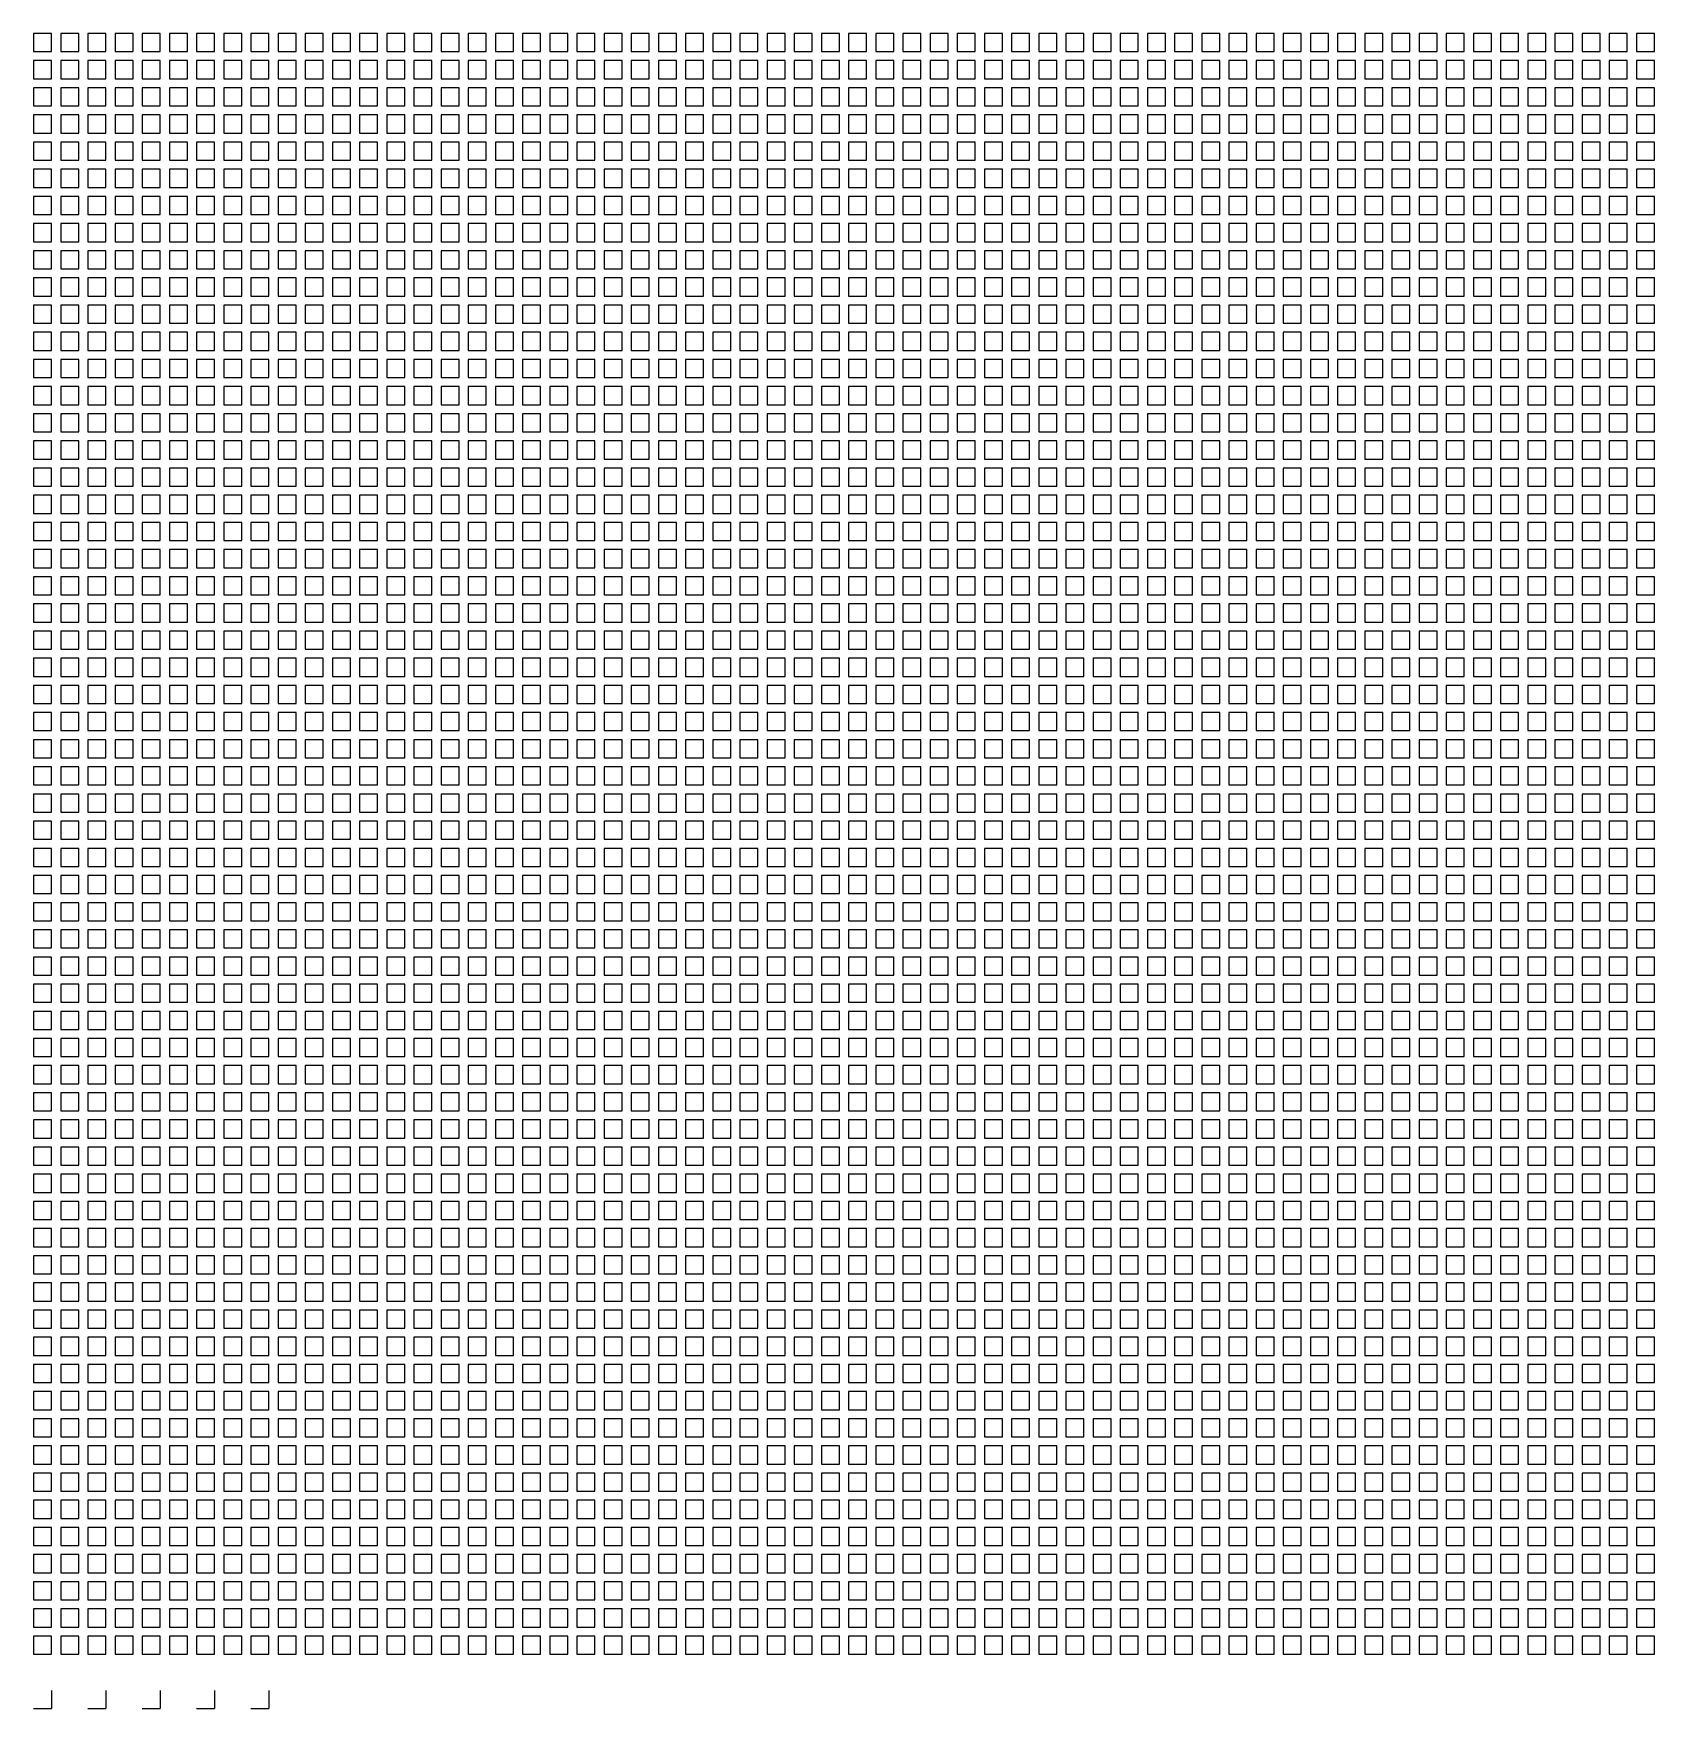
# Model space of a CAD drawing. Header units: millimetres. Extents: x 0 to 895, y -30 to 895.
import ezdxf

# ---------------------------------------------------------------- set-up
doc = ezdxf.new("R2010")
doc.units = ezdxf.units.MM
doc.layers.add('Grid', color=2, linetype='CONTINUOUS')

msp = doc.modelspace()

# ---------------------------------------------------------------- linework, layer by layer
at = {"layer": 'Grid'}
for p, q in [((10, 895), (0, 895)), ((0, 895), (0, 885)), ((10, 885), (10, 895)), ((25, 895), (15, 895)), ((15, 895), (15, 885)), ((25, 885), (25, 895)), ((40, 895), (30, 895)), ((30, 895), (30, 885)), ((40, 885), (40, 895)), ((55, 895), (45, 895)), ((45, 895), (45, 885)), ((55, 885), (55, 895)), ((70, 895), (60, 895)), ((60, 895), (60, 885)), ((70, 885), (70, 895)), ((85, 895), (75, 895)), ((75, 895), (75, 885)), ((85, 885), (85, 895)), ((100, 895), (90, 895)), ((90, 895), (90, 885)), ((100, 885), (100, 895)), ((115, 895), (105, 895)), ((105, 895), (105, 885)), ((115, 885), (115, 895)), ((130, 895), (120, 895)), ((120, 895), (120, 885)), ((130, 885), (130, 895)), ((145, 895), (135, 895)), ((135, 895), (135, 885)), ((145, 885), (145, 895)), ((160, 895), (150, 895)), ((150, 895), (150, 885)), ((160, 885), (160, 895)), ((175, 895), (165, 895)), ((165, 895), (165, 885)), ((175, 885), (175, 895)), ((190, 895), (180, 895)), ((180, 895), (180, 885)), ((190, 885), (190, 895)), ((205, 895), (195, 895)), ((195, 895), (195, 885)), ((205, 885), (205, 895)), ((220, 895), (210, 895)), ((210, 895), (210, 885)), ((220, 885), (220, 895)), ((235, 895), (225, 895)), ((225, 895), (225, 885)), ((235, 885), (235, 895)), ((250, 895), (240, 895)), ((240, 895), (240, 885)), ((250, 885), (250, 895)), ((265, 895), (255, 895)), ((255, 895), (255, 885)), ((265, 885), (265, 895)), ((280, 895), (270, 895)), ((270, 895), (270, 885)), ((280, 885), (280, 895)), ((295, 895), (285, 895)), ((285, 895), (285, 885)), ((295, 885), (295, 895)), ((310, 895), (300, 895)), ((300, 895), (300, 885)), ((310, 885), (310, 895)), ((325, 895), (315, 895)), ((315, 895), (315, 885)), ((325, 885), (325, 895)), ((340, 895), (330, 895)), ((330, 895), (330, 885)), ((340, 885), (340, 895)), ((355, 895), (345, 895)), ((345, 895), (345, 885)), ((355, 885), (355, 895)), ((370, 895), (360, 895)), ((360, 895), (360, 885)), ((370, 885), (370, 895)), ((385, 895), (375, 895)), ((375, 895), (375, 885)), ((385, 885), (385, 895)), ((400, 895), (390, 895)), ((390, 895), (390, 885)), ((400, 885), (400, 895)), ((415, 895), (405, 895)), ((405, 895), (405, 885)), ((415, 885), (415, 895)), ((430, 895), (420, 895)), ((420, 895), (420, 885)), ((430, 885), (430, 895)), ((445, 895), (435, 895)), ((435, 895), (435, 885)), ((445, 885), (445, 895)), ((460, 895), (450, 895)), ((450, 895), (450, 885)), ((460, 885), (460, 895)), ((475, 895), (465, 895)), ((465, 895), (465, 885)), ((475, 885), (475, 895)), ((490, 895), (480, 895)), ((480, 895), (480, 885)), ((490, 885), (490, 895)), ((505, 895), (495, 895)), ((495, 895), (495, 885)), ((505, 885), (505, 895)), ((520, 895), (510, 895)), ((510, 895), (510, 885)), ((520, 885), (520, 895)), ((535, 895), (525, 895)), ((525, 895), (525, 885)), ((535, 885), (535, 895)), ((550, 895), (540, 895)), ((540, 895), (540, 885)), ((550, 885), (550, 895)), ((565, 895), (555, 895)), ((555, 895), (555, 885)), ((565, 885), (565, 895)), ((580, 895), (570, 895)), ((570, 895), (570, 885)), ((580, 885), (580, 895)), ((595, 895), (585, 895)), ((585, 895), (585, 885)), ((595, 885), (595, 895)), ((610, 895), (600, 895)), ((600, 895), (600, 885)), ((610, 885), (610, 895)), ((625, 895), (615, 895)), ((615, 895), (615, 885)), ((625, 885), (625, 895)), ((640, 895), (630, 895)), ((630, 895), (630, 885)), ((640, 885), (640, 895)), ((655, 895), (645, 895)), ((645, 895), (645, 885)), ((655, 885), (655, 895)), ((670, 895), (660, 895)), ((660, 895), (660, 885)), ((670, 885), (670, 895)), ((685, 895), (675, 895)), ((675, 895), (675, 885)), ((685, 885), (685, 895)), ((700, 895), (690, 895)), ((690, 895), (690, 885)), ((700, 885), (700, 895)), ((715, 895), (705, 895)), ((705, 895), (705, 885)), ((715, 885), (715, 895)), ((730, 895), (720, 895)), ((720, 895), (720, 885)), ((730, 885), (730, 895)), ((745, 895), (735, 895)), ((735, 895), (735, 885)), ((745, 885), (745, 895)), ((760, 895), (750, 895)), ((750, 895), (750, 885)), ((760, 885), (760, 895)), ((775, 895), (765, 895)), ((765, 895), (765, 885)), ((775, 885), (775, 895)), ((790, 895), (780, 895)), ((780, 895), (780, 885)), ((790, 885), (790, 895)), ((805, 895), (795, 895)), ((795, 895), (795, 885)), ((805, 885), (805, 895)), ((820, 895), (810, 895)), ((810, 895), (810, 885)), ((820, 885), (820, 895)), ((835, 895), (825, 895)), ((825, 895), (825, 885)), ((835, 885), (835, 895)), ((850, 895), (840, 895)), ((840, 895), (840, 885)), ((850, 885), (850, 895)), ((865, 895), (855, 895)), ((855, 895), (855, 885)), ((865, 885), (865, 895)), ((880, 895), (870, 895)), ((870, 895), (870, 885)), ((880, 885), (880, 895)), ((895, 895), (885, 895)), ((885, 895), (885, 885)), ((895, 885), (895, 895)), ((0, 885), (10, 885)), ((10, 880), (0, 880)), ((0, 880), (0, 870)), ((10, 870), (10, 880)), ((15, 885), (25, 885)), ((25, 880), (15, 880)), ((15, 880), (15, 870)), ((25, 870), (25, 880)), ((30, 885), (40, 885)), ((40, 880), (30, 880)), ((30, 880), (30, 870)), ((40, 870), (40, 880)), ((45, 885), (55, 885)), ((55, 880), (45, 880)), ((45, 880), (45, 870)), ((55, 870), (55, 880)), ((60, 885), (70, 885)), ((70, 880), (60, 880)), ((60, 880), (60, 870)), ((70, 870), (70, 880)), ((75, 885), (85, 885)), ((85, 880), (75, 880)), ((75, 880), (75, 870)), ((85, 870), (85, 880)), ((90, 885), (100, 885)), ((100, 880), (90, 880)), ((90, 880), (90, 870)), ((100, 870), (100, 880)), ((105, 885), (115, 885)), ((115, 880), (105, 880)), ((105, 880), (105, 870)), ((115, 870), (115, 880)), ((120, 885), (130, 885)), ((130, 880), (120, 880)), ((120, 880), (120, 870)), ((130, 870), (130, 880)), ((135, 885), (145, 885)), ((145, 880), (135, 880)), ((135, 880), (135, 870)), ((145, 870), (145, 880)), ((150, 885), (160, 885)), ((160, 880), (150, 880)), ((150, 880), (150, 870)), ((160, 870), (160, 880)), ((165, 885), (175, 885)), ((175, 880), (165, 880)), ((165, 880), (165, 870)), ((175, 870), (175, 880)), ((180, 885), (190, 885)), ((190, 880), (180, 880)), ((180, 880), (180, 870)), ((190, 870), (190, 880)), ((195, 885), (205, 885)), ((205, 880), (195, 880)), ((195, 880), (195, 870)), ((205, 870), (205, 880)), ((210, 885), (220, 885)), ((220, 880), (210, 880)), ((210, 880), (210, 870)), ((220, 870), (220, 880)), ((225, 885), (235, 885)), ((235, 880), (225, 880)), ((225, 880), (225, 870)), ((235, 870), (235, 880)), ((240, 885), (250, 885)), ((250, 880), (240, 880)), ((240, 880), (240, 870)), ((250, 870), (250, 880)), ((255, 885), (265, 885)), ((265, 880), (255, 880)), ((255, 880), (255, 870)), ((265, 870), (265, 880)), ((270, 885), (280, 885)), ((280, 880), (270, 880)), ((270, 880), (270, 870)), ((280, 870), (280, 880)), ((285, 885), (295, 885)), ((295, 880), (285, 880)), ((285, 880), (285, 870)), ((295, 870), (295, 880)), ((300, 885), (310, 885)), ((310, 880), (300, 880)), ((300, 880), (300, 870)), ((310, 870), (310, 880)), ((315, 885), (325, 885)), ((325, 880), (315, 880)), ((315, 880), (315, 870)), ((325, 870), (325, 880)), ((330, 885), (340, 885)), ((340, 880), (330, 880)), ((330, 880), (330, 870)), ((340, 870), (340, 880)), ((345, 885), (355, 885)), ((355, 880), (345, 880)), ((345, 880), (345, 870)), ((355, 870), (355, 880)), ((360, 885), (370, 885)), ((370, 880), (360, 880)), ((360, 880), (360, 870)), ((370, 870), (370, 880)), ((375, 885), (385, 885)), ((385, 880), (375, 880)), ((375, 880), (375, 870)), ((385, 870), (385, 880)), ((390, 885), (400, 885)), ((400, 880), (390, 880)), ((390, 880), (390, 870)), ((400, 870), (400, 880)), ((405, 885), (415, 885)), ((415, 880), (405, 880)), ((405, 880), (405, 870)), ((415, 870), (415, 880)), ((420, 885), (430, 885)), ((430, 880), (420, 880)), ((420, 880), (420, 870)), ((430, 870), (430, 880)), ((435, 885), (445, 885)), ((445, 880), (435, 880)), ((435, 880), (435, 870)), ((445, 870), (445, 880)), ((450, 885), (460, 885)), ((460, 880), (450, 880)), ((450, 880), (450, 870)), ((460, 870), (460, 880)), ((465, 885), (475, 885)), ((475, 880), (465, 880)), ((465, 880), (465, 870)), ((475, 870), (475, 880)), ((480, 885), (490, 885)), ((490, 880), (480, 880)), ((480, 880), (480, 870)), ((490, 870), (490, 880)), ((495, 885), (505, 885)), ((505, 880), (495, 880)), ((495, 880), (495, 870)), ((505, 870), (505, 880)), ((510, 885), (520, 885)), ((520, 880), (510, 880)), ((510, 880), (510, 870)), ((520, 870), (520, 880)), ((525, 885), (535, 885)), ((535, 880), (525, 880)), ((525, 880), (525, 870)), ((535, 870), (535, 880)), ((540, 885), (550, 885)), ((550, 880), (540, 880)), ((540, 880), (540, 870)), ((550, 870), (550, 880)), ((555, 885), (565, 885)), ((565, 880), (555, 880)), ((555, 880), (555, 870)), ((565, 870), (565, 880)), ((570, 885), (580, 885)), ((580, 880), (570, 880)), ((570, 880), (570, 870)), ((580, 870), (580, 880)), ((585, 885), (595, 885)), ((595, 880), (585, 880)), ((585, 880), (585, 870)), ((595, 870), (595, 880)), ((600, 885), (610, 885)), ((610, 880), (600, 880)), ((600, 880), (600, 870)), ((610, 870), (610, 880)), ((615, 885), (625, 885)), ((625, 880), (615, 880)), ((615, 880), (615, 870)), ((625, 870), (625, 880)), ((630, 885), (640, 885)), ((640, 880), (630, 880)), ((630, 880), (630, 870)), ((640, 870), (640, 880)), ((645, 885), (655, 885)), ((655, 880), (645, 880)), ((645, 880), (645, 870)), ((655, 870), (655, 880)), ((660, 885), (670, 885)), ((670, 880), (660, 880)), ((660, 880), (660, 870)), ((670, 870), (670, 880)), ((675, 885), (685, 885)), ((685, 880), (675, 880)), ((675, 880), (675, 870)), ((685, 870), (685, 880)), ((690, 885), (700, 885)), ((700, 880), (690, 880)), ((690, 880), (690, 870)), ((700, 870), (700, 880)), ((705, 885), (715, 885)), ((715, 880), (705, 880)), ((705, 880), (705, 870)), ((715, 870), (715, 880)), ((720, 885), (730, 885)), ((730, 880), (720, 880)), ((720, 880), (720, 870)), ((730, 870), (730, 880)), ((735, 885), (745, 885)), ((745, 880), (735, 880)), ((735, 880), (735, 870)), ((745, 870), (745, 880)), ((750, 885), (760, 885)), ((760, 880), (750, 880)), ((750, 880), (750, 870)), ((760, 870), (760, 880)), ((765, 885), (775, 885)), ((775, 880), (765, 880)), ((765, 880), (765, 870)), ((775, 870), (775, 880)), ((780, 885), (790, 885)), ((790, 880), (780, 880)), ((780, 880), (780, 870)), ((790, 870), (790, 880)), ((795, 885), (805, 885)), ((805, 880), (795, 880)), ((795, 880), (795, 870)), ((805, 870), (805, 880)), ((810, 885), (820, 885)), ((820, 880), (810, 880)), ((810, 880), (810, 870)), ((820, 870), (820, 880)), ((825, 885), (835, 885)), ((835, 880), (825, 880)), ((825, 880), (825, 870)), ((835, 870), (835, 880)), ((840, 885), (850, 885)), ((850, 880), (840, 880)), ((840, 880), (840, 870)), ((850, 870), (850, 880)), ((855, 885), (865, 885)), ((865, 880), (855, 880)), ((855, 880), (855, 870)), ((865, 870), (865, 880)), ((870, 885), (880, 885)), ((880, 880), (870, 880)), ((870, 880), (870, 870)), ((880, 870), (880, 880)), ((885, 885), (895, 885)), ((895, 880), (885, 880)), ((885, 880), (885, 870)), ((895, 870), (895, 880)), ((0, 870), (10, 870)), ((15, 870), (25, 870)), ((30, 870), (40, 870)), ((45, 870), (55, 870)), ((60, 870), (70, 870)), ((75, 870), (85, 870)), ((90, 870), (100, 870)), ((105, 870), (115, 870)), ((120, 870), (130, 870)), ((135, 870), (145, 870)), ((150, 870), (160, 870)), ((165, 870), (175, 870)), ((180, 870), (190, 870)), ((195, 870), (205, 870)), ((210, 870), (220, 870)), ((225, 870), (235, 870)), ((240, 870), (250, 870)), ((255, 870), (265, 870)), ((270, 870), (280, 870)), ((285, 870), (295, 870)), ((300, 870), (310, 870)), ((315, 870), (325, 870)), ((330, 870), (340, 870)), ((345, 870), (355, 870)), ((360, 870), (370, 870)), ((375, 870), (385, 870)), ((390, 870), (400, 870)), ((405, 870), (415, 870)), ((420, 870), (430, 870)), ((435, 870), (445, 870)), ((450, 870), (460, 870)), ((465, 870), (475, 870)), ((480, 870), (490, 870)), ((495, 870), (505, 870)), ((510, 870), (520, 870)), ((525, 870), (535, 870)), ((540, 870), (550, 870)), ((555, 870), (565, 870)), ((570, 870), (580, 870)), ((585, 870), (595, 870)), ((600, 870), (610, 870)), ((615, 870), (625, 870)), ((630, 870), (640, 870)), ((645, 870), (655, 870)), ((660, 870), (670, 870)), ((675, 870), (685, 870)), ((690, 870), (700, 870)), ((705, 870), (715, 870)), ((720, 870), (730, 870)), ((735, 870), (745, 870)), ((750, 870), (760, 870)), ((765, 870), (775, 870)), ((780, 870), (790, 870)), ((795, 870), (805, 870)), ((810, 870), (820, 870)), ((825, 870), (835, 870)), ((840, 870), (850, 870)), ((855, 870), (865, 870)), ((870, 870), (880, 870)), ((885, 870), (895, 870)), ((10, 865), (0, 865)), ((0, 865), (0, 855)), ((10, 855), (10, 865)), ((25, 865), (15, 865)), ((15, 865), (15, 855)), ((25, 855), (25, 865)), ((40, 865), (30, 865)), ((30, 865), (30, 855)), ((40, 855), (40, 865)), ((55, 865), (45, 865)), ((45, 865), (45, 855)), ((55, 855), (55, 865)), ((70, 865), (60, 865)), ((60, 865), (60, 855)), ((70, 855), (70, 865)), ((85, 865), (75, 865)), ((75, 865), (75, 855)), ((85, 855), (85, 865)), ((100, 865), (90, 865)), ((90, 865), (90, 855)), ((100, 855), (100, 865)), ((115, 865), (105, 865)), ((105, 865), (105, 855)), ((115, 855), (115, 865)), ((130, 865), (120, 865)), ((120, 865), (120, 855)), ((130, 855), (130, 865)), ((145, 865), (135, 865)), ((135, 865), (135, 855)), ((145, 855), (145, 865)), ((160, 865), (150, 865)), ((150, 865), (150, 855)), ((160, 855), (160, 865)), ((175, 865), (165, 865)), ((165, 865), (165, 855)), ((175, 855), (175, 865)), ((190, 865), (180, 865)), ((180, 865), (180, 855)), ((190, 855), (190, 865)), ((205, 865), (195, 865)), ((195, 865), (195, 855)), ((205, 855), (205, 865)), ((220, 865), (210, 865)), ((210, 865), (210, 855)), ((220, 855), (220, 865)), ((235, 865), (225, 865)), ((225, 865), (225, 855)), ((235, 855), (235, 865)), ((250, 865), (240, 865)), ((240, 865), (240, 855)), ((250, 855), (250, 865)), ((265, 865), (255, 865)), ((255, 865), (255, 855)), ((265, 855), (265, 865)), ((280, 865), (270, 865)), ((270, 865), (270, 855)), ((280, 855), (280, 865)), ((295, 865), (285, 865)), ((285, 865), (285, 855)), ((295, 855), (295, 865)), ((310, 865), (300, 865)), ((300, 865), (300, 855)), ((310, 855), (310, 865)), ((325, 865), (315, 865)), ((315, 865), (315, 855)), ((325, 855), (325, 865)), ((340, 865), (330, 865)), ((330, 865), (330, 855)), ((340, 855), (340, 865)), ((355, 865), (345, 865)), ((345, 865), (345, 855)), ((355, 855), (355, 865)), ((370, 865), (360, 865)), ((360, 865), (360, 855)), ((370, 855), (370, 865)), ((385, 865), (375, 865)), ((375, 865), (375, 855)), ((385, 855), (385, 865)), ((400, 865), (390, 865)), ((390, 865), (390, 855)), ((400, 855), (400, 865)), ((415, 865), (405, 865)), ((405, 865), (405, 855)), ((415, 855), (415, 865)), ((430, 865), (420, 865)), ((420, 865), (420, 855)), ((430, 855), (430, 865)), ((445, 865), (435, 865)), ((435, 865), (435, 855)), ((445, 855), (445, 865)), ((460, 865), (450, 865)), ((450, 865), (450, 855)), ((460, 855), (460, 865)), ((475, 865), (465, 865)), ((465, 865), (465, 855)), ((475, 855), (475, 865)), ((490, 865), (480, 865)), ((480, 865), (480, 855)), ((490, 855), (490, 865)), ((505, 865), (495, 865)), ((495, 865), (495, 855)), ((505, 855), (505, 865)), ((520, 865), (510, 865)), ((510, 865), (510, 855)), ((520, 855), (520, 865)), ((535, 865), (525, 865)), ((525, 865), (525, 855)), ((535, 855), (535, 865)), ((550, 865), (540, 865)), ((540, 865), (540, 855)), ((550, 855), (550, 865)), ((565, 865), (555, 865)), ((555, 865), (555, 855)), ((565, 855), (565, 865)), ((580, 865), (570, 865)), ((570, 865), (570, 855)), ((580, 855), (580, 865)), ((595, 865), (585, 865)), ((585, 865), (585, 855)), ((595, 855), (595, 865)), ((610, 865), (600, 865)), ((600, 865), (600, 855)), ((610, 855), (610, 865)), ((625, 865), (615, 865)), ((615, 865), (615, 855)), ((625, 855), (625, 865)), ((640, 865), (630, 865)), ((630, 865), (630, 855)), ((640, 855), (640, 865)), ((655, 865), (645, 865)), ((645, 865), (645, 855)), ((655, 855), (655, 865)), ((670, 865), (660, 865)), ((660, 865), (660, 855)), ((670, 855), (670, 865)), ((685, 865), (675, 865)), ((675, 865), (675, 855)), ((685, 855), (685, 865)), ((700, 865), (690, 865)), ((690, 865), (690, 855)), ((700, 855), (700, 865)), ((715, 865), (705, 865)), ((705, 865), (705, 855)), ((715, 855), (715, 865)), ((730, 865), (720, 865)), ((720, 865), (720, 855)), ((730, 855), (730, 865)), ((745, 865), (735, 865)), ((735, 865), (735, 855)), ((745, 855), (745, 865)), ((760, 865), (750, 865)), ((750, 865), (750, 855)), ((760, 855), (760, 865)), ((775, 865), (765, 865)), ((765, 865), (765, 855)), ((775, 855), (775, 865)), ((790, 865), (780, 865)), ((780, 865), (780, 855)), ((790, 855), (790, 865)), ((805, 865), (795, 865)), ((795, 865), (795, 855)), ((805, 855), (805, 865)), ((820, 865), (810, 865)), ((810, 865), (810, 855)), ((820, 855), (820, 865)), ((835, 865), (825, 865)), ((825, 865), (825, 855)), ((835, 855), (835, 865)), ((850, 865), (840, 865)), ((840, 865), (840, 855)), ((850, 855), (850, 865)), ((865, 865), (855, 865)), ((855, 865), (855, 855)), ((865, 855), (865, 865)), ((880, 865), (870, 865)), ((870, 865), (870, 855)), ((880, 855), (880, 865)), ((895, 865), (885, 865)), ((885, 865), (885, 855)), ((895, 855), (895, 865)), ((0, 855), (10, 855)), ((15, 855), (25, 855)), ((30, 855), (40, 855)), ((45, 855), (55, 855)), ((60, 855), (70, 855)), ((75, 855), (85, 855)), ((90, 855), (100, 855)), ((105, 855), (115, 855)), ((120, 855), (130, 855)), ((135, 855), (145, 855)), ((150, 855), (160, 855)), ((165, 855), (175, 855)), ((180, 855), (190, 855)), ((195, 855), (205, 855)), ((210, 855), (220, 855)), ((225, 855), (235, 855)), ((240, 855), (250, 855)), ((255, 855), (265, 855)), ((270, 855), (280, 855)), ((285, 855), (295, 855)), ((300, 855), (310, 855)), ((315, 855), (325, 855)), ((330, 855), (340, 855)), ((345, 855), (355, 855)), ((360, 855), (370, 855)), ((375, 855), (385, 855)), ((390, 855), (400, 855)), ((405, 855), (415, 855)), ((420, 855), (430, 855)), ((435, 855), (445, 855)), ((450, 855), (460, 855)), ((465, 855), (475, 855)), ((480, 855), (490, 855)), ((495, 855), (505, 855)), ((510, 855), (520, 855)), ((525, 855), (535, 855)), ((540, 855), (550, 855)), ((555, 855), (565, 855)), ((570, 855), (580, 855)), ((585, 855), (595, 855)), ((600, 855), (610, 855)), ((615, 855), (625, 855)), ((630, 855), (640, 855)), ((645, 855), (655, 855)), ((660, 855), (670, 855)), ((675, 855), (685, 855)), ((690, 855), (700, 855)), ((705, 855), (715, 855)), ((720, 855), (730, 855)), ((735, 855), (745, 855)), ((750, 855), (760, 855)), ((765, 855), (775, 855)), ((780, 855), (790, 855)), ((795, 855), (805, 855)), ((810, 855), (820, 855)), ((825, 855), (835, 855)), ((840, 855), (850, 855)), ((855, 855), (865, 855)), ((870, 855), (880, 855)), ((885, 855), (895, 855)), ((10, 850), (0, 850)), ((0, 850), (0, 840)), ((10, 840), (10, 850)), ((25, 850), (15, 850)), ((15, 850), (15, 840)), ((25, 840), (25, 850)), ((40, 850), (30, 850)), ((30, 850), (30, 840)), ((40, 840), (40, 850)), ((55, 850), (45, 850)), ((45, 850), (45, 840)), ((55, 840), (55, 850)), ((70, 850), (60, 850)), ((60, 850), (60, 840)), ((70, 840), (70, 850)), ((85, 850), (75, 850)), ((75, 850), (75, 840)), ((85, 840), (85, 850)), ((100, 850), (90, 850)), ((90, 850), (90, 840)), ((100, 840), (100, 850)), ((115, 850), (105, 850)), ((105, 850), (105, 840)), ((115, 840), (115, 850)), ((130, 850), (120, 850)), ((120, 850), (120, 840)), ((130, 840), (130, 850)), ((145, 850), (135, 850)), ((135, 850), (135, 840)), ((145, 840), (145, 850)), ((160, 850), (150, 850)), ((150, 850), (150, 840)), ((160, 840), (160, 850)), ((175, 850), (165, 850)), ((165, 850), (165, 840)), ((175, 840), (175, 850)), ((190, 850), (180, 850)), ((180, 850), (180, 840)), ((190, 840), (190, 850)), ((205, 850), (195, 850)), ((195, 850), (195, 840)), ((205, 840), (205, 850)), ((220, 850), (210, 850)), ((210, 850), (210, 840)), ((220, 840), (220, 850)), ((235, 850), (225, 850)), ((225, 850), (225, 840)), ((235, 840), (235, 850)), ((250, 850), (240, 850)), ((240, 850), (240, 840)), ((250, 840), (250, 850)), ((265, 850), (255, 850)), ((255, 850), (255, 840)), ((265, 840), (265, 850)), ((280, 850), (270, 850)), ((270, 850), (270, 840)), ((280, 840), (280, 850)), ((295, 850), (285, 850)), ((285, 850), (285, 840)), ((295, 840), (295, 850)), ((310, 850), (300, 850)), ((300, 850), (300, 840)), ((310, 840), (310, 850)), ((325, 850), (315, 850)), ((315, 850), (315, 840)), ((325, 840), (325, 850)), ((340, 850), (330, 850)), ((330, 850), (330, 840)), ((340, 840), (340, 850)), ((355, 850), (345, 850)), ((345, 850), (345, 840)), ((355, 840), (355, 850)), ((370, 850), (360, 850)), ((360, 850), (360, 840)), ((370, 840), (370, 850)), ((385, 850), (375, 850)), ((375, 850), (375, 840)), ((385, 840), (385, 850)), ((400, 850), (390, 850)), ((390, 850), (390, 840)), ((400, 840), (400, 850)), ((415, 850), (405, 850)), ((405, 850), (405, 840)), ((415, 840), (415, 850)), ((430, 850), (420, 850)), ((420, 850), (420, 840)), ((430, 840), (430, 850)), ((445, 850), (435, 850)), ((435, 850), (435, 840)), ((445, 840), (445, 850)), ((460, 850), (450, 850)), ((450, 850), (450, 840)), ((460, 840), (460, 850)), ((475, 850), (465, 850)), ((465, 850), (465, 840)), ((475, 840), (475, 850)), ((490, 850), (480, 850)), ((480, 850), (480, 840)), ((490, 840), (490, 850)), ((505, 850), (495, 850)), ((495, 850), (495, 840)), ((505, 840), (505, 850)), ((520, 850), (510, 850)), ((510, 850), (510, 840)), ((520, 840), (520, 850)), ((535, 850), (525, 850)), ((525, 850), (525, 840)), ((535, 840), (535, 850)), ((550, 850), (540, 850)), ((540, 850), (540, 840)), ((550, 840), (550, 850)), ((565, 850), (555, 850)), ((555, 850), (555, 840)), ((565, 840), (565, 850)), ((580, 850), (570, 850)), ((570, 850), (570, 840)), ((580, 840), (580, 850)), ((595, 850), (585, 850)), ((585, 850), (585, 840)), ((595, 840), (595, 850)), ((610, 850), (600, 850)), ((600, 850), (600, 840)), ((610, 840), (610, 850)), ((625, 850), (615, 850)), ((615, 850), (615, 840)), ((625, 840), (625, 850)), ((640, 850), (630, 850)), ((630, 850), (630, 840)), ((640, 840), (640, 850)), ((655, 850), (645, 850)), ((645, 850), (645, 840)), ((655, 840), (655, 850)), ((670, 850), (660, 850)), ((660, 850), (660, 840)), ((670, 840), (670, 850)), ((685, 850), (675, 850)), ((675, 850), (675, 840)), ((685, 840), (685, 850)), ((700, 850), (690, 850)), ((690, 850), (690, 840)), ((700, 840), (700, 850)), ((715, 850), (705, 850)), ((705, 850), (705, 840)), ((715, 840), (715, 850)), ((730, 850), (720, 850)), ((720, 850), (720, 840)), ((730, 840), (730, 850)), ((745, 850), (735, 850)), ((735, 850), (735, 840)), ((745, 840), (745, 850)), ((760, 850), (750, 850)), ((750, 850), (750, 840)), ((760, 840), (760, 850)), ((775, 850), (765, 850)), ((765, 850), (765, 840)), ((775, 840), (775, 850)), ((790, 850), (780, 850)), ((780, 850), (780, 840)), ((790, 840), (790, 850)), ((805, 850), (795, 850)), ((795, 850), (795, 840)), ((805, 840), (805, 850)), ((820, 850), (810, 850)), ((810, 850), (810, 840)), ((820, 840), (820, 850)), ((835, 850), (825, 850)), ((825, 850), (825, 840)), ((835, 840), (835, 850)), ((850, 850), (840, 850)), ((840, 850), (840, 840)), ((850, 840), (850, 850)), ((865, 850), (855, 850)), ((855, 850), (855, 840)), ((865, 840), (865, 850)), ((880, 850), (870, 850)), ((870, 850), (870, 840)), ((880, 840), (880, 850)), ((895, 850), (885, 850)), ((885, 850), (885, 840)), ((895, 840), (895, 850)), ((0, 840), (10, 840)), ((10, 835), (0, 835)), ((0, 835), (0, 825)), ((10, 825), (10, 835)), ((15, 840), (25, 840)), ((25, 835), (15, 835)), ((15, 835), (15, 825)), ((25, 825), (25, 835)), ((30, 840), (40, 840)), ((40, 835), (30, 835)), ((30, 835), (30, 825)), ((40, 825), (40, 835)), ((45, 840), (55, 840)), ((55, 835), (45, 835)), ((45, 835), (45, 825)), ((55, 825), (55, 835)), ((60, 840), (70, 840)), ((70, 835), (60, 835)), ((60, 835), (60, 825)), ((70, 825), (70, 835)), ((75, 840), (85, 840)), ((85, 835), (75, 835)), ((75, 835), (75, 825)), ((85, 825), (85, 835)), ((90, 840), (100, 840)), ((100, 835), (90, 835)), ((90, 835), (90, 825)), ((100, 825), (100, 835)), ((105, 840), (115, 840)), ((115, 835), (105, 835)), ((105, 835), (105, 825)), ((115, 825), (115, 835)), ((120, 840), (130, 840)), ((130, 835), (120, 835)), ((120, 835), (120, 825)), ((130, 825), (130, 835)), ((135, 840), (145, 840)), ((145, 835), (135, 835)), ((135, 835), (135, 825)), ((145, 825), (145, 835)), ((150, 840), (160, 840)), ((160, 835), (150, 835)), ((150, 835), (150, 825)), ((160, 825), (160, 835)), ((165, 840), (175, 840)), ((175, 835), (165, 835)), ((165, 835), (165, 825)), ((175, 825), (175, 835)), ((180, 840), (190, 840)), ((190, 835), (180, 835)), ((180, 835), (180, 825)), ((190, 825), (190, 835)), ((195, 840), (205, 840)), ((205, 835), (195, 835)), ((195, 835), (195, 825)), ((205, 825), (205, 835)), ((210, 840), (220, 840)), ((220, 835), (210, 835)), ((210, 835), (210, 825)), ((220, 825), (220, 835)), ((225, 840), (235, 840)), ((235, 835), (225, 835)), ((225, 835), (225, 825)), ((235, 825), (235, 835)), ((240, 840), (250, 840)), ((250, 835), (240, 835)), ((240, 835), (240, 825)), ((250, 825), (250, 835)), ((255, 840), (265, 840)), ((265, 835), (255, 835)), ((255, 835), (255, 825)), ((265, 825), (265, 835)), ((270, 840), (280, 840)), ((280, 835), (270, 835)), ((270, 835), (270, 825)), ((280, 825), (280, 835)), ((285, 840), (295, 840)), ((295, 835), (285, 835)), ((285, 835), (285, 825)), ((295, 825), (295, 835)), ((300, 840), (310, 840)), ((310, 835), (300, 835)), ((300, 835), (300, 825)), ((310, 825), (310, 835)), ((315, 840), (325, 840)), ((325, 835), (315, 835)), ((315, 835), (315, 825)), ((325, 825), (325, 835)), ((330, 840), (340, 840)), ((340, 835), (330, 835)), ((330, 835), (330, 825)), ((340, 825), (340, 835)), ((345, 840), (355, 840)), ((355, 835), (345, 835)), ((345, 835), (345, 825)), ((355, 825), (355, 835)), ((360, 840), (370, 840)), ((370, 835), (360, 835)), ((360, 835), (360, 825)), ((370, 825), (370, 835)), ((375, 840), (385, 840)), ((385, 835), (375, 835)), ((375, 835), (375, 825)), ((385, 825), (385, 835)), ((390, 840), (400, 840)), ((400, 835), (390, 835)), ((390, 835), (390, 825)), ((400, 825), (400, 835)), ((405, 840), (415, 840)), ((415, 835), (405, 835)), ((405, 835), (405, 825)), ((415, 825), (415, 835)), ((420, 840), (430, 840)), ((430, 835), (420, 835)), ((420, 835), (420, 825)), ((430, 825), (430, 835)), ((435, 840), (445, 840)), ((445, 835), (435, 835)), ((435, 835), (435, 825)), ((445, 825), (445, 835)), ((450, 840), (460, 840)), ((460, 835), (450, 835)), ((450, 835), (450, 825)), ((460, 825), (460, 835)), ((465, 840), (475, 840)), ((475, 835), (465, 835)), ((465, 835), (465, 825)), ((475, 825), (475, 835)), ((480, 840), (490, 840)), ((490, 835), (480, 835)), ((480, 835), (480, 825)), ((490, 825), (490, 835)), ((495, 840), (505, 840)), ((505, 835), (495, 835)), ((495, 835), (495, 825)), ((505, 825), (505, 835)), ((510, 840), (520, 840)), ((520, 835), (510, 835)), ((510, 835), (510, 825)), ((520, 825), (520, 835)), ((525, 840), (535, 840)), ((535, 835), (525, 835)), ((525, 835), (525, 825)), ((535, 825), (535, 835)), ((540, 840), (550, 840)), ((550, 835), (540, 835)), ((540, 835), (540, 825)), ((550, 825), (550, 835)), ((555, 840), (565, 840)), ((565, 835), (555, 835)), ((555, 835), (555, 825)), ((565, 825), (565, 835)), ((570, 840), (580, 840)), ((580, 835), (570, 835)), ((570, 835), (570, 825)), ((580, 825), (580, 835)), ((585, 840), (595, 840)), ((595, 835), (585, 835)), ((585, 835), (585, 825)), ((595, 825), (595, 835)), ((600, 840), (610, 840)), ((610, 835), (600, 835)), ((600, 835), (600, 825)), ((610, 825), (610, 835)), ((615, 840), (625, 840)), ((625, 835), (615, 835)), ((615, 835), (615, 825)), ((625, 825), (625, 835)), ((630, 840), (640, 840)), ((640, 835), (630, 835)), ((630, 835), (630, 825)), ((640, 825), (640, 835)), ((645, 840), (655, 840)), ((655, 835), (645, 835)), ((645, 835), (645, 825)), ((655, 825), (655, 835)), ((660, 840), (670, 840)), ((670, 835), (660, 835)), ((660, 835), (660, 825)), ((670, 825), (670, 835)), ((675, 840), (685, 840)), ((685, 835), (675, 835)), ((675, 835), (675, 825)), ((685, 825), (685, 835)), ((690, 840), (700, 840)), ((700, 835), (690, 835)), ((690, 835), (690, 825)), ((700, 825), (700, 835)), ((705, 840), (715, 840)), ((715, 835), (705, 835)), ((705, 835), (705, 825)), ((715, 825), (715, 835)), ((720, 840), (730, 840)), ((730, 835), (720, 835)), ((720, 835), (720, 825)), ((730, 825), (730, 835)), ((735, 840), (745, 840)), ((745, 835), (735, 835)), ((735, 835), (735, 825)), ((745, 825), (745, 835)), ((750, 840), (760, 840)), ((760, 835), (750, 835)), ((750, 835), (750, 825)), ((760, 825), (760, 835)), ((765, 840), (775, 840)), ((775, 835), (765, 835)), ((765, 835), (765, 825)), ((775, 825), (775, 835)), ((780, 840), (790, 840)), ((790, 835), (780, 835)), ((780, 835), (780, 825)), ((790, 825), (790, 835)), ((795, 840), (805, 840)), ((805, 835), (795, 835)), ((795, 835), (795, 825)), ((805, 825), (805, 835)), ((810, 840), (820, 840)), ((820, 835), (810, 835)), ((810, 835), (810, 825)), ((820, 825), (820, 835)), ((825, 840), (835, 840)), ((835, 835), (825, 835)), ((825, 835), (825, 825)), ((835, 825), (835, 835)), ((840, 840), (850, 840)), ((850, 835), (840, 835)), ((840, 835), (840, 825)), ((850, 825), (850, 835)), ((855, 840), (865, 840)), ((865, 835), (855, 835)), ((855, 835), (855, 825)), ((865, 825), (865, 835)), ((870, 840), (880, 840)), ((880, 835), (870, 835)), ((870, 835), (870, 825)), ((880, 825), (880, 835)), ((885, 840), (895, 840)), ((895, 835), (885, 835)), ((885, 835), (885, 825)), ((895, 825), (895, 835)), ((0, 825), (10, 825)), ((15, 825), (25, 825)), ((30, 825), (40, 825)), ((45, 825), (55, 825)), ((60, 825), (70, 825)), ((75, 825), (85, 825)), ((90, 825), (100, 825)), ((105, 825), (115, 825)), ((120, 825), (130, 825)), ((135, 825), (145, 825)), ((150, 825), (160, 825)), ((165, 825), (175, 825)), ((180, 825), (190, 825)), ((195, 825), (205, 825)), ((210, 825), (220, 825)), ((225, 825), (235, 825)), ((240, 825), (250, 825)), ((255, 825), (265, 825)), ((270, 825), (280, 825)), ((285, 825), (295, 825)), ((300, 825), (310, 825)), ((315, 825), (325, 825)), ((330, 825), (340, 825)), ((345, 825), (355, 825)), ((360, 825), (370, 825)), ((375, 825), (385, 825)), ((390, 825), (400, 825)), ((405, 825), (415, 825)), ((420, 825), (430, 825)), ((435, 825), (445, 825)), ((450, 825), (460, 825)), ((465, 825), (475, 825)), ((480, 825), (490, 825)), ((495, 825), (505, 825)), ((510, 825), (520, 825)), ((525, 825), (535, 825)), ((540, 825), (550, 825)), ((555, 825), (565, 825)), ((570, 825), (580, 825)), ((585, 825), (595, 825)), ((600, 825), (610, 825)), ((615, 825), (625, 825)), ((630, 825), (640, 825)), ((645, 825), (655, 825)), ((660, 825), (670, 825)), ((675, 825), (685, 825)), ((690, 825), (700, 825)), ((705, 825), (715, 825)), ((720, 825), (730, 825)), ((735, 825), (745, 825)), ((750, 825), (760, 825)), ((765, 825), (775, 825)), ((780, 825), (790, 825)), ((795, 825), (805, 825)), ((810, 825), (820, 825)), ((825, 825), (835, 825)), ((840, 825), (850, 825)), ((855, 825), (865, 825)), ((870, 825), (880, 825)), ((885, 825), (895, 825)), ((10, 820), (0, 820)), ((0, 820), (0, 810)), ((10, 810), (10, 820)), ((25, 820), (15, 820)), ((15, 820), (15, 810)), ((25, 810), (25, 820)), ((40, 820), (30, 820)), ((30, 820), (30, 810)), ((40, 810), (40, 820)), ((55, 820), (45, 820)), ((45, 820), (45, 810)), ((55, 810), (55, 820)), ((70, 820), (60, 820)), ((60, 820), (60, 810)), ((70, 810), (70, 820)), ((85, 820), (75, 820)), ((75, 820), (75, 810)), ((85, 810), (85, 820)), ((100, 820), (90, 820)), ((90, 820), (90, 810)), ((100, 810), (100, 820)), ((115, 820), (105, 820)), ((105, 820), (105, 810)), ((115, 810), (115, 820)), ((130, 820), (120, 820)), ((120, 820), (120, 810)), ((130, 810), (130, 820)), ((145, 820), (135, 820)), ((135, 820), (135, 810)), ((145, 810), (145, 820)), ((160, 820), (150, 820)), ((150, 820), (150, 810)), ((160, 810), (160, 820)), ((175, 820), (165, 820)), ((165, 820), (165, 810)), ((175, 810), (175, 820)), ((190, 820), (180, 820)), ((180, 820), (180, 810)), ((190, 810), (190, 820)), ((205, 820), (195, 820)), ((195, 820), (195, 810)), ((205, 810), (205, 820)), ((220, 820), (210, 820)), ((210, 820), (210, 810)), ((220, 810), (220, 820)), ((235, 820), (225, 820)), ((225, 820), (225, 810)), ((235, 810), (235, 820)), ((250, 820), (240, 820)), ((240, 820), (240, 810)), ((250, 810), (250, 820)), ((265, 820), (255, 820)), ((255, 820), (255, 810)), ((265, 810), (265, 820)), ((280, 820), (270, 820)), ((270, 820), (270, 810)), ((280, 810), (280, 820)), ((295, 820), (285, 820)), ((285, 820), (285, 810)), ((295, 810), (295, 820)), ((310, 820), (300, 820)), ((300, 820), (300, 810)), ((310, 810), (310, 820)), ((325, 820), (315, 820)), ((315, 820), (315, 810)), ((325, 810), (325, 820)), ((340, 820), (330, 820)), ((330, 820), (330, 810)), ((340, 810), (340, 820)), ((355, 820), (345, 820)), ((345, 820), (345, 810)), ((355, 810), (355, 820)), ((370, 820), (360, 820)), ((360, 820), (360, 810)), ((370, 810), (370, 820)), ((385, 820), (375, 820)), ((375, 820), (375, 810)), ((385, 810), (385, 820)), ((400, 820), (390, 820)), ((390, 820), (390, 810)), ((400, 810), (400, 820)), ((415, 820), (405, 820)), ((405, 820), (405, 810)), ((415, 810), (415, 820)), ((430, 820), (420, 820)), ((420, 820), (420, 810)), ((430, 810), (430, 820)), ((445, 820), (435, 820)), ((435, 820), (435, 810)), ((445, 810), (445, 820)), ((460, 820), (450, 820)), ((450, 820), (450, 810)), ((460, 810), (460, 820)), ((475, 820), (465, 820)), ((465, 820), (465, 810)), ((475, 810), (475, 820)), ((490, 820), (480, 820)), ((480, 820), (480, 810)), ((490, 810), (490, 820)), ((505, 820), (495, 820)), ((495, 820), (495, 810)), ((505, 810), (505, 820)), ((520, 820), (510, 820)), ((510, 820), (510, 810)), ((520, 810), (520, 820)), ((535, 820), (525, 820)), ((525, 820), (525, 810)), ((535, 810), (535, 820)), ((550, 820), (540, 820)), ((540, 820), (540, 810)), ((550, 810), (550, 820)), ((565, 820), (555, 820)), ((555, 820), (555, 810)), ((565, 810), (565, 820)), ((580, 820), (570, 820)), ((570, 820), (570, 810)), ((580, 810), (580, 820)), ((595, 820), (585, 820)), ((585, 820), (585, 810)), ((595, 810), (595, 820)), ((610, 820), (600, 820)), ((600, 820), (600, 810)), ((610, 810), (610, 820)), ((625, 820), (615, 820)), ((615, 820), (615, 810)), ((625, 810), (625, 820)), ((640, 820), (630, 820)), ((630, 820), (630, 810)), ((640, 810), (640, 820)), ((655, 820), (645, 820)), ((645, 820), (645, 810)), ((655, 810), (655, 820)), ((670, 820), (660, 820)), ((660, 820), (660, 810)), ((670, 810), (670, 820)), ((685, 820), (675, 820)), ((675, 820), (675, 810)), ((685, 810), (685, 820)), ((700, 820), (690, 820)), ((690, 820), (690, 810)), ((700, 810), (700, 820)), ((715, 820), (705, 820)), ((705, 820), (705, 810)), ((715, 810), (715, 820)), ((730, 820), (720, 820)), ((720, 820), (720, 810)), ((730, 810), (730, 820)), ((745, 820), (735, 820)), ((735, 820), (735, 810)), ((745, 810), (745, 820)), ((760, 820), (750, 820)), ((750, 820), (750, 810)), ((760, 810), (760, 820)), ((775, 820), (765, 820)), ((765, 820), (765, 810)), ((775, 810), (775, 820)), ((790, 820), (780, 820)), ((780, 820), (780, 810)), ((790, 810), (790, 820)), ((805, 820), (795, 820)), ((795, 820), (795, 810)), ((805, 810), (805, 820)), ((820, 820), (810, 820)), ((810, 820), (810, 810)), ((820, 810), (820, 820)), ((835, 820), (825, 820)), ((825, 820), (825, 810)), ((835, 810), (835, 820)), ((850, 820), (840, 820)), ((840, 820), (840, 810)), ((850, 810), (850, 820)), ((865, 820), (855, 820)), ((855, 820), (855, 810)), ((865, 810), (865, 820)), ((880, 820), (870, 820)), ((870, 820), (870, 810)), ((880, 810), (880, 820)), ((895, 820), (885, 820)), ((885, 820), (885, 810)), ((895, 810), (895, 820)), ((0, 810), (10, 810)), ((10, 805), (0, 805)), ((0, 805), (0, 795)), ((10, 795), (10, 805)), ((15, 810), (25, 810)), ((25, 805), (15, 805)), ((15, 805), (15, 795)), ((25, 795), (25, 805)), ((30, 810), (40, 810)), ((40, 805), (30, 805)), ((30, 805), (30, 795)), ((40, 795), (40, 805)), ((45, 810), (55, 810)), ((55, 805), (45, 805)), ((45, 805), (45, 795)), ((55, 795), (55, 805)), ((60, 810), (70, 810)), ((70, 805), (60, 805)), ((60, 805), (60, 795)), ((70, 795), (70, 805)), ((75, 810), (85, 810)), ((85, 805), (75, 805)), ((75, 805), (75, 795)), ((85, 795), (85, 805)), ((90, 810), (100, 810)), ((100, 805), (90, 805)), ((90, 805), (90, 795)), ((100, 795), (100, 805)), ((105, 810), (115, 810)), ((115, 805), (105, 805)), ((105, 805), (105, 795)), ((115, 795), (115, 805)), ((120, 810), (130, 810)), ((130, 805), (120, 805)), ((120, 805), (120, 795)), ((130, 795), (130, 805)), ((135, 810), (145, 810)), ((145, 805), (135, 805)), ((135, 805), (135, 795)), ((145, 795), (145, 805)), ((150, 810), (160, 810)), ((160, 805), (150, 805)), ((150, 805), (150, 795)), ((160, 795), (160, 805)), ((165, 810), (175, 810)), ((175, 805), (165, 805)), ((165, 805), (165, 795)), ((175, 795), (175, 805)), ((180, 810), (190, 810)), ((190, 805), (180, 805)), ((180, 805), (180, 795)), ((190, 795), (190, 805)), ((195, 810), (205, 810)), ((205, 805), (195, 805)), ((195, 805), (195, 795)), ((205, 795), (205, 805)), ((210, 810), (220, 810)), ((220, 805), (210, 805)), ((210, 805), (210, 795)), ((220, 795), (220, 805)), ((225, 810), (235, 810)), ((235, 805), (225, 805)), ((225, 805), (225, 795)), ((235, 795), (235, 805)), ((240, 810), (250, 810)), ((250, 805), (240, 805)), ((240, 805), (240, 795)), ((250, 795), (250, 805)), ((255, 810), (265, 810)), ((265, 805), (255, 805)), ((255, 805), (255, 795)), ((265, 795), (265, 805)), ((270, 810), (280, 810)), ((280, 805), (270, 805)), ((270, 805), (270, 795)), ((280, 795), (280, 805)), ((285, 810), (295, 810)), ((295, 805), (285, 805)), ((285, 805), (285, 795)), ((295, 795), (295, 805)), ((300, 810), (310, 810)), ((310, 805), (300, 805)), ((300, 805), (300, 795)), ((310, 795), (310, 805)), ((315, 810), (325, 810)), ((325, 805), (315, 805)), ((315, 805), (315, 795)), ((325, 795), (325, 805)), ((330, 810), (340, 810)), ((340, 805), (330, 805)), ((330, 805), (330, 795)), ((340, 795), (340, 805)), ((345, 810), (355, 810)), ((355, 805), (345, 805)), ((345, 805), (345, 795)), ((355, 795), (355, 805)), ((360, 810), (370, 810)), ((370, 805), (360, 805)), ((360, 805), (360, 795)), ((370, 795), (370, 805)), ((375, 810), (385, 810)), ((385, 805), (375, 805)), ((375, 805), (375, 795)), ((385, 795), (385, 805)), ((390, 810), (400, 810)), ((400, 805), (390, 805)), ((390, 805), (390, 795)), ((400, 795), (400, 805)), ((405, 810), (415, 810)), ((415, 805), (405, 805)), ((405, 805), (405, 795)), ((415, 795), (415, 805)), ((420, 810), (430, 810)), ((430, 805), (420, 805)), ((420, 805), (420, 795)), ((430, 795), (430, 805)), ((435, 810), (445, 810)), ((445, 805), (435, 805)), ((435, 805), (435, 795)), ((445, 795), (445, 805)), ((450, 810), (460, 810)), ((460, 805), (450, 805)), ((450, 805), (450, 795)), ((460, 795), (460, 805)), ((465, 810), (475, 810)), ((475, 805), (465, 805)), ((465, 805), (465, 795)), ((475, 795), (475, 805)), ((480, 810), (490, 810)), ((490, 805), (480, 805)), ((480, 805), (480, 795)), ((490, 795), (490, 805)), ((495, 810), (505, 810)), ((505, 805), (495, 805)), ((495, 805), (495, 795)), ((505, 795), (505, 805)), ((510, 810), (520, 810)), ((520, 805), (510, 805)), ((510, 805), (510, 795)), ((520, 795), (520, 805)), ((525, 810), (535, 810)), ((535, 805), (525, 805)), ((525, 805), (525, 795)), ((535, 795), (535, 805)), ((540, 810), (550, 810)), ((550, 805), (540, 805)), ((540, 805), (540, 795)), ((550, 795), (550, 805)), ((555, 810), (565, 810)), ((565, 805), (555, 805)), ((555, 805), (555, 795)), ((565, 795), (565, 805)), ((570, 810), (580, 810)), ((580, 805), (570, 805)), ((570, 805), (570, 795)), ((580, 795), (580, 805)), ((585, 810), (595, 810)), ((595, 805), (585, 805)), ((585, 805), (585, 795)), ((595, 795), (595, 805)), ((600, 810), (610, 810)), ((610, 805), (600, 805)), ((600, 805), (600, 795)), ((610, 795), (610, 805)), ((615, 810), (625, 810)), ((625, 805), (615, 805)), ((615, 805), (615, 795)), ((625, 795), (625, 805)), ((630, 810), (640, 810)), ((640, 805), (630, 805)), ((630, 805), (630, 795)), ((640, 795), (640, 805)), ((645, 810), (655, 810)), ((655, 805), (645, 805)), ((645, 805), (645, 795)), ((655, 795), (655, 805)), ((660, 810), (670, 810)), ((670, 805), (660, 805)), ((660, 805), (660, 795)), ((670, 795), (670, 805)), ((675, 810), (685, 810)), ((685, 805), (675, 805)), ((675, 805), (675, 795)), ((685, 795), (685, 805)), ((690, 810), (700, 810)), ((700, 805), (690, 805)), ((690, 805), (690, 795)), ((700, 795), (700, 805)), ((705, 810), (715, 810)), ((715, 805), (705, 805)), ((705, 805), (705, 795)), ((715, 795), (715, 805)), ((720, 810), (730, 810)), ((730, 805), (720, 805)), ((720, 805), (720, 795)), ((730, 795), (730, 805)), ((735, 810), (745, 810)), ((745, 805), (735, 805)), ((735, 805), (735, 795)), ((745, 795), (745, 805)), ((750, 810), (760, 810)), ((760, 805), (750, 805)), ((750, 805), (750, 795)), ((760, 795), (760, 805)), ((765, 810), (775, 810)), ((775, 805), (765, 805)), ((765, 805), (765, 795)), ((775, 795), (775, 805)), ((780, 810), (790, 810)), ((790, 805), (780, 805)), ((780, 805), (780, 795)), ((790, 795), (790, 805)), ((795, 810), (805, 810)), ((805, 805), (795, 805)), ((795, 805), (795, 795)), ((805, 795), (805, 805)), ((810, 810), (820, 810)), ((820, 805), (810, 805)), ((810, 805), (810, 795)), ((820, 795), (820, 805)), ((825, 810), (835, 810)), ((835, 805), (825, 805)), ((825, 805), (825, 795)), ((835, 795), (835, 805)), ((840, 810), (850, 810)), ((850, 805), (840, 805)), ((840, 805), (840, 795)), ((850, 795), (850, 805)), ((855, 810), (865, 810)), ((865, 805), (855, 805)), ((855, 805), (855, 795)), ((865, 795), (865, 805)), ((870, 810), (880, 810)), ((880, 805), (870, 805)), ((870, 805), (870, 795)), ((880, 795), (880, 805)), ((885, 810), (895, 810)), ((895, 805), (885, 805)), ((885, 805), (885, 795)), ((895, 795), (895, 805)), ((0, 795), (10, 795)), ((10, 790), (0, 790)), ((0, 790), (0, 780)), ((10, 780), (10, 790)), ((15, 795), (25, 795)), ((25, 790), (15, 790)), ((15, 790), (15, 780)), ((25, 780), (25, 790)), ((30, 795), (40, 795)), ((40, 790), (30, 790)), ((30, 790), (30, 780)), ((40, 780), (40, 790)), ((45, 795), (55, 795)), ((55, 790), (45, 790)), ((45, 790), (45, 780)), ((55, 780), (55, 790)), ((60, 795), (70, 795)), ((70, 790), (60, 790)), ((60, 790), (60, 780)), ((70, 780), (70, 790)), ((75, 795), (85, 795)), ((85, 790), (75, 790)), ((75, 790), (75, 780)), ((85, 780), (85, 790)), ((90, 795), (100, 795)), ((100, 790), (90, 790)), ((90, 790), (90, 780)), ((100, 780), (100, 790)), ((105, 795), (115, 795)), ((115, 790), (105, 790)), ((105, 790), (105, 780)), ((115, 780), (115, 790)), ((120, 795), (130, 795)), ((130, 790), (120, 790)), ((120, 790), (120, 780)), ((130, 780), (130, 790)), ((135, 795), (145, 795)), ((145, 790), (135, 790)), ((135, 790), (135, 780)), ((145, 780), (145, 790)), ((150, 795), (160, 795)), ((160, 790), (150, 790)), ((150, 790), (150, 780)), ((160, 780), (160, 790)), ((165, 795), (175, 795)), ((175, 790), (165, 790)), ((165, 790), (165, 780)), ((175, 780), (175, 790)), ((180, 795), (190, 795)), ((190, 790), (180, 790)), ((180, 790), (180, 780)), ((190, 780), (190, 790)), ((195, 795), (205, 795)), ((205, 790), (195, 790)), ((195, 790), (195, 780)), ((205, 780), (205, 790)), ((210, 795), (220, 795)), ((220, 790), (210, 790)), ((210, 790), (210, 780)), ((220, 780), (220, 790)), ((225, 795), (235, 795)), ((235, 790), (225, 790)), ((225, 790), (225, 780)), ((235, 780), (235, 790)), ((240, 795), (250, 795)), ((250, 790), (240, 790)), ((240, 790), (240, 780)), ((250, 780), (250, 790)), ((255, 795), (265, 795)), ((265, 790), (255, 790)), ((255, 790), (255, 780)), ((265, 780), (265, 790)), ((270, 795), (280, 795)), ((280, 790), (270, 790)), ((270, 790), (270, 780)), ((280, 780), (280, 790)), ((285, 795), (295, 795)), ((295, 790), (285, 790)), ((285, 790), (285, 780)), ((295, 780), (295, 790)), ((300, 795), (310, 795)), ((310, 790), (300, 790)), ((300, 790), (300, 780)), ((310, 780), (310, 790)), ((315, 795), (325, 795)), ((325, 790), (315, 790)), ((315, 790), (315, 780)), ((325, 780), (325, 790)), ((330, 795), (340, 795)), ((340, 790), (330, 790)), ((330, 790), (330, 780)), ((340, 780), (340, 790)), ((345, 795), (355, 795)), ((355, 790), (345, 790)), ((345, 790), (345, 780)), ((355, 780), (355, 790)), ((360, 795), (370, 795)), ((370, 790), (360, 790)), ((360, 790), (360, 780)), ((370, 780), (370, 790)), ((375, 795), (385, 795)), ((385, 790), (375, 790)), ((375, 790), (375, 780)), ((385, 780), (385, 790)), ((390, 795), (400, 795)), ((400, 790), (390, 790)), ((390, 790), (390, 780)), ((400, 780), (400, 790)), ((405, 795), (415, 795)), ((415, 790), (405, 790)), ((405, 790), (405, 780)), ((415, 780), (415, 790)), ((420, 795), (430, 795)), ((430, 790), (420, 790)), ((420, 790), (420, 780)), ((430, 780), (430, 790)), ((435, 795), (445, 795)), ((445, 790), (435, 790)), ((435, 790), (435, 780)), ((445, 780), (445, 790)), ((450, 795), (460, 795)), ((460, 790), (450, 790)), ((450, 790), (450, 780)), ((460, 780), (460, 790)), ((465, 795), (475, 795)), ((475, 790), (465, 790)), ((465, 790), (465, 780)), ((475, 780), (475, 790)), ((480, 795), (490, 795)), ((490, 790), (480, 790)), ((480, 790), (480, 780)), ((490, 780), (490, 790)), ((495, 795), (505, 795)), ((505, 790), (495, 790)), ((495, 790), (495, 780)), ((505, 780), (505, 790)), ((510, 795), (520, 795)), ((520, 790), (510, 790)), ((510, 790), (510, 780)), ((520, 780), (520, 790)), ((525, 795), (535, 795)), ((535, 790), (525, 790)), ((525, 790), (525, 780)), ((535, 780), (535, 790)), ((540, 795), (550, 795)), ((550, 790), (540, 790)), ((540, 790), (540, 780)), ((550, 780), (550, 790)), ((555, 795), (565, 795)), ((565, 790), (555, 790)), ((555, 790), (555, 780)), ((565, 780), (565, 790)), ((570, 795), (580, 795)), ((580, 790), (570, 790)), ((570, 790), (570, 780)), ((580, 780), (580, 790)), ((585, 795), (595, 795)), ((595, 790), (585, 790)), ((585, 790), (585, 780)), ((595, 780), (595, 790)), ((600, 795), (610, 795)), ((610, 790), (600, 790)), ((600, 790), (600, 780)), ((610, 780), (610, 790)), ((615, 795), (625, 795)), ((625, 790), (615, 790)), ((615, 790), (615, 780)), ((625, 780), (625, 790)), ((630, 795), (640, 795)), ((640, 790), (630, 790)), ((630, 790), (630, 780)), ((640, 780), (640, 790)), ((645, 795), (655, 795)), ((655, 790), (645, 790)), ((645, 790), (645, 780)), ((655, 780), (655, 790)), ((660, 795), (670, 795)), ((670, 790), (660, 790)), ((660, 790), (660, 780)), ((670, 780), (670, 790)), ((675, 795), (685, 795)), ((685, 790), (675, 790)), ((675, 790), (675, 780)), ((685, 780), (685, 790)), ((690, 795), (700, 795)), ((700, 790), (690, 790)), ((690, 790), (690, 780)), ((700, 780), (700, 790)), ((705, 795), (715, 795)), ((715, 790), (705, 790)), ((705, 790), (705, 780)), ((715, 780), (715, 790)), ((720, 795), (730, 795)), ((730, 790), (720, 790)), ((720, 790), (720, 780)), ((730, 780), (730, 790)), ((735, 795), (745, 795)), ((745, 790), (735, 790)), ((735, 790), (735, 780)), ((745, 780), (745, 790)), ((750, 795), (760, 795)), ((760, 790), (750, 790)), ((750, 790), (750, 780)), ((760, 780), (760, 790)), ((765, 795), (775, 795)), ((775, 790), (765, 790)), ((765, 790), (765, 780)), ((775, 780), (775, 790)), ((780, 795), (790, 795)), ((790, 790), (780, 790)), ((780, 790), (780, 780)), ((790, 780), (790, 790)), ((795, 795), (805, 795)), ((805, 790), (795, 790)), ((795, 790), (795, 780)), ((805, 780), (805, 790)), ((810, 795), (820, 795)), ((820, 790), (810, 790)), ((810, 790), (810, 780)), ((820, 780), (820, 790)), ((825, 795), (835, 795)), ((835, 790), (825, 790)), ((825, 790), (825, 780)), ((835, 780), (835, 790)), ((840, 795), (850, 795)), ((850, 790), (840, 790)), ((840, 790), (840, 780)), ((850, 780), (850, 790)), ((855, 795), (865, 795)), ((865, 790), (855, 790)), ((855, 790), (855, 780)), ((865, 780), (865, 790)), ((870, 795), (880, 795)), ((880, 790), (870, 790)), ((870, 790), (870, 780)), ((880, 780), (880, 790)), ((885, 795), (895, 795)), ((895, 790), (885, 790)), ((885, 790), (885, 780)), ((895, 780), (895, 790)), ((0, 780), (10, 780)), ((15, 780), (25, 780)), ((30, 780), (40, 780)), ((45, 780), (55, 780)), ((60, 780), (70, 780)), ((75, 780), (85, 780)), ((90, 780), (100, 780)), ((105, 780), (115, 780)), ((120, 780), (130, 780)), ((135, 780), (145, 780)), ((150, 780), (160, 780)), ((165, 780), (175, 780)), ((180, 780), (190, 780)), ((195, 780), (205, 780)), ((210, 780), (220, 780)), ((225, 780), (235, 780)), ((240, 780), (250, 780)), ((255, 780), (265, 780)), ((270, 780), (280, 780)), ((285, 780), (295, 780)), ((300, 780), (310, 780)), ((315, 780), (325, 780)), ((330, 780), (340, 780)), ((345, 780), (355, 780)), ((360, 780), (370, 780)), ((375, 780), (385, 780)), ((390, 780), (400, 780)), ((405, 780), (415, 780)), ((420, 780), (430, 780)), ((435, 780), (445, 780)), ((450, 780), (460, 780)), ((465, 780), (475, 780)), ((480, 780), (490, 780)), ((495, 780), (505, 780)), ((510, 780), (520, 780)), ((525, 780), (535, 780)), ((540, 780), (550, 780)), ((555, 780), (565, 780)), ((570, 780), (580, 780)), ((585, 780), (595, 780)), ((600, 780), (610, 780)), ((615, 780), (625, 780)), ((630, 780), (640, 780)), ((645, 780), (655, 780)), ((660, 780), (670, 780)), ((675, 780), (685, 780)), ((690, 780), (700, 780)), ((705, 780), (715, 780)), ((720, 780), (730, 780)), ((735, 780), (745, 780)), ((750, 780), (760, 780)), ((765, 780), (775, 780)), ((780, 780), (790, 780)), ((795, 780), (805, 780)), ((810, 780), (820, 780)), ((825, 780), (835, 780)), ((840, 780), (850, 780)), ((855, 780), (865, 780)), ((870, 780), (880, 780)), ((885, 780), (895, 780)), ((10, 775), (0, 775)), ((0, 775), (0, 765)), ((10, 765), (10, 775)), ((25, 775), (15, 775)), ((15, 775), (15, 765)), ((25, 765), (25, 775)), ((40, 775), (30, 775)), ((30, 775), (30, 765)), ((40, 765), (40, 775)), ((55, 775), (45, 775)), ((45, 775), (45, 765)), ((55, 765), (55, 775)), ((70, 775), (60, 775)), ((60, 775), (60, 765)), ((70, 765), (70, 775)), ((85, 775), (75, 775)), ((75, 775), (75, 765)), ((85, 765), (85, 775)), ((100, 775), (90, 775)), ((90, 775), (90, 765)), ((100, 765), (100, 775)), ((115, 775), (105, 775)), ((105, 775), (105, 765)), ((115, 765), (115, 775)), ((130, 775), (120, 775)), ((120, 775), (120, 765)), ((130, 765), (130, 775)), ((145, 775), (135, 775)), ((135, 775), (135, 765)), ((145, 765), (145, 775)), ((160, 775), (150, 775)), ((150, 775), (150, 765)), ((160, 765), (160, 775)), ((175, 775), (165, 775)), ((165, 775), (165, 765)), ((175, 765), (175, 775)), ((190, 775), (180, 775)), ((180, 775), (180, 765)), ((190, 765), (190, 775)), ((205, 775), (195, 775)), ((195, 775), (195, 765)), ((205, 765), (205, 775)), ((220, 775), (210, 775)), ((210, 775), (210, 765)), ((220, 765), (220, 775)), ((235, 775), (225, 775)), ((225, 775), (225, 765)), ((235, 765), (235, 775)), ((250, 775), (240, 775)), ((240, 775), (240, 765)), ((250, 765), (250, 775)), ((265, 775), (255, 775)), ((255, 775), (255, 765)), ((265, 765), (265, 775)), ((280, 775), (270, 775)), ((270, 775), (270, 765)), ((280, 765), (280, 775)), ((295, 775), (285, 775)), ((285, 775), (285, 765)), ((295, 765), (295, 775)), ((310, 775), (300, 775)), ((300, 775), (300, 765)), ((310, 765), (310, 775)), ((325, 775), (315, 775)), ((315, 775), (315, 765)), ((325, 765), (325, 775)), ((340, 775), (330, 775)), ((330, 775), (330, 765)), ((340, 765), (340, 775)), ((355, 775), (345, 775)), ((345, 775), (345, 765)), ((355, 765), (355, 775)), ((370, 775), (360, 775)), ((360, 775), (360, 765)), ((370, 765), (370, 775)), ((385, 775), (375, 775)), ((375, 775), (375, 765)), ((385, 765), (385, 775)), ((400, 775), (390, 775)), ((390, 775), (390, 765)), ((400, 765), (400, 775)), ((415, 775), (405, 775)), ((405, 775), (405, 765)), ((415, 765), (415, 775)), ((430, 775), (420, 775)), ((420, 775), (420, 765)), ((430, 765), (430, 775)), ((445, 775), (435, 775)), ((435, 775), (435, 765)), ((445, 765), (445, 775)), ((460, 775), (450, 775)), ((450, 775), (450, 765)), ((460, 765), (460, 775)), ((475, 775), (465, 775)), ((465, 775), (465, 765)), ((475, 765), (475, 775)), ((490, 775), (480, 775)), ((480, 775), (480, 765)), ((490, 765), (490, 775)), ((505, 775), (495, 775)), ((495, 775), (495, 765)), ((505, 765), (505, 775)), ((520, 775), (510, 775)), ((510, 775), (510, 765)), ((520, 765), (520, 775)), ((535, 775), (525, 775)), ((525, 775), (525, 765)), ((535, 765), (535, 775)), ((550, 775), (540, 775)), ((540, 775), (540, 765)), ((550, 765), (550, 775)), ((565, 775), (555, 775)), ((555, 775), (555, 765)), ((565, 765), (565, 775)), ((580, 775), (570, 775)), ((570, 775), (570, 765)), ((580, 765), (580, 775)), ((595, 775), (585, 775)), ((585, 775), (585, 765)), ((595, 765), (595, 775)), ((610, 775), (600, 775)), ((600, 775), (600, 765)), ((610, 765), (610, 775)), ((625, 775), (615, 775)), ((615, 775), (615, 765)), ((625, 765), (625, 775)), ((640, 775), (630, 775)), ((630, 775), (630, 765)), ((640, 765), (640, 775)), ((655, 775), (645, 775)), ((645, 775), (645, 765)), ((655, 765), (655, 775)), ((670, 775), (660, 775)), ((660, 775), (660, 765)), ((670, 765), (670, 775)), ((685, 775), (675, 775)), ((675, 775), (675, 765)), ((685, 765), (685, 775)), ((700, 775), (690, 775)), ((690, 775), (690, 765)), ((700, 765), (700, 775)), ((715, 775), (705, 775)), ((705, 775), (705, 765)), ((715, 765), (715, 775)), ((730, 775), (720, 775)), ((720, 775), (720, 765)), ((730, 765), (730, 775)), ((745, 775), (735, 775)), ((735, 775), (735, 765)), ((745, 765), (745, 775)), ((760, 775), (750, 775)), ((750, 775), (750, 765)), ((760, 765), (760, 775)), ((775, 775), (765, 775)), ((765, 775), (765, 765)), ((775, 765), (775, 775)), ((790, 775), (780, 775)), ((780, 775), (780, 765)), ((790, 765), (790, 775)), ((805, 775), (795, 775)), ((795, 775), (795, 765)), ((805, 765), (805, 775)), ((820, 775), (810, 775)), ((810, 775), (810, 765)), ((820, 765), (820, 775)), ((835, 775), (825, 775)), ((825, 775), (825, 765)), ((835, 765), (835, 775)), ((850, 775), (840, 775)), ((840, 775), (840, 765)), ((850, 765), (850, 775)), ((865, 775), (855, 775)), ((855, 775), (855, 765)), ((865, 765), (865, 775)), ((880, 775), (870, 775)), ((870, 775), (870, 765)), ((880, 765), (880, 775)), ((895, 775), (885, 775)), ((885, 775), (885, 765)), ((895, 765), (895, 775)), ((0, 765), (10, 765)), ((10, 760), (0, 760)), ((0, 760), (0, 750)), ((10, 750), (10, 760)), ((15, 765), (25, 765)), ((25, 760), (15, 760)), ((15, 760), (15, 750)), ((25, 750), (25, 760)), ((30, 765), (40, 765)), ((40, 760), (30, 760)), ((30, 760), (30, 750)), ((40, 750), (40, 760)), ((45, 765), (55, 765)), ((55, 760), (45, 760)), ((45, 760), (45, 750)), ((55, 750), (55, 760)), ((60, 765), (70, 765)), ((70, 760), (60, 760)), ((60, 760), (60, 750)), ((70, 750), (70, 760)), ((75, 765), (85, 765)), ((85, 760), (75, 760)), ((75, 760), (75, 750)), ((85, 750), (85, 760)), ((90, 765), (100, 765)), ((100, 760), (90, 760)), ((90, 760), (90, 750)), ((100, 750), (100, 760)), ((105, 765), (115, 765)), ((115, 760), (105, 760)), ((105, 760), (105, 750)), ((115, 750), (115, 760)), ((120, 765), (130, 765)), ((130, 760), (120, 760)), ((120, 760), (120, 750)), ((130, 750), (130, 760)), ((135, 765), (145, 765)), ((145, 760), (135, 760)), ((135, 760), (135, 750)), ((145, 750), (145, 760)), ((150, 765), (160, 765)), ((160, 760), (150, 760)), ((150, 760), (150, 750)), ((160, 750), (160, 760)), ((165, 765), (175, 765)), ((175, 760), (165, 760)), ((165, 760), (165, 750)), ((175, 750), (175, 760)), ((180, 765), (190, 765)), ((190, 760), (180, 760)), ((180, 760), (180, 750)), ((190, 750), (190, 760)), ((195, 765), (205, 765)), ((205, 760), (195, 760)), ((195, 760), (195, 750)), ((205, 750), (205, 760)), ((210, 765), (220, 765)), ((220, 760), (210, 760)), ((210, 760), (210, 750)), ((220, 750), (220, 760)), ((225, 765), (235, 765)), ((235, 760), (225, 760)), ((225, 760), (225, 750)), ((235, 750), (235, 760)), ((240, 765), (250, 765)), ((250, 760), (240, 760)), ((240, 760), (240, 750)), ((250, 750), (250, 760)), ((255, 765), (265, 765)), ((265, 760), (255, 760)), ((255, 760), (255, 750)), ((265, 750), (265, 760)), ((270, 765), (280, 765)), ((280, 760), (270, 760)), ((270, 760), (270, 750)), ((280, 750), (280, 760)), ((285, 765), (295, 765)), ((295, 760), (285, 760)), ((285, 760), (285, 750)), ((295, 750), (295, 760)), ((300, 765), (310, 765)), ((310, 760), (300, 760)), ((300, 760), (300, 750)), ((310, 750), (310, 760)), ((315, 765), (325, 765)), ((325, 760), (315, 760)), ((315, 760), (315, 750)), ((325, 750), (325, 760)), ((330, 765), (340, 765)), ((340, 760), (330, 760)), ((330, 760), (330, 750)), ((340, 750), (340, 760)), ((345, 765), (355, 765)), ((355, 760), (345, 760)), ((345, 760), (345, 750)), ((355, 750), (355, 760)), ((360, 765), (370, 765)), ((370, 760), (360, 760)), ((360, 760), (360, 750)), ((370, 750), (370, 760)), ((375, 765), (385, 765)), ((385, 760), (375, 760)), ((375, 760), (375, 750)), ((385, 750), (385, 760)), ((390, 765), (400, 765)), ((400, 760), (390, 760)), ((390, 760), (390, 750)), ((400, 750), (400, 760)), ((405, 765), (415, 765)), ((415, 760), (405, 760)), ((405, 760), (405, 750)), ((415, 750), (415, 760)), ((420, 765), (430, 765)), ((430, 760), (420, 760)), ((420, 760), (420, 750)), ((430, 750), (430, 760)), ((435, 765), (445, 765)), ((445, 760), (435, 760)), ((435, 760), (435, 750)), ((445, 750), (445, 760)), ((450, 765), (460, 765)), ((460, 760), (450, 760)), ((450, 760), (450, 750)), ((460, 750), (460, 760)), ((465, 765), (475, 765)), ((475, 760), (465, 760)), ((465, 760), (465, 750)), ((475, 750), (475, 760)), ((480, 765), (490, 765)), ((490, 760), (480, 760)), ((480, 760), (480, 750)), ((490, 750), (490, 760)), ((495, 765), (505, 765)), ((505, 760), (495, 760)), ((495, 760), (495, 750)), ((505, 750), (505, 760)), ((510, 765), (520, 765)), ((520, 760), (510, 760)), ((510, 760), (510, 750)), ((520, 750), (520, 760)), ((525, 765), (535, 765)), ((535, 760), (525, 760)), ((525, 760), (525, 750)), ((535, 750), (535, 760)), ((540, 765), (550, 765)), ((550, 760), (540, 760)), ((540, 760), (540, 750)), ((550, 750), (550, 760)), ((555, 765), (565, 765)), ((565, 760), (555, 760)), ((555, 760), (555, 750)), ((565, 750), (565, 760)), ((570, 765), (580, 765)), ((580, 760), (570, 760)), ((570, 760), (570, 750)), ((580, 750), (580, 760)), ((585, 765), (595, 765)), ((595, 760), (585, 760)), ((585, 760), (585, 750)), ((595, 750), (595, 760)), ((600, 765), (610, 765)), ((610, 760), (600, 760)), ((600, 760), (600, 750)), ((610, 750), (610, 760)), ((615, 765), (625, 765)), ((625, 760), (615, 760)), ((615, 760), (615, 750)), ((625, 750), (625, 760)), ((630, 765), (640, 765)), ((640, 760), (630, 760)), ((630, 760), (630, 750)), ((640, 750), (640, 760)), ((645, 765), (655, 765)), ((655, 760), (645, 760)), ((645, 760), (645, 750)), ((655, 750), (655, 760)), ((660, 765), (670, 765)), ((670, 760), (660, 760)), ((660, 760), (660, 750)), ((670, 750), (670, 760)), ((675, 765), (685, 765)), ((685, 760), (675, 760)), ((675, 760), (675, 750)), ((685, 750), (685, 760)), ((690, 765), (700, 765)), ((700, 760), (690, 760)), ((690, 760), (690, 750)), ((700, 750), (700, 760)), ((705, 765), (715, 765)), ((715, 760), (705, 760)), ((705, 760), (705, 750)), ((715, 750), (715, 760)), ((720, 765), (730, 765)), ((730, 760), (720, 760)), ((720, 760), (720, 750)), ((730, 750), (730, 760)), ((735, 765), (745, 765)), ((745, 760), (735, 760)), ((735, 760), (735, 750)), ((745, 750), (745, 760)), ((750, 765), (760, 765)), ((760, 760), (750, 760)), ((750, 760), (750, 750)), ((760, 750), (760, 760)), ((765, 765), (775, 765)), ((775, 760), (765, 760)), ((765, 760), (765, 750)), ((775, 750), (775, 760)), ((780, 765), (790, 765)), ((790, 760), (780, 760)), ((780, 760), (780, 750)), ((790, 750), (790, 760)), ((795, 765), (805, 765)), ((805, 760), (795, 760)), ((795, 760), (795, 750)), ((805, 750), (805, 760)), ((810, 765), (820, 765)), ((820, 760), (810, 760)), ((810, 760), (810, 750)), ((820, 750), (820, 760)), ((825, 765), (835, 765)), ((835, 760), (825, 760)), ((825, 760), (825, 750)), ((835, 750), (835, 760)), ((840, 765), (850, 765)), ((850, 760), (840, 760)), ((840, 760), (840, 750)), ((850, 750), (850, 760)), ((855, 765), (865, 765)), ((865, 760), (855, 760)), ((855, 760), (855, 750)), ((865, 750), (865, 760)), ((870, 765), (880, 765)), ((880, 760), (870, 760)), ((870, 760), (870, 750)), ((880, 750), (880, 760)), ((885, 765), (895, 765)), ((895, 760), (885, 760)), ((885, 760), (885, 750)), ((895, 750), (895, 760)), ((0, 750), (10, 750)), ((15, 750), (25, 750)), ((30, 750), (40, 750)), ((45, 750), (55, 750)), ((60, 750), (70, 750)), ((75, 750), (85, 750)), ((90, 750), (100, 750)), ((105, 750), (115, 750)), ((120, 750), (130, 750)), ((135, 750), (145, 750)), ((150, 750), (160, 750)), ((165, 750), (175, 750)), ((180, 750), (190, 750)), ((195, 750), (205, 750)), ((210, 750), (220, 750)), ((225, 750), (235, 750)), ((240, 750), (250, 750)), ((255, 750), (265, 750)), ((270, 750), (280, 750)), ((285, 750), (295, 750)), ((300, 750), (310, 750)), ((315, 750), (325, 750)), ((330, 750), (340, 750)), ((345, 750), (355, 750)), ((360, 750), (370, 750)), ((375, 750), (385, 750)), ((390, 750), (400, 750)), ((405, 750), (415, 750)), ((420, 750), (430, 750)), ((435, 750), (445, 750)), ((450, 750), (460, 750)), ((465, 750), (475, 750)), ((480, 750), (490, 750)), ((495, 750), (505, 750)), ((510, 750), (520, 750)), ((525, 750), (535, 750)), ((540, 750), (550, 750)), ((555, 750), (565, 750)), ((570, 750), (580, 750)), ((585, 750), (595, 750)), ((600, 750), (610, 750)), ((615, 750), (625, 750)), ((630, 750), (640, 750)), ((645, 750), (655, 750)), ((660, 750), (670, 750)), ((675, 750), (685, 750)), ((690, 750), (700, 750)), ((705, 750), (715, 750)), ((720, 750), (730, 750)), ((735, 750), (745, 750)), ((750, 750), (760, 750)), ((765, 750), (775, 750)), ((780, 750), (790, 750)), ((795, 750), (805, 750)), ((810, 750), (820, 750)), ((825, 750), (835, 750)), ((840, 750), (850, 750)), ((855, 750), (865, 750)), ((870, 750), (880, 750)), ((885, 750), (895, 750)), ((10, 745), (0, 745)), ((0, 745), (0, 735)), ((10, 735), (10, 745)), ((25, 745), (15, 745)), ((15, 745), (15, 735)), ((25, 735), (25, 745)), ((40, 745), (30, 745)), ((30, 745), (30, 735)), ((40, 735), (40, 745)), ((55, 745), (45, 745)), ((45, 745), (45, 735)), ((55, 735), (55, 745)), ((70, 745), (60, 745)), ((60, 745), (60, 735)), ((70, 735), (70, 745)), ((85, 745), (75, 745)), ((75, 745), (75, 735)), ((85, 735), (85, 745)), ((100, 745), (90, 745)), ((90, 745), (90, 735)), ((100, 735), (100, 745)), ((115, 745), (105, 745)), ((105, 745), (105, 735)), ((115, 735), (115, 745)), ((130, 745), (120, 745)), ((120, 745), (120, 735)), ((130, 735), (130, 745)), ((145, 745), (135, 745)), ((135, 745), (135, 735)), ((145, 735), (145, 745)), ((160, 745), (150, 745)), ((150, 745), (150, 735)), ((160, 735), (160, 745)), ((175, 745), (165, 745)), ((165, 745), (165, 735)), ((175, 735), (175, 745)), ((190, 745), (180, 745)), ((180, 745), (180, 735)), ((190, 735), (190, 745)), ((205, 745), (195, 745)), ((195, 745), (195, 735)), ((205, 735), (205, 745)), ((220, 745), (210, 745)), ((210, 745), (210, 735)), ((220, 735), (220, 745)), ((235, 745), (225, 745)), ((225, 745), (225, 735)), ((235, 735), (235, 745)), ((250, 745), (240, 745)), ((240, 745), (240, 735)), ((250, 735), (250, 745)), ((265, 745), (255, 745)), ((255, 745), (255, 735)), ((265, 735), (265, 745)), ((280, 745), (270, 745)), ((270, 745), (270, 735)), ((280, 735), (280, 745)), ((295, 745), (285, 745)), ((285, 745), (285, 735)), ((295, 735), (295, 745)), ((310, 745), (300, 745)), ((300, 745), (300, 735)), ((310, 735), (310, 745)), ((325, 745), (315, 745)), ((315, 745), (315, 735)), ((325, 735), (325, 745)), ((340, 745), (330, 745)), ((330, 745), (330, 735)), ((340, 735), (340, 745)), ((355, 745), (345, 745)), ((345, 745), (345, 735)), ((355, 735), (355, 745)), ((370, 745), (360, 745)), ((360, 745), (360, 735)), ((370, 735), (370, 745)), ((385, 745), (375, 745)), ((375, 745), (375, 735)), ((385, 735), (385, 745)), ((400, 745), (390, 745)), ((390, 745), (390, 735)), ((400, 735), (400, 745)), ((415, 745), (405, 745)), ((405, 745), (405, 735)), ((415, 735), (415, 745)), ((430, 745), (420, 745)), ((420, 745), (420, 735)), ((430, 735), (430, 745)), ((445, 745), (435, 745)), ((435, 745), (435, 735)), ((445, 735), (445, 745)), ((460, 745), (450, 745)), ((450, 745), (450, 735)), ((460, 735), (460, 745)), ((475, 745), (465, 745)), ((465, 745), (465, 735)), ((475, 735), (475, 745)), ((490, 745), (480, 745)), ((480, 745), (480, 735)), ((490, 735), (490, 745)), ((505, 745), (495, 745)), ((495, 745), (495, 735)), ((505, 735), (505, 745)), ((520, 745), (510, 745)), ((510, 745), (510, 735)), ((520, 735), (520, 745)), ((535, 745), (525, 745)), ((525, 745), (525, 735)), ((535, 735), (535, 745)), ((550, 745), (540, 745)), ((540, 745), (540, 735)), ((550, 735), (550, 745)), ((565, 745), (555, 745)), ((555, 745), (555, 735)), ((565, 735), (565, 745)), ((580, 745), (570, 745)), ((570, 745), (570, 735)), ((580, 735), (580, 745)), ((595, 745), (585, 745)), ((585, 745), (585, 735)), ((595, 735), (595, 745)), ((610, 745), (600, 745)), ((600, 745), (600, 735)), ((610, 735), (610, 745)), ((625, 745), (615, 745)), ((615, 745), (615, 735)), ((625, 735), (625, 745)), ((640, 745), (630, 745)), ((630, 745), (630, 735)), ((640, 735), (640, 745)), ((655, 745), (645, 745)), ((645, 745), (645, 735)), ((655, 735), (655, 745)), ((670, 745), (660, 745)), ((660, 745), (660, 735)), ((670, 735), (670, 745)), ((685, 745), (675, 745)), ((675, 745), (675, 735)), ((685, 735), (685, 745)), ((700, 745), (690, 745)), ((690, 745), (690, 735)), ((700, 735), (700, 745)), ((715, 745), (705, 745)), ((705, 745), (705, 735)), ((715, 735), (715, 745)), ((730, 745), (720, 745)), ((720, 745), (720, 735)), ((730, 735), (730, 745)), ((745, 745), (735, 745)), ((735, 745), (735, 735)), ((745, 735), (745, 745)), ((760, 745), (750, 745)), ((750, 745), (750, 735)), ((760, 735), (760, 745)), ((775, 745), (765, 745)), ((765, 745), (765, 735)), ((775, 735), (775, 745)), ((790, 745), (780, 745)), ((780, 745), (780, 735)), ((790, 735), (790, 745)), ((805, 745), (795, 745)), ((795, 745), (795, 735)), ((805, 735), (805, 745)), ((820, 745), (810, 745)), ((810, 745), (810, 735)), ((820, 735), (820, 745)), ((835, 745), (825, 745)), ((825, 745), (825, 735)), ((835, 735), (835, 745)), ((850, 745), (840, 745)), ((840, 745), (840, 735)), ((850, 735), (850, 745)), ((865, 745), (855, 745)), ((855, 745), (855, 735)), ((865, 735), (865, 745)), ((880, 745), (870, 745)), ((870, 745), (870, 735)), ((880, 735), (880, 745)), ((895, 745), (885, 745)), ((885, 745), (885, 735)), ((895, 735), (895, 745)), ((0, 735), (10, 735)), ((15, 735), (25, 735)), ((30, 735), (40, 735)), ((45, 735), (55, 735)), ((60, 735), (70, 735)), ((75, 735), (85, 735)), ((90, 735), (100, 735)), ((105, 735), (115, 735)), ((120, 735), (130, 735)), ((135, 735), (145, 735)), ((150, 735), (160, 735)), ((165, 735), (175, 735)), ((180, 735), (190, 735)), ((195, 735), (205, 735)), ((210, 735), (220, 735)), ((225, 735), (235, 735)), ((240, 735), (250, 735)), ((255, 735), (265, 735)), ((270, 735), (280, 735)), ((285, 735), (295, 735)), ((300, 735), (310, 735)), ((315, 735), (325, 735)), ((330, 735), (340, 735)), ((345, 735), (355, 735)), ((360, 735), (370, 735)), ((375, 735), (385, 735)), ((390, 735), (400, 735)), ((405, 735), (415, 735)), ((420, 735), (430, 735)), ((435, 735), (445, 735)), ((450, 735), (460, 735)), ((465, 735), (475, 735)), ((480, 735), (490, 735)), ((495, 735), (505, 735)), ((510, 735), (520, 735)), ((525, 735), (535, 735)), ((540, 735), (550, 735)), ((555, 735), (565, 735)), ((570, 735), (580, 735)), ((585, 735), (595, 735)), ((600, 735), (610, 735)), ((615, 735), (625, 735)), ((630, 735), (640, 735)), ((645, 735), (655, 735)), ((660, 735), (670, 735)), ((675, 735), (685, 735)), ((690, 735), (700, 735)), ((705, 735), (715, 735)), ((720, 735), (730, 735)), ((735, 735), (745, 735)), ((750, 735), (760, 735)), ((765, 735), (775, 735)), ((780, 735), (790, 735)), ((795, 735), (805, 735)), ((810, 735), (820, 735)), ((825, 735), (835, 735)), ((840, 735), (850, 735)), ((855, 735), (865, 735)), ((870, 735), (880, 735)), ((885, 735), (895, 735)), ((10, 730), (0, 730)), ((0, 730), (0, 720)), ((10, 720), (10, 730)), ((25, 730), (15, 730)), ((15, 730), (15, 720)), ((25, 720), (25, 730)), ((40, 730), (30, 730)), ((30, 730), (30, 720)), ((40, 720), (40, 730)), ((55, 730), (45, 730)), ((45, 730), (45, 720)), ((55, 720), (55, 730)), ((70, 730), (60, 730)), ((60, 730), (60, 720)), ((70, 720), (70, 730)), ((85, 730), (75, 730)), ((75, 730), (75, 720)), ((85, 720), (85, 730)), ((100, 730), (90, 730)), ((90, 730), (90, 720)), ((100, 720), (100, 730)), ((115, 730), (105, 730)), ((105, 730), (105, 720)), ((115, 720), (115, 730)), ((130, 730), (120, 730)), ((120, 730), (120, 720)), ((130, 720), (130, 730)), ((145, 730), (135, 730)), ((135, 730), (135, 720)), ((145, 720), (145, 730)), ((160, 730), (150, 730)), ((150, 730), (150, 720)), ((160, 720), (160, 730)), ((175, 730), (165, 730)), ((165, 730), (165, 720)), ((175, 720), (175, 730)), ((190, 730), (180, 730)), ((180, 730), (180, 720)), ((190, 720), (190, 730)), ((205, 730), (195, 730)), ((195, 730), (195, 720)), ((205, 720), (205, 730)), ((220, 730), (210, 730)), ((210, 730), (210, 720)), ((220, 720), (220, 730)), ((235, 730), (225, 730)), ((225, 730), (225, 720)), ((235, 720), (235, 730)), ((250, 730), (240, 730)), ((240, 730), (240, 720)), ((250, 720), (250, 730)), ((265, 730), (255, 730)), ((255, 730), (255, 720)), ((265, 720), (265, 730)), ((280, 730), (270, 730)), ((270, 730), (270, 720)), ((280, 720), (280, 730)), ((295, 730), (285, 730)), ((285, 730), (285, 720)), ((295, 720), (295, 730)), ((310, 730), (300, 730)), ((300, 730), (300, 720)), ((310, 720), (310, 730)), ((325, 730), (315, 730)), ((315, 730), (315, 720)), ((325, 720), (325, 730)), ((340, 730), (330, 730)), ((330, 730), (330, 720)), ((340, 720), (340, 730)), ((355, 730), (345, 730)), ((345, 730), (345, 720)), ((355, 720), (355, 730)), ((370, 730), (360, 730)), ((360, 730), (360, 720)), ((370, 720), (370, 730)), ((385, 730), (375, 730)), ((375, 730), (375, 720)), ((385, 720), (385, 730)), ((400, 730), (390, 730)), ((390, 730), (390, 720)), ((400, 720), (400, 730)), ((415, 730), (405, 730)), ((405, 730), (405, 720)), ((415, 720), (415, 730)), ((430, 730), (420, 730)), ((420, 730), (420, 720)), ((430, 720), (430, 730)), ((445, 730), (435, 730)), ((435, 730), (435, 720)), ((445, 720), (445, 730)), ((460, 730), (450, 730)), ((450, 730), (450, 720)), ((460, 720), (460, 730)), ((475, 730), (465, 730)), ((465, 730), (465, 720)), ((475, 720), (475, 730)), ((490, 730), (480, 730)), ((480, 730), (480, 720)), ((490, 720), (490, 730)), ((505, 730), (495, 730)), ((495, 730), (495, 720)), ((505, 720), (505, 730)), ((520, 730), (510, 730)), ((510, 730), (510, 720)), ((520, 720), (520, 730)), ((535, 730), (525, 730)), ((525, 730), (525, 720)), ((535, 720), (535, 730)), ((550, 730), (540, 730)), ((540, 730), (540, 720)), ((550, 720), (550, 730)), ((565, 730), (555, 730)), ((555, 730), (555, 720)), ((565, 720), (565, 730)), ((580, 730), (570, 730)), ((570, 730), (570, 720)), ((580, 720), (580, 730)), ((595, 730), (585, 730)), ((585, 730), (585, 720)), ((595, 720), (595, 730)), ((610, 730), (600, 730)), ((600, 730), (600, 720)), ((610, 720), (610, 730)), ((625, 730), (615, 730)), ((615, 730), (615, 720)), ((625, 720), (625, 730)), ((640, 730), (630, 730)), ((630, 730), (630, 720)), ((640, 720), (640, 730)), ((655, 730), (645, 730)), ((645, 730), (645, 720)), ((655, 720), (655, 730)), ((670, 730), (660, 730)), ((660, 730), (660, 720)), ((670, 720), (670, 730)), ((685, 730), (675, 730)), ((675, 730), (675, 720)), ((685, 720), (685, 730)), ((700, 730), (690, 730)), ((690, 730), (690, 720)), ((700, 720), (700, 730)), ((715, 730), (705, 730)), ((705, 730), (705, 720)), ((715, 720), (715, 730)), ((730, 730), (720, 730)), ((720, 730), (720, 720)), ((730, 720), (730, 730)), ((745, 730), (735, 730)), ((735, 730), (735, 720)), ((745, 720), (745, 730)), ((760, 730), (750, 730)), ((750, 730), (750, 720)), ((760, 720), (760, 730)), ((775, 730), (765, 730)), ((765, 730), (765, 720)), ((775, 720), (775, 730)), ((790, 730), (780, 730)), ((780, 730), (780, 720)), ((790, 720), (790, 730)), ((805, 730), (795, 730)), ((795, 730), (795, 720)), ((805, 720), (805, 730)), ((820, 730), (810, 730)), ((810, 730), (810, 720)), ((820, 720), (820, 730)), ((835, 730), (825, 730)), ((825, 730), (825, 720)), ((835, 720), (835, 730)), ((850, 730), (840, 730)), ((840, 730), (840, 720)), ((850, 720), (850, 730)), ((865, 730), (855, 730)), ((855, 730), (855, 720)), ((865, 720), (865, 730)), ((880, 730), (870, 730)), ((870, 730), (870, 720)), ((880, 720), (880, 730)), ((895, 730), (885, 730)), ((885, 730), (885, 720)), ((895, 720), (895, 730)), ((0, 720), (10, 720)), ((10, 715), (0, 715)), ((0, 715), (0, 705)), ((10, 705), (10, 715)), ((15, 720), (25, 720)), ((25, 715), (15, 715)), ((15, 715), (15, 705)), ((25, 705), (25, 715)), ((30, 720), (40, 720)), ((40, 715), (30, 715)), ((30, 715), (30, 705)), ((40, 705), (40, 715)), ((45, 720), (55, 720)), ((55, 715), (45, 715)), ((45, 715), (45, 705)), ((55, 705), (55, 715)), ((60, 720), (70, 720)), ((70, 715), (60, 715)), ((60, 715), (60, 705)), ((70, 705), (70, 715)), ((75, 720), (85, 720)), ((85, 715), (75, 715)), ((75, 715), (75, 705)), ((85, 705), (85, 715)), ((90, 720), (100, 720)), ((100, 715), (90, 715)), ((90, 715), (90, 705)), ((100, 705), (100, 715)), ((105, 720), (115, 720)), ((115, 715), (105, 715)), ((105, 715), (105, 705)), ((115, 705), (115, 715)), ((120, 720), (130, 720)), ((130, 715), (120, 715)), ((120, 715), (120, 705)), ((130, 705), (130, 715)), ((135, 720), (145, 720)), ((145, 715), (135, 715)), ((135, 715), (135, 705)), ((145, 705), (145, 715)), ((150, 720), (160, 720)), ((160, 715), (150, 715)), ((150, 715), (150, 705)), ((160, 705), (160, 715)), ((165, 720), (175, 720)), ((175, 715), (165, 715)), ((165, 715), (165, 705)), ((175, 705), (175, 715)), ((180, 720), (190, 720)), ((190, 715), (180, 715)), ((180, 715), (180, 705)), ((190, 705), (190, 715)), ((195, 720), (205, 720)), ((205, 715), (195, 715)), ((195, 715), (195, 705)), ((205, 705), (205, 715)), ((210, 720), (220, 720)), ((220, 715), (210, 715)), ((210, 715), (210, 705)), ((220, 705), (220, 715)), ((225, 720), (235, 720)), ((235, 715), (225, 715)), ((225, 715), (225, 705)), ((235, 705), (235, 715)), ((240, 720), (250, 720)), ((250, 715), (240, 715)), ((240, 715), (240, 705)), ((250, 705), (250, 715)), ((255, 720), (265, 720)), ((265, 715), (255, 715)), ((255, 715), (255, 705)), ((265, 705), (265, 715)), ((270, 720), (280, 720)), ((280, 715), (270, 715)), ((270, 715), (270, 705)), ((280, 705), (280, 715)), ((285, 720), (295, 720)), ((295, 715), (285, 715)), ((285, 715), (285, 705)), ((295, 705), (295, 715)), ((300, 720), (310, 720)), ((310, 715), (300, 715)), ((300, 715), (300, 705)), ((310, 705), (310, 715)), ((315, 720), (325, 720)), ((325, 715), (315, 715)), ((315, 715), (315, 705)), ((325, 705), (325, 715)), ((330, 720), (340, 720)), ((340, 715), (330, 715)), ((330, 715), (330, 705)), ((340, 705), (340, 715)), ((345, 720), (355, 720)), ((355, 715), (345, 715)), ((345, 715), (345, 705)), ((355, 705), (355, 715)), ((360, 720), (370, 720)), ((370, 715), (360, 715)), ((360, 715), (360, 705)), ((370, 705), (370, 715)), ((375, 720), (385, 720)), ((385, 715), (375, 715)), ((375, 715), (375, 705)), ((385, 705), (385, 715)), ((390, 720), (400, 720)), ((400, 715), (390, 715)), ((390, 715), (390, 705)), ((400, 705), (400, 715)), ((405, 720), (415, 720)), ((415, 715), (405, 715)), ((405, 715), (405, 705)), ((415, 705), (415, 715)), ((420, 720), (430, 720)), ((430, 715), (420, 715)), ((420, 715), (420, 705)), ((430, 705), (430, 715)), ((435, 720), (445, 720)), ((445, 715), (435, 715)), ((435, 715), (435, 705)), ((445, 705), (445, 715)), ((450, 720), (460, 720)), ((460, 715), (450, 715)), ((450, 715), (450, 705)), ((460, 705), (460, 715)), ((465, 720), (475, 720)), ((475, 715), (465, 715)), ((465, 715), (465, 705)), ((475, 705), (475, 715)), ((480, 720), (490, 720)), ((490, 715), (480, 715)), ((480, 715), (480, 705)), ((490, 705), (490, 715)), ((495, 720), (505, 720)), ((505, 715), (495, 715)), ((495, 715), (495, 705)), ((505, 705), (505, 715)), ((510, 720), (520, 720)), ((520, 715), (510, 715)), ((510, 715), (510, 705)), ((520, 705), (520, 715)), ((525, 720), (535, 720)), ((535, 715), (525, 715)), ((525, 715), (525, 705)), ((535, 705), (535, 715)), ((540, 720), (550, 720)), ((550, 715), (540, 715)), ((540, 715), (540, 705)), ((550, 705), (550, 715)), ((555, 720), (565, 720)), ((565, 715), (555, 715)), ((555, 715), (555, 705)), ((565, 705), (565, 715)), ((570, 720), (580, 720)), ((580, 715), (570, 715)), ((570, 715), (570, 705)), ((580, 705), (580, 715)), ((585, 720), (595, 720)), ((595, 715), (585, 715)), ((585, 715), (585, 705)), ((595, 705), (595, 715)), ((600, 720), (610, 720)), ((610, 715), (600, 715)), ((600, 715), (600, 705)), ((610, 705), (610, 715)), ((615, 720), (625, 720)), ((625, 715), (615, 715)), ((615, 715), (615, 705)), ((625, 705), (625, 715)), ((630, 720), (640, 720)), ((640, 715), (630, 715)), ((630, 715), (630, 705)), ((640, 705), (640, 715)), ((645, 720), (655, 720)), ((655, 715), (645, 715)), ((645, 715), (645, 705)), ((655, 705), (655, 715)), ((660, 720), (670, 720)), ((670, 715), (660, 715)), ((660, 715), (660, 705)), ((670, 705), (670, 715)), ((675, 720), (685, 720)), ((685, 715), (675, 715)), ((675, 715), (675, 705)), ((685, 705), (685, 715)), ((690, 720), (700, 720)), ((700, 715), (690, 715)), ((690, 715), (690, 705)), ((700, 705), (700, 715)), ((705, 720), (715, 720)), ((715, 715), (705, 715)), ((705, 715), (705, 705)), ((715, 705), (715, 715)), ((720, 720), (730, 720)), ((730, 715), (720, 715)), ((720, 715), (720, 705)), ((730, 705), (730, 715)), ((735, 720), (745, 720)), ((745, 715), (735, 715)), ((735, 715), (735, 705)), ((745, 705), (745, 715)), ((750, 720), (760, 720)), ((760, 715), (750, 715)), ((750, 715), (750, 705)), ((760, 705), (760, 715)), ((765, 720), (775, 720)), ((775, 715), (765, 715)), ((765, 715), (765, 705)), ((775, 705), (775, 715)), ((780, 720), (790, 720)), ((790, 715), (780, 715)), ((780, 715), (780, 705)), ((790, 705), (790, 715)), ((795, 720), (805, 720)), ((805, 715), (795, 715)), ((795, 715), (795, 705)), ((805, 705), (805, 715)), ((810, 720), (820, 720)), ((820, 715), (810, 715)), ((810, 715), (810, 705)), ((820, 705), (820, 715)), ((825, 720), (835, 720)), ((835, 715), (825, 715)), ((825, 715), (825, 705)), ((835, 705), (835, 715)), ((840, 720), (850, 720)), ((850, 715), (840, 715)), ((840, 715), (840, 705)), ((850, 705), (850, 715)), ((855, 720), (865, 720)), ((865, 715), (855, 715)), ((855, 715), (855, 705)), ((865, 705), (865, 715)), ((870, 720), (880, 720)), ((880, 715), (870, 715)), ((870, 715), (870, 705)), ((880, 705), (880, 715)), ((885, 720), (895, 720)), ((895, 715), (885, 715)), ((885, 715), (885, 705)), ((895, 705), (895, 715)), ((0, 705), (10, 705)), ((15, 705), (25, 705)), ((30, 705), (40, 705)), ((45, 705), (55, 705)), ((60, 705), (70, 705)), ((75, 705), (85, 705)), ((90, 705), (100, 705)), ((105, 705), (115, 705)), ((120, 705), (130, 705)), ((135, 705), (145, 705)), ((150, 705), (160, 705)), ((165, 705), (175, 705)), ((180, 705), (190, 705)), ((195, 705), (205, 705)), ((210, 705), (220, 705)), ((225, 705), (235, 705)), ((240, 705), (250, 705)), ((255, 705), (265, 705)), ((270, 705), (280, 705)), ((285, 705), (295, 705)), ((300, 705), (310, 705)), ((315, 705), (325, 705)), ((330, 705), (340, 705)), ((345, 705), (355, 705)), ((360, 705), (370, 705)), ((375, 705), (385, 705)), ((390, 705), (400, 705)), ((405, 705), (415, 705)), ((420, 705), (430, 705)), ((435, 705), (445, 705)), ((450, 705), (460, 705)), ((465, 705), (475, 705)), ((480, 705), (490, 705)), ((495, 705), (505, 705)), ((510, 705), (520, 705)), ((525, 705), (535, 705)), ((540, 705), (550, 705)), ((555, 705), (565, 705)), ((570, 705), (580, 705)), ((585, 705), (595, 705)), ((600, 705), (610, 705)), ((615, 705), (625, 705)), ((630, 705), (640, 705)), ((645, 705), (655, 705)), ((660, 705), (670, 705)), ((675, 705), (685, 705)), ((690, 705), (700, 705)), ((705, 705), (715, 705)), ((720, 705), (730, 705)), ((735, 705), (745, 705)), ((750, 705), (760, 705)), ((765, 705), (775, 705)), ((780, 705), (790, 705)), ((795, 705), (805, 705)), ((810, 705), (820, 705)), ((825, 705), (835, 705)), ((840, 705), (850, 705)), ((855, 705), (865, 705)), ((870, 705), (880, 705)), ((885, 705), (895, 705)), ((10, 700), (0, 700)), ((0, 700), (0, 690)), ((10, 690), (10, 700)), ((25, 700), (15, 700)), ((15, 700), (15, 690)), ((25, 690), (25, 700)), ((40, 700), (30, 700)), ((30, 700), (30, 690)), ((40, 690), (40, 700)), ((55, 700), (45, 700)), ((45, 700), (45, 690)), ((55, 690), (55, 700)), ((70, 700), (60, 700)), ((60, 700), (60, 690)), ((70, 690), (70, 700)), ((85, 700), (75, 700)), ((75, 700), (75, 690)), ((85, 690), (85, 700)), ((100, 700), (90, 700)), ((90, 700), (90, 690)), ((100, 690), (100, 700)), ((115, 700), (105, 700)), ((105, 700), (105, 690)), ((115, 690), (115, 700)), ((130, 700), (120, 700)), ((120, 700), (120, 690)), ((130, 690), (130, 700)), ((145, 700), (135, 700)), ((135, 700), (135, 690)), ((145, 690), (145, 700)), ((160, 700), (150, 700)), ((150, 700), (150, 690)), ((160, 690), (160, 700)), ((175, 700), (165, 700)), ((165, 700), (165, 690)), ((175, 690), (175, 700)), ((190, 700), (180, 700)), ((180, 700), (180, 690)), ((190, 690), (190, 700)), ((205, 700), (195, 700)), ((195, 700), (195, 690)), ((205, 690), (205, 700)), ((220, 700), (210, 700)), ((210, 700), (210, 690)), ((220, 690), (220, 700)), ((235, 700), (225, 700)), ((225, 700), (225, 690)), ((235, 690), (235, 700)), ((250, 700), (240, 700)), ((240, 700), (240, 690)), ((250, 690), (250, 700)), ((265, 700), (255, 700)), ((255, 700), (255, 690)), ((265, 690), (265, 700)), ((280, 700), (270, 700)), ((270, 700), (270, 690)), ((280, 690), (280, 700)), ((295, 700), (285, 700)), ((285, 700), (285, 690)), ((295, 690), (295, 700)), ((310, 700), (300, 700)), ((300, 700), (300, 690)), ((310, 690), (310, 700)), ((325, 700), (315, 700)), ((315, 700), (315, 690)), ((325, 690), (325, 700)), ((340, 700), (330, 700)), ((330, 700), (330, 690)), ((340, 690), (340, 700)), ((355, 700), (345, 700)), ((345, 700), (345, 690)), ((355, 690), (355, 700)), ((370, 700), (360, 700)), ((360, 700), (360, 690)), ((370, 690), (370, 700)), ((385, 700), (375, 700)), ((375, 700), (375, 690)), ((385, 690), (385, 700)), ((400, 700), (390, 700)), ((390, 700), (390, 690)), ((400, 690), (400, 700)), ((415, 700), (405, 700)), ((405, 700), (405, 690)), ((415, 690), (415, 700)), ((430, 700), (420, 700)), ((420, 700), (420, 690)), ((430, 690), (430, 700)), ((445, 700), (435, 700)), ((435, 700), (435, 690)), ((445, 690), (445, 700)), ((460, 700), (450, 700)), ((450, 700), (450, 690)), ((460, 690), (460, 700)), ((475, 700), (465, 700)), ((465, 700), (465, 690)), ((475, 690), (475, 700)), ((490, 700), (480, 700)), ((480, 700), (480, 690)), ((490, 690), (490, 700)), ((505, 700), (495, 700)), ((495, 700), (495, 690)), ((505, 690), (505, 700)), ((520, 700), (510, 700)), ((510, 700), (510, 690)), ((520, 690), (520, 700)), ((535, 700), (525, 700)), ((525, 700), (525, 690)), ((535, 690), (535, 700)), ((550, 700), (540, 700)), ((540, 700), (540, 690)), ((550, 690), (550, 700)), ((565, 700), (555, 700)), ((555, 700), (555, 690)), ((565, 690), (565, 700)), ((580, 700), (570, 700)), ((570, 700), (570, 690)), ((580, 690), (580, 700)), ((595, 700), (585, 700)), ((585, 700), (585, 690)), ((595, 690), (595, 700)), ((610, 700), (600, 700)), ((600, 700), (600, 690)), ((610, 690), (610, 700)), ((625, 700), (615, 700)), ((615, 700), (615, 690)), ((625, 690), (625, 700)), ((640, 700), (630, 700)), ((630, 700), (630, 690)), ((640, 690), (640, 700)), ((655, 700), (645, 700)), ((645, 700), (645, 690)), ((655, 690), (655, 700)), ((670, 700), (660, 700)), ((660, 700), (660, 690)), ((670, 690), (670, 700)), ((685, 700), (675, 700)), ((675, 700), (675, 690)), ((685, 690), (685, 700)), ((700, 700), (690, 700)), ((690, 700), (690, 690)), ((700, 690), (700, 700)), ((715, 700), (705, 700)), ((705, 700), (705, 690)), ((715, 690), (715, 700)), ((730, 700), (720, 700)), ((720, 700), (720, 690)), ((730, 690), (730, 700)), ((745, 700), (735, 700)), ((735, 700), (735, 690)), ((745, 690), (745, 700)), ((760, 700), (750, 700)), ((750, 700), (750, 690)), ((760, 690), (760, 700)), ((775, 700), (765, 700)), ((765, 700), (765, 690)), ((775, 690), (775, 700)), ((790, 700), (780, 700)), ((780, 700), (780, 690)), ((790, 690), (790, 700)), ((805, 700), (795, 700)), ((795, 700), (795, 690)), ((805, 690), (805, 700)), ((820, 700), (810, 700)), ((810, 700), (810, 690)), ((820, 690), (820, 700)), ((835, 700), (825, 700)), ((825, 700), (825, 690)), ((835, 690), (835, 700)), ((850, 700), (840, 700)), ((840, 700), (840, 690)), ((850, 690), (850, 700)), ((865, 700), (855, 700)), ((855, 700), (855, 690)), ((865, 690), (865, 700)), ((880, 700), (870, 700)), ((870, 700), (870, 690)), ((880, 690), (880, 700)), ((895, 700), (885, 700)), ((885, 700), (885, 690)), ((895, 690), (895, 700)), ((0, 690), (10, 690)), ((10, 685), (0, 685)), ((0, 685), (0, 675)), ((10, 675), (10, 685)), ((15, 690), (25, 690)), ((25, 685), (15, 685)), ((15, 685), (15, 675)), ((25, 675), (25, 685)), ((30, 690), (40, 690)), ((40, 685), (30, 685)), ((30, 685), (30, 675)), ((40, 675), (40, 685)), ((45, 690), (55, 690)), ((55, 685), (45, 685)), ((45, 685), (45, 675)), ((55, 675), (55, 685)), ((60, 690), (70, 690)), ((70, 685), (60, 685)), ((60, 685), (60, 675)), ((70, 675), (70, 685)), ((75, 690), (85, 690)), ((85, 685), (75, 685)), ((75, 685), (75, 675)), ((85, 675), (85, 685)), ((90, 690), (100, 690)), ((100, 685), (90, 685)), ((90, 685), (90, 675)), ((100, 675), (100, 685)), ((105, 690), (115, 690)), ((115, 685), (105, 685)), ((105, 685), (105, 675)), ((115, 675), (115, 685)), ((120, 690), (130, 690)), ((130, 685), (120, 685)), ((120, 685), (120, 675)), ((130, 675), (130, 685)), ((135, 690), (145, 690)), ((145, 685), (135, 685)), ((135, 685), (135, 675)), ((145, 675), (145, 685)), ((150, 690), (160, 690)), ((160, 685), (150, 685)), ((150, 685), (150, 675)), ((160, 675), (160, 685)), ((165, 690), (175, 690)), ((175, 685), (165, 685)), ((165, 685), (165, 675)), ((175, 675), (175, 685)), ((180, 690), (190, 690)), ((190, 685), (180, 685)), ((180, 685), (180, 675)), ((190, 675), (190, 685)), ((195, 690), (205, 690)), ((205, 685), (195, 685)), ((195, 685), (195, 675)), ((205, 675), (205, 685)), ((210, 690), (220, 690)), ((220, 685), (210, 685)), ((210, 685), (210, 675)), ((220, 675), (220, 685)), ((225, 690), (235, 690)), ((235, 685), (225, 685)), ((225, 685), (225, 675)), ((235, 675), (235, 685)), ((240, 690), (250, 690)), ((250, 685), (240, 685)), ((240, 685), (240, 675)), ((250, 675), (250, 685)), ((255, 690), (265, 690)), ((265, 685), (255, 685)), ((255, 685), (255, 675)), ((265, 675), (265, 685)), ((270, 690), (280, 690)), ((280, 685), (270, 685)), ((270, 685), (270, 675)), ((280, 675), (280, 685)), ((285, 690), (295, 690)), ((295, 685), (285, 685)), ((285, 685), (285, 675)), ((295, 675), (295, 685)), ((300, 690), (310, 690)), ((310, 685), (300, 685)), ((300, 685), (300, 675)), ((310, 675), (310, 685)), ((315, 690), (325, 690)), ((325, 685), (315, 685)), ((315, 685), (315, 675)), ((325, 675), (325, 685)), ((330, 690), (340, 690)), ((340, 685), (330, 685)), ((330, 685), (330, 675)), ((340, 675), (340, 685)), ((345, 690), (355, 690)), ((355, 685), (345, 685)), ((345, 685), (345, 675)), ((355, 675), (355, 685)), ((360, 690), (370, 690)), ((370, 685), (360, 685)), ((360, 685), (360, 675)), ((370, 675), (370, 685)), ((375, 690), (385, 690)), ((385, 685), (375, 685)), ((375, 685), (375, 675)), ((385, 675), (385, 685)), ((390, 690), (400, 690)), ((400, 685), (390, 685)), ((390, 685), (390, 675)), ((400, 675), (400, 685)), ((405, 690), (415, 690)), ((415, 685), (405, 685)), ((405, 685), (405, 675)), ((415, 675), (415, 685)), ((420, 690), (430, 690)), ((430, 685), (420, 685)), ((420, 685), (420, 675)), ((430, 675), (430, 685)), ((435, 690), (445, 690)), ((445, 685), (435, 685)), ((435, 685), (435, 675)), ((445, 675), (445, 685)), ((450, 690), (460, 690)), ((460, 685), (450, 685)), ((450, 685), (450, 675)), ((460, 675), (460, 685)), ((465, 690), (475, 690)), ((475, 685), (465, 685)), ((465, 685), (465, 675)), ((475, 675), (475, 685)), ((480, 690), (490, 690)), ((490, 685), (480, 685)), ((480, 685), (480, 675)), ((490, 675), (490, 685)), ((495, 690), (505, 690)), ((505, 685), (495, 685)), ((495, 685), (495, 675)), ((505, 675), (505, 685)), ((510, 690), (520, 690)), ((520, 685), (510, 685)), ((510, 685), (510, 675)), ((520, 675), (520, 685)), ((525, 690), (535, 690)), ((535, 685), (525, 685)), ((525, 685), (525, 675)), ((535, 675), (535, 685)), ((540, 690), (550, 690)), ((550, 685), (540, 685)), ((540, 685), (540, 675)), ((550, 675), (550, 685)), ((555, 690), (565, 690)), ((565, 685), (555, 685)), ((555, 685), (555, 675)), ((565, 675), (565, 685)), ((570, 690), (580, 690)), ((580, 685), (570, 685)), ((570, 685), (570, 675)), ((580, 675), (580, 685)), ((585, 690), (595, 690)), ((595, 685), (585, 685)), ((585, 685), (585, 675)), ((595, 675), (595, 685)), ((600, 690), (610, 690)), ((610, 685), (600, 685)), ((600, 685), (600, 675)), ((610, 675), (610, 685)), ((615, 690), (625, 690)), ((625, 685), (615, 685)), ((615, 685), (615, 675)), ((625, 675), (625, 685)), ((630, 690), (640, 690)), ((640, 685), (630, 685)), ((630, 685), (630, 675)), ((640, 675), (640, 685)), ((645, 690), (655, 690)), ((655, 685), (645, 685)), ((645, 685), (645, 675)), ((655, 675), (655, 685)), ((660, 690), (670, 690)), ((670, 685), (660, 685)), ((660, 685), (660, 675)), ((670, 675), (670, 685)), ((675, 690), (685, 690)), ((685, 685), (675, 685)), ((675, 685), (675, 675)), ((685, 675), (685, 685)), ((690, 690), (700, 690)), ((700, 685), (690, 685)), ((690, 685), (690, 675)), ((700, 675), (700, 685)), ((705, 690), (715, 690)), ((715, 685), (705, 685)), ((705, 685), (705, 675)), ((715, 675), (715, 685)), ((720, 690), (730, 690)), ((730, 685), (720, 685)), ((720, 685), (720, 675)), ((730, 675), (730, 685)), ((735, 690), (745, 690)), ((745, 685), (735, 685)), ((735, 685), (735, 675)), ((745, 675), (745, 685)), ((750, 690), (760, 690)), ((760, 685), (750, 685)), ((750, 685), (750, 675)), ((760, 675), (760, 685)), ((765, 690), (775, 690)), ((775, 685), (765, 685)), ((765, 685), (765, 675)), ((775, 675), (775, 685)), ((780, 690), (790, 690)), ((790, 685), (780, 685)), ((780, 685), (780, 675)), ((790, 675), (790, 685)), ((795, 690), (805, 690)), ((805, 685), (795, 685)), ((795, 685), (795, 675)), ((805, 675), (805, 685)), ((810, 690), (820, 690)), ((820, 685), (810, 685)), ((810, 685), (810, 675)), ((820, 675), (820, 685)), ((825, 690), (835, 690)), ((835, 685), (825, 685)), ((825, 685), (825, 675)), ((835, 675), (835, 685)), ((840, 690), (850, 690)), ((850, 685), (840, 685)), ((840, 685), (840, 675)), ((850, 675), (850, 685)), ((855, 690), (865, 690)), ((865, 685), (855, 685)), ((855, 685), (855, 675)), ((865, 675), (865, 685)), ((870, 690), (880, 690)), ((880, 685), (870, 685)), ((870, 685), (870, 675)), ((880, 675), (880, 685)), ((885, 690), (895, 690)), ((895, 685), (885, 685)), ((885, 685), (885, 675)), ((895, 675), (895, 685)), ((0, 675), (10, 675)), ((10, 670), (0, 670)), ((0, 670), (0, 660)), ((10, 660), (10, 670)), ((15, 675), (25, 675)), ((25, 670), (15, 670)), ((15, 670), (15, 660)), ((25, 660), (25, 670)), ((30, 675), (40, 675)), ((40, 670), (30, 670)), ((30, 670), (30, 660)), ((40, 660), (40, 670)), ((45, 675), (55, 675)), ((55, 670), (45, 670)), ((45, 670), (45, 660)), ((55, 660), (55, 670)), ((60, 675), (70, 675)), ((70, 670), (60, 670)), ((60, 670), (60, 660)), ((70, 660), (70, 670)), ((75, 675), (85, 675)), ((85, 670), (75, 670)), ((75, 670), (75, 660)), ((85, 660), (85, 670)), ((90, 675), (100, 675)), ((100, 670), (90, 670)), ((90, 670), (90, 660)), ((100, 660), (100, 670)), ((105, 675), (115, 675)), ((115, 670), (105, 670)), ((105, 670), (105, 660)), ((115, 660), (115, 670)), ((120, 675), (130, 675)), ((130, 670), (120, 670)), ((120, 670), (120, 660)), ((130, 660), (130, 670)), ((135, 675), (145, 675)), ((145, 670), (135, 670)), ((135, 670), (135, 660)), ((145, 660), (145, 670)), ((150, 675), (160, 675)), ((160, 670), (150, 670)), ((150, 670), (150, 660)), ((160, 660), (160, 670)), ((165, 675), (175, 675)), ((175, 670), (165, 670)), ((165, 670), (165, 660)), ((175, 660), (175, 670)), ((180, 675), (190, 675)), ((190, 670), (180, 670)), ((180, 670), (180, 660)), ((190, 660), (190, 670)), ((195, 675), (205, 675)), ((205, 670), (195, 670)), ((195, 670), (195, 660)), ((205, 660), (205, 670)), ((210, 675), (220, 675)), ((220, 670), (210, 670)), ((210, 670), (210, 660)), ((220, 660), (220, 670)), ((225, 675), (235, 675)), ((235, 670), (225, 670)), ((225, 670), (225, 660)), ((235, 660), (235, 670)), ((240, 675), (250, 675)), ((250, 670), (240, 670)), ((240, 670), (240, 660)), ((250, 660), (250, 670)), ((255, 675), (265, 675)), ((265, 670), (255, 670)), ((255, 670), (255, 660)), ((265, 660), (265, 670)), ((270, 675), (280, 675)), ((280, 670), (270, 670)), ((270, 670), (270, 660)), ((280, 660), (280, 670)), ((285, 675), (295, 675)), ((295, 670), (285, 670)), ((285, 670), (285, 660)), ((295, 660), (295, 670)), ((300, 675), (310, 675)), ((310, 670), (300, 670)), ((300, 670), (300, 660)), ((310, 660), (310, 670)), ((315, 675), (325, 675)), ((325, 670), (315, 670)), ((315, 670), (315, 660)), ((325, 660), (325, 670)), ((330, 675), (340, 675)), ((340, 670), (330, 670)), ((330, 670), (330, 660)), ((340, 660), (340, 670)), ((345, 675), (355, 675)), ((355, 670), (345, 670)), ((345, 670), (345, 660)), ((355, 660), (355, 670)), ((360, 675), (370, 675)), ((370, 670), (360, 670)), ((360, 670), (360, 660)), ((370, 660), (370, 670)), ((375, 675), (385, 675)), ((385, 670), (375, 670)), ((375, 670), (375, 660)), ((385, 660), (385, 670)), ((390, 675), (400, 675)), ((400, 670), (390, 670)), ((390, 670), (390, 660)), ((400, 660), (400, 670)), ((405, 675), (415, 675)), ((415, 670), (405, 670)), ((405, 670), (405, 660)), ((415, 660), (415, 670)), ((420, 675), (430, 675)), ((430, 670), (420, 670)), ((420, 670), (420, 660)), ((430, 660), (430, 670)), ((435, 675), (445, 675)), ((445, 670), (435, 670)), ((435, 670), (435, 660)), ((445, 660), (445, 670)), ((450, 675), (460, 675)), ((460, 670), (450, 670)), ((450, 670), (450, 660)), ((460, 660), (460, 670)), ((465, 675), (475, 675)), ((475, 670), (465, 670)), ((465, 670), (465, 660)), ((475, 660), (475, 670)), ((480, 675), (490, 675)), ((490, 670), (480, 670)), ((480, 670), (480, 660)), ((490, 660), (490, 670)), ((495, 675), (505, 675)), ((505, 670), (495, 670)), ((495, 670), (495, 660)), ((505, 660), (505, 670)), ((510, 675), (520, 675)), ((520, 670), (510, 670)), ((510, 670), (510, 660)), ((520, 660), (520, 670)), ((525, 675), (535, 675)), ((535, 670), (525, 670)), ((525, 670), (525, 660)), ((535, 660), (535, 670)), ((540, 675), (550, 675)), ((550, 670), (540, 670)), ((540, 670), (540, 660)), ((550, 660), (550, 670)), ((555, 675), (565, 675)), ((565, 670), (555, 670)), ((555, 670), (555, 660)), ((565, 660), (565, 670)), ((570, 675), (580, 675)), ((580, 670), (570, 670)), ((570, 670), (570, 660)), ((580, 660), (580, 670)), ((585, 675), (595, 675)), ((595, 670), (585, 670)), ((585, 670), (585, 660)), ((595, 660), (595, 670)), ((600, 675), (610, 675)), ((610, 670), (600, 670)), ((600, 670), (600, 660)), ((610, 660), (610, 670)), ((615, 675), (625, 675)), ((625, 670), (615, 670)), ((615, 670), (615, 660)), ((625, 660), (625, 670)), ((630, 675), (640, 675)), ((640, 670), (630, 670)), ((630, 670), (630, 660)), ((640, 660), (640, 670)), ((645, 675), (655, 675)), ((655, 670), (645, 670)), ((645, 670), (645, 660)), ((655, 660), (655, 670)), ((660, 675), (670, 675)), ((670, 670), (660, 670)), ((660, 670), (660, 660)), ((670, 660), (670, 670)), ((675, 675), (685, 675)), ((685, 670), (675, 670)), ((675, 670), (675, 660)), ((685, 660), (685, 670)), ((690, 675), (700, 675)), ((700, 670), (690, 670)), ((690, 670), (690, 660)), ((700, 660), (700, 670)), ((705, 675), (715, 675)), ((715, 670), (705, 670)), ((705, 670), (705, 660)), ((715, 660), (715, 670)), ((720, 675), (730, 675)), ((730, 670), (720, 670)), ((720, 670), (720, 660)), ((730, 660), (730, 670)), ((735, 675), (745, 675)), ((745, 670), (735, 670)), ((735, 670), (735, 660)), ((745, 660), (745, 670)), ((750, 675), (760, 675)), ((760, 670), (750, 670)), ((750, 670), (750, 660)), ((760, 660), (760, 670)), ((765, 675), (775, 675)), ((775, 670), (765, 670)), ((765, 670), (765, 660)), ((775, 660), (775, 670)), ((780, 675), (790, 675)), ((790, 670), (780, 670)), ((780, 670), (780, 660)), ((790, 660), (790, 670)), ((795, 675), (805, 675)), ((805, 670), (795, 670)), ((795, 670), (795, 660)), ((805, 660), (805, 670)), ((810, 675), (820, 675)), ((820, 670), (810, 670)), ((810, 670), (810, 660)), ((820, 660), (820, 670)), ((825, 675), (835, 675)), ((835, 670), (825, 670)), ((825, 670), (825, 660)), ((835, 660), (835, 670)), ((840, 675), (850, 675)), ((850, 670), (840, 670)), ((840, 670), (840, 660)), ((850, 660), (850, 670)), ((855, 675), (865, 675)), ((865, 670), (855, 670)), ((855, 670), (855, 660)), ((865, 660), (865, 670)), ((870, 675), (880, 675)), ((880, 670), (870, 670)), ((870, 670), (870, 660)), ((880, 660), (880, 670)), ((885, 675), (895, 675)), ((895, 670), (885, 670)), ((885, 670), (885, 660)), ((895, 660), (895, 670)), ((0, 660), (10, 660)), ((15, 660), (25, 660)), ((30, 660), (40, 660)), ((45, 660), (55, 660)), ((60, 660), (70, 660)), ((75, 660), (85, 660)), ((90, 660), (100, 660)), ((105, 660), (115, 660)), ((120, 660), (130, 660)), ((135, 660), (145, 660)), ((150, 660), (160, 660)), ((165, 660), (175, 660)), ((180, 660), (190, 660)), ((195, 660), (205, 660)), ((210, 660), (220, 660)), ((225, 660), (235, 660)), ((240, 660), (250, 660)), ((255, 660), (265, 660)), ((270, 660), (280, 660)), ((285, 660), (295, 660)), ((300, 660), (310, 660)), ((315, 660), (325, 660)), ((330, 660), (340, 660)), ((345, 660), (355, 660)), ((360, 660), (370, 660)), ((375, 660), (385, 660)), ((390, 660), (400, 660)), ((405, 660), (415, 660)), ((420, 660), (430, 660)), ((435, 660), (445, 660)), ((450, 660), (460, 660)), ((465, 660), (475, 660)), ((480, 660), (490, 660)), ((495, 660), (505, 660)), ((510, 660), (520, 660)), ((525, 660), (535, 660)), ((540, 660), (550, 660)), ((555, 660), (565, 660)), ((570, 660), (580, 660)), ((585, 660), (595, 660)), ((600, 660), (610, 660)), ((615, 660), (625, 660)), ((630, 660), (640, 660)), ((645, 660), (655, 660)), ((660, 660), (670, 660)), ((675, 660), (685, 660)), ((690, 660), (700, 660)), ((705, 660), (715, 660)), ((720, 660), (730, 660)), ((735, 660), (745, 660)), ((750, 660), (760, 660)), ((765, 660), (775, 660)), ((780, 660), (790, 660)), ((795, 660), (805, 660)), ((810, 660), (820, 660)), ((825, 660), (835, 660)), ((840, 660), (850, 660)), ((855, 660), (865, 660)), ((870, 660), (880, 660)), ((885, 660), (895, 660)), ((10, 655), (0, 655)), ((0, 655), (0, 645)), ((10, 645), (10, 655)), ((25, 655), (15, 655)), ((15, 655), (15, 645)), ((25, 645), (25, 655)), ((40, 655), (30, 655)), ((30, 655), (30, 645)), ((40, 645), (40, 655)), ((55, 655), (45, 655)), ((45, 655), (45, 645)), ((55, 645), (55, 655)), ((70, 655), (60, 655)), ((60, 655), (60, 645)), ((70, 645), (70, 655)), ((85, 655), (75, 655)), ((75, 655), (75, 645)), ((85, 645), (85, 655)), ((100, 655), (90, 655)), ((90, 655), (90, 645)), ((100, 645), (100, 655)), ((115, 655), (105, 655)), ((105, 655), (105, 645)), ((115, 645), (115, 655)), ((130, 655), (120, 655)), ((120, 655), (120, 645)), ((130, 645), (130, 655)), ((145, 655), (135, 655)), ((135, 655), (135, 645)), ((145, 645), (145, 655)), ((160, 655), (150, 655)), ((150, 655), (150, 645)), ((160, 645), (160, 655)), ((175, 655), (165, 655)), ((165, 655), (165, 645)), ((175, 645), (175, 655)), ((190, 655), (180, 655)), ((180, 655), (180, 645)), ((190, 645), (190, 655)), ((205, 655), (195, 655)), ((195, 655), (195, 645)), ((205, 645), (205, 655)), ((220, 655), (210, 655)), ((210, 655), (210, 645)), ((220, 645), (220, 655)), ((235, 655), (225, 655)), ((225, 655), (225, 645)), ((235, 645), (235, 655)), ((250, 655), (240, 655)), ((240, 655), (240, 645)), ((250, 645), (250, 655)), ((265, 655), (255, 655)), ((255, 655), (255, 645)), ((265, 645), (265, 655)), ((280, 655), (270, 655)), ((270, 655), (270, 645)), ((280, 645), (280, 655)), ((295, 655), (285, 655)), ((285, 655), (285, 645)), ((295, 645), (295, 655)), ((310, 655), (300, 655)), ((300, 655), (300, 645)), ((310, 645), (310, 655)), ((325, 655), (315, 655)), ((315, 655), (315, 645)), ((325, 645), (325, 655)), ((340, 655), (330, 655)), ((330, 655), (330, 645)), ((340, 645), (340, 655)), ((355, 655), (345, 655)), ((345, 655), (345, 645)), ((355, 645), (355, 655)), ((370, 655), (360, 655)), ((360, 655), (360, 645)), ((370, 645), (370, 655)), ((385, 655), (375, 655)), ((375, 655), (375, 645)), ((385, 645), (385, 655)), ((400, 655), (390, 655)), ((390, 655), (390, 645)), ((400, 645), (400, 655)), ((415, 655), (405, 655)), ((405, 655), (405, 645)), ((415, 645), (415, 655)), ((430, 655), (420, 655)), ((420, 655), (420, 645)), ((430, 645), (430, 655)), ((445, 655), (435, 655)), ((435, 655), (435, 645)), ((445, 645), (445, 655)), ((460, 655), (450, 655)), ((450, 655), (450, 645)), ((460, 645), (460, 655)), ((475, 655), (465, 655)), ((465, 655), (465, 645)), ((475, 645), (475, 655)), ((490, 655), (480, 655)), ((480, 655), (480, 645)), ((490, 645), (490, 655)), ((505, 655), (495, 655)), ((495, 655), (495, 645)), ((505, 645), (505, 655)), ((520, 655), (510, 655)), ((510, 655), (510, 645)), ((520, 645), (520, 655)), ((535, 655), (525, 655)), ((525, 655), (525, 645)), ((535, 645), (535, 655)), ((550, 655), (540, 655)), ((540, 655), (540, 645)), ((550, 645), (550, 655)), ((565, 655), (555, 655)), ((555, 655), (555, 645)), ((565, 645), (565, 655)), ((580, 655), (570, 655)), ((570, 655), (570, 645)), ((580, 645), (580, 655)), ((595, 655), (585, 655)), ((585, 655), (585, 645)), ((595, 645), (595, 655)), ((610, 655), (600, 655)), ((600, 655), (600, 645)), ((610, 645), (610, 655)), ((625, 655), (615, 655)), ((615, 655), (615, 645)), ((625, 645), (625, 655)), ((640, 655), (630, 655)), ((630, 655), (630, 645)), ((640, 645), (640, 655)), ((655, 655), (645, 655)), ((645, 655), (645, 645)), ((655, 645), (655, 655)), ((670, 655), (660, 655)), ((660, 655), (660, 645)), ((670, 645), (670, 655)), ((685, 655), (675, 655)), ((675, 655), (675, 645)), ((685, 645), (685, 655)), ((700, 655), (690, 655)), ((690, 655), (690, 645)), ((700, 645), (700, 655)), ((715, 655), (705, 655)), ((705, 655), (705, 645)), ((715, 645), (715, 655)), ((730, 655), (720, 655)), ((720, 655), (720, 645)), ((730, 645), (730, 655)), ((745, 655), (735, 655)), ((735, 655), (735, 645)), ((745, 645), (745, 655)), ((760, 655), (750, 655)), ((750, 655), (750, 645)), ((760, 645), (760, 655)), ((775, 655), (765, 655)), ((765, 655), (765, 645)), ((775, 645), (775, 655)), ((790, 655), (780, 655)), ((780, 655), (780, 645)), ((790, 645), (790, 655)), ((805, 655), (795, 655)), ((795, 655), (795, 645)), ((805, 645), (805, 655)), ((820, 655), (810, 655)), ((810, 655), (810, 645)), ((820, 645), (820, 655)), ((835, 655), (825, 655)), ((825, 655), (825, 645)), ((835, 645), (835, 655)), ((850, 655), (840, 655)), ((840, 655), (840, 645)), ((850, 645), (850, 655)), ((865, 655), (855, 655)), ((855, 655), (855, 645)), ((865, 645), (865, 655)), ((880, 655), (870, 655)), ((870, 655), (870, 645)), ((880, 645), (880, 655)), ((895, 655), (885, 655)), ((885, 655), (885, 645)), ((895, 645), (895, 655)), ((0, 645), (10, 645)), ((10, 640), (0, 640)), ((0, 640), (0, 630)), ((10, 630), (10, 640)), ((15, 645), (25, 645)), ((25, 640), (15, 640)), ((15, 640), (15, 630)), ((25, 630), (25, 640)), ((30, 645), (40, 645)), ((40, 640), (30, 640)), ((30, 640), (30, 630)), ((40, 630), (40, 640)), ((45, 645), (55, 645)), ((55, 640), (45, 640)), ((45, 640), (45, 630)), ((55, 630), (55, 640)), ((60, 645), (70, 645)), ((70, 640), (60, 640)), ((60, 640), (60, 630)), ((70, 630), (70, 640)), ((75, 645), (85, 645)), ((85, 640), (75, 640)), ((75, 640), (75, 630)), ((85, 630), (85, 640)), ((90, 645), (100, 645)), ((100, 640), (90, 640)), ((90, 640), (90, 630)), ((100, 630), (100, 640)), ((105, 645), (115, 645)), ((115, 640), (105, 640)), ((105, 640), (105, 630)), ((115, 630), (115, 640)), ((120, 645), (130, 645)), ((130, 640), (120, 640)), ((120, 640), (120, 630)), ((130, 630), (130, 640)), ((135, 645), (145, 645)), ((145, 640), (135, 640)), ((135, 640), (135, 630)), ((145, 630), (145, 640)), ((150, 645), (160, 645)), ((160, 640), (150, 640)), ((150, 640), (150, 630)), ((160, 630), (160, 640)), ((165, 645), (175, 645)), ((175, 640), (165, 640)), ((165, 640), (165, 630)), ((175, 630), (175, 640)), ((180, 645), (190, 645)), ((190, 640), (180, 640)), ((180, 640), (180, 630)), ((190, 630), (190, 640)), ((195, 645), (205, 645)), ((205, 640), (195, 640)), ((195, 640), (195, 630)), ((205, 630), (205, 640)), ((210, 645), (220, 645)), ((220, 640), (210, 640)), ((210, 640), (210, 630)), ((220, 630), (220, 640)), ((225, 645), (235, 645)), ((235, 640), (225, 640)), ((225, 640), (225, 630)), ((235, 630), (235, 640)), ((240, 645), (250, 645)), ((250, 640), (240, 640)), ((240, 640), (240, 630)), ((250, 630), (250, 640)), ((255, 645), (265, 645)), ((265, 640), (255, 640)), ((255, 640), (255, 630)), ((265, 630), (265, 640)), ((270, 645), (280, 645)), ((280, 640), (270, 640)), ((270, 640), (270, 630)), ((280, 630), (280, 640)), ((285, 645), (295, 645)), ((295, 640), (285, 640)), ((285, 640), (285, 630)), ((295, 630), (295, 640)), ((300, 645), (310, 645)), ((310, 640), (300, 640)), ((300, 640), (300, 630)), ((310, 630), (310, 640)), ((315, 645), (325, 645)), ((325, 640), (315, 640)), ((315, 640), (315, 630)), ((325, 630), (325, 640)), ((330, 645), (340, 645)), ((340, 640), (330, 640)), ((330, 640), (330, 630)), ((340, 630), (340, 640)), ((345, 645), (355, 645)), ((355, 640), (345, 640)), ((345, 640), (345, 630)), ((355, 630), (355, 640)), ((360, 645), (370, 645)), ((370, 640), (360, 640)), ((360, 640), (360, 630)), ((370, 630), (370, 640)), ((375, 645), (385, 645)), ((385, 640), (375, 640)), ((375, 640), (375, 630)), ((385, 630), (385, 640)), ((390, 645), (400, 645)), ((400, 640), (390, 640)), ((390, 640), (390, 630)), ((400, 630), (400, 640)), ((405, 645), (415, 645)), ((415, 640), (405, 640)), ((405, 640), (405, 630)), ((415, 630), (415, 640)), ((420, 645), (430, 645)), ((430, 640), (420, 640)), ((420, 640), (420, 630)), ((430, 630), (430, 640)), ((435, 645), (445, 645)), ((445, 640), (435, 640)), ((435, 640), (435, 630)), ((445, 630), (445, 640)), ((450, 645), (460, 645)), ((460, 640), (450, 640)), ((450, 640), (450, 630)), ((460, 630), (460, 640)), ((465, 645), (475, 645)), ((475, 640), (465, 640)), ((465, 640), (465, 630)), ((475, 630), (475, 640)), ((480, 645), (490, 645)), ((490, 640), (480, 640)), ((480, 640), (480, 630)), ((490, 630), (490, 640)), ((495, 645), (505, 645)), ((505, 640), (495, 640)), ((495, 640), (495, 630)), ((505, 630), (505, 640)), ((510, 645), (520, 645)), ((520, 640), (510, 640)), ((510, 640), (510, 630)), ((520, 630), (520, 640)), ((525, 645), (535, 645)), ((535, 640), (525, 640)), ((525, 640), (525, 630)), ((535, 630), (535, 640)), ((540, 645), (550, 645)), ((550, 640), (540, 640)), ((540, 640), (540, 630)), ((550, 630), (550, 640)), ((555, 645), (565, 645)), ((565, 640), (555, 640)), ((555, 640), (555, 630)), ((565, 630), (565, 640)), ((570, 645), (580, 645)), ((580, 640), (570, 640)), ((570, 640), (570, 630)), ((580, 630), (580, 640)), ((585, 645), (595, 645)), ((595, 640), (585, 640)), ((585, 640), (585, 630)), ((595, 630), (595, 640)), ((600, 645), (610, 645)), ((610, 640), (600, 640)), ((600, 640), (600, 630)), ((610, 630), (610, 640)), ((615, 645), (625, 645)), ((625, 640), (615, 640)), ((615, 640), (615, 630)), ((625, 630), (625, 640)), ((630, 645), (640, 645)), ((640, 640), (630, 640)), ((630, 640), (630, 630)), ((640, 630), (640, 640)), ((645, 645), (655, 645)), ((655, 640), (645, 640)), ((645, 640), (645, 630)), ((655, 630), (655, 640)), ((660, 645), (670, 645)), ((670, 640), (660, 640)), ((660, 640), (660, 630)), ((670, 630), (670, 640)), ((675, 645), (685, 645)), ((685, 640), (675, 640)), ((675, 640), (675, 630)), ((685, 630), (685, 640)), ((690, 645), (700, 645)), ((700, 640), (690, 640)), ((690, 640), (690, 630)), ((700, 630), (700, 640)), ((705, 645), (715, 645)), ((715, 640), (705, 640)), ((705, 640), (705, 630)), ((715, 630), (715, 640)), ((720, 645), (730, 645)), ((730, 640), (720, 640)), ((720, 640), (720, 630)), ((730, 630), (730, 640)), ((735, 645), (745, 645)), ((745, 640), (735, 640)), ((735, 640), (735, 630)), ((745, 630), (745, 640)), ((750, 645), (760, 645)), ((760, 640), (750, 640)), ((750, 640), (750, 630)), ((760, 630), (760, 640)), ((765, 645), (775, 645)), ((775, 640), (765, 640)), ((765, 640), (765, 630)), ((775, 630), (775, 640)), ((780, 645), (790, 645)), ((790, 640), (780, 640)), ((780, 640), (780, 630)), ((790, 630), (790, 640)), ((795, 645), (805, 645)), ((805, 640), (795, 640)), ((795, 640), (795, 630)), ((805, 630), (805, 640)), ((810, 645), (820, 645)), ((820, 640), (810, 640)), ((810, 640), (810, 630)), ((820, 630), (820, 640)), ((825, 645), (835, 645)), ((835, 640), (825, 640)), ((825, 640), (825, 630)), ((835, 630), (835, 640)), ((840, 645), (850, 645)), ((850, 640), (840, 640)), ((840, 640), (840, 630)), ((850, 630), (850, 640)), ((855, 645), (865, 645)), ((865, 640), (855, 640)), ((855, 640), (855, 630)), ((865, 630), (865, 640)), ((870, 645), (880, 645)), ((880, 640), (870, 640)), ((870, 640), (870, 630)), ((880, 630), (880, 640)), ((885, 645), (895, 645)), ((895, 640), (885, 640)), ((885, 640), (885, 630)), ((895, 630), (895, 640)), ((0, 630), (10, 630)), ((15, 630), (25, 630)), ((30, 630), (40, 630)), ((45, 630), (55, 630)), ((60, 630), (70, 630)), ((75, 630), (85, 630)), ((90, 630), (100, 630)), ((105, 630), (115, 630)), ((120, 630), (130, 630)), ((135, 630), (145, 630)), ((150, 630), (160, 630)), ((165, 630), (175, 630)), ((180, 630), (190, 630)), ((195, 630), (205, 630)), ((210, 630), (220, 630)), ((225, 630), (235, 630)), ((240, 630), (250, 630)), ((255, 630), (265, 630)), ((270, 630), (280, 630)), ((285, 630), (295, 630)), ((300, 630), (310, 630)), ((315, 630), (325, 630)), ((330, 630), (340, 630)), ((345, 630), (355, 630)), ((360, 630), (370, 630)), ((375, 630), (385, 630)), ((390, 630), (400, 630)), ((405, 630), (415, 630)), ((420, 630), (430, 630)), ((435, 630), (445, 630)), ((450, 630), (460, 630)), ((465, 630), (475, 630)), ((480, 630), (490, 630)), ((495, 630), (505, 630)), ((510, 630), (520, 630)), ((525, 630), (535, 630)), ((540, 630), (550, 630)), ((555, 630), (565, 630)), ((570, 630), (580, 630)), ((585, 630), (595, 630)), ((600, 630), (610, 630)), ((615, 630), (625, 630)), ((630, 630), (640, 630)), ((645, 630), (655, 630)), ((660, 630), (670, 630)), ((675, 630), (685, 630)), ((690, 630), (700, 630)), ((705, 630), (715, 630)), ((720, 630), (730, 630)), ((735, 630), (745, 630)), ((750, 630), (760, 630)), ((765, 630), (775, 630)), ((780, 630), (790, 630)), ((795, 630), (805, 630)), ((810, 630), (820, 630)), ((825, 630), (835, 630)), ((840, 630), (850, 630)), ((855, 630), (865, 630)), ((870, 630), (880, 630)), ((885, 630), (895, 630)), ((10, 625), (0, 625)), ((0, 625), (0, 615)), ((10, 615), (10, 625)), ((25, 625), (15, 625)), ((15, 625), (15, 615)), ((25, 615), (25, 625)), ((40, 625), (30, 625)), ((30, 625), (30, 615)), ((40, 615), (40, 625)), ((55, 625), (45, 625)), ((45, 625), (45, 615)), ((55, 615), (55, 625)), ((70, 625), (60, 625)), ((60, 625), (60, 615)), ((70, 615), (70, 625)), ((85, 625), (75, 625)), ((75, 625), (75, 615)), ((85, 615), (85, 625)), ((100, 625), (90, 625)), ((90, 625), (90, 615)), ((100, 615), (100, 625)), ((115, 625), (105, 625)), ((105, 625), (105, 615)), ((115, 615), (115, 625)), ((130, 625), (120, 625)), ((120, 625), (120, 615)), ((130, 615), (130, 625)), ((145, 625), (135, 625)), ((135, 625), (135, 615)), ((145, 615), (145, 625)), ((160, 625), (150, 625)), ((150, 625), (150, 615)), ((160, 615), (160, 625)), ((175, 625), (165, 625)), ((165, 625), (165, 615)), ((175, 615), (175, 625)), ((190, 625), (180, 625)), ((180, 625), (180, 615)), ((190, 615), (190, 625)), ((205, 625), (195, 625)), ((195, 625), (195, 615)), ((205, 615), (205, 625)), ((220, 625), (210, 625)), ((210, 625), (210, 615)), ((220, 615), (220, 625)), ((235, 625), (225, 625)), ((225, 625), (225, 615)), ((235, 615), (235, 625)), ((250, 625), (240, 625)), ((240, 625), (240, 615)), ((250, 615), (250, 625)), ((265, 625), (255, 625)), ((255, 625), (255, 615)), ((265, 615), (265, 625)), ((280, 625), (270, 625)), ((270, 625), (270, 615)), ((280, 615), (280, 625)), ((295, 625), (285, 625)), ((285, 625), (285, 615)), ((295, 615), (295, 625)), ((310, 625), (300, 625)), ((300, 625), (300, 615)), ((310, 615), (310, 625)), ((325, 625), (315, 625)), ((315, 625), (315, 615)), ((325, 615), (325, 625)), ((340, 625), (330, 625)), ((330, 625), (330, 615)), ((340, 615), (340, 625)), ((355, 625), (345, 625)), ((345, 625), (345, 615)), ((355, 615), (355, 625)), ((370, 625), (360, 625)), ((360, 625), (360, 615)), ((370, 615), (370, 625)), ((385, 625), (375, 625)), ((375, 625), (375, 615)), ((385, 615), (385, 625)), ((400, 625), (390, 625)), ((390, 625), (390, 615)), ((400, 615), (400, 625)), ((415, 625), (405, 625)), ((405, 625), (405, 615)), ((415, 615), (415, 625)), ((430, 625), (420, 625)), ((420, 625), (420, 615)), ((430, 615), (430, 625)), ((445, 625), (435, 625)), ((435, 625), (435, 615)), ((445, 615), (445, 625)), ((460, 625), (450, 625)), ((450, 625), (450, 615)), ((460, 615), (460, 625)), ((475, 625), (465, 625)), ((465, 625), (465, 615)), ((475, 615), (475, 625)), ((490, 625), (480, 625)), ((480, 625), (480, 615)), ((490, 615), (490, 625)), ((505, 625), (495, 625)), ((495, 625), (495, 615)), ((505, 615), (505, 625)), ((520, 625), (510, 625)), ((510, 625), (510, 615)), ((520, 615), (520, 625)), ((535, 625), (525, 625)), ((525, 625), (525, 615)), ((535, 615), (535, 625)), ((550, 625), (540, 625)), ((540, 625), (540, 615)), ((550, 615), (550, 625)), ((565, 625), (555, 625)), ((555, 625), (555, 615)), ((565, 615), (565, 625)), ((580, 625), (570, 625)), ((570, 625), (570, 615)), ((580, 615), (580, 625)), ((595, 625), (585, 625)), ((585, 625), (585, 615)), ((595, 615), (595, 625)), ((610, 625), (600, 625)), ((600, 625), (600, 615)), ((610, 615), (610, 625)), ((625, 625), (615, 625)), ((615, 625), (615, 615)), ((625, 615), (625, 625)), ((640, 625), (630, 625)), ((630, 625), (630, 615)), ((640, 615), (640, 625)), ((655, 625), (645, 625)), ((645, 625), (645, 615)), ((655, 615), (655, 625)), ((670, 625), (660, 625)), ((660, 625), (660, 615)), ((670, 615), (670, 625)), ((685, 625), (675, 625)), ((675, 625), (675, 615)), ((685, 615), (685, 625)), ((700, 625), (690, 625)), ((690, 625), (690, 615)), ((700, 615), (700, 625)), ((715, 625), (705, 625)), ((705, 625), (705, 615)), ((715, 615), (715, 625)), ((730, 625), (720, 625)), ((720, 625), (720, 615)), ((730, 615), (730, 625)), ((745, 625), (735, 625)), ((735, 625), (735, 615)), ((745, 615), (745, 625)), ((760, 625), (750, 625)), ((750, 625), (750, 615)), ((760, 615), (760, 625)), ((775, 625), (765, 625)), ((765, 625), (765, 615)), ((775, 615), (775, 625)), ((790, 625), (780, 625)), ((780, 625), (780, 615)), ((790, 615), (790, 625)), ((805, 625), (795, 625)), ((795, 625), (795, 615)), ((805, 615), (805, 625)), ((820, 625), (810, 625)), ((810, 625), (810, 615)), ((820, 615), (820, 625)), ((835, 625), (825, 625)), ((825, 625), (825, 615)), ((835, 615), (835, 625)), ((850, 625), (840, 625)), ((840, 625), (840, 615)), ((850, 615), (850, 625)), ((865, 625), (855, 625)), ((855, 625), (855, 615)), ((865, 615), (865, 625)), ((880, 625), (870, 625)), ((870, 625), (870, 615)), ((880, 615), (880, 625)), ((895, 625), (885, 625)), ((885, 625), (885, 615)), ((895, 615), (895, 625)), ((0, 615), (10, 615)), ((15, 615), (25, 615)), ((30, 615), (40, 615)), ((45, 615), (55, 615)), ((60, 615), (70, 615)), ((75, 615), (85, 615)), ((90, 615), (100, 615)), ((105, 615), (115, 615)), ((120, 615), (130, 615)), ((135, 615), (145, 615)), ((150, 615), (160, 615)), ((165, 615), (175, 615)), ((180, 615), (190, 615)), ((195, 615), (205, 615)), ((210, 615), (220, 615)), ((225, 615), (235, 615)), ((240, 615), (250, 615)), ((255, 615), (265, 615)), ((270, 615), (280, 615)), ((285, 615), (295, 615)), ((300, 615), (310, 615)), ((315, 615), (325, 615)), ((330, 615), (340, 615)), ((345, 615), (355, 615)), ((360, 615), (370, 615)), ((375, 615), (385, 615)), ((390, 615), (400, 615)), ((405, 615), (415, 615)), ((420, 615), (430, 615)), ((435, 615), (445, 615)), ((450, 615), (460, 615)), ((465, 615), (475, 615)), ((480, 615), (490, 615)), ((495, 615), (505, 615)), ((510, 615), (520, 615)), ((525, 615), (535, 615)), ((540, 615), (550, 615)), ((555, 615), (565, 615)), ((570, 615), (580, 615)), ((585, 615), (595, 615)), ((600, 615), (610, 615)), ((615, 615), (625, 615)), ((630, 615), (640, 615)), ((645, 615), (655, 615)), ((660, 615), (670, 615)), ((675, 615), (685, 615)), ((690, 615), (700, 615)), ((705, 615), (715, 615)), ((720, 615), (730, 615)), ((735, 615), (745, 615)), ((750, 615), (760, 615)), ((765, 615), (775, 615)), ((780, 615), (790, 615)), ((795, 615), (805, 615)), ((810, 615), (820, 615)), ((825, 615), (835, 615)), ((840, 615), (850, 615)), ((855, 615), (865, 615)), ((870, 615), (880, 615)), ((885, 615), (895, 615)), ((10, 610), (0, 610)), ((0, 610), (0, 600)), ((10, 600), (10, 610)), ((25, 610), (15, 610)), ((15, 610), (15, 600)), ((25, 600), (25, 610)), ((40, 610), (30, 610)), ((30, 610), (30, 600)), ((40, 600), (40, 610)), ((55, 610), (45, 610)), ((45, 610), (45, 600)), ((55, 600), (55, 610)), ((70, 610), (60, 610)), ((60, 610), (60, 600)), ((70, 600), (70, 610)), ((85, 610), (75, 610)), ((75, 610), (75, 600)), ((85, 600), (85, 610)), ((100, 610), (90, 610)), ((90, 610), (90, 600)), ((100, 600), (100, 610)), ((115, 610), (105, 610)), ((105, 610), (105, 600)), ((115, 600), (115, 610)), ((130, 610), (120, 610)), ((120, 610), (120, 600)), ((130, 600), (130, 610)), ((145, 610), (135, 610)), ((135, 610), (135, 600)), ((145, 600), (145, 610)), ((160, 610), (150, 610)), ((150, 610), (150, 600)), ((160, 600), (160, 610)), ((175, 610), (165, 610)), ((165, 610), (165, 600)), ((175, 600), (175, 610)), ((190, 610), (180, 610)), ((180, 610), (180, 600)), ((190, 600), (190, 610)), ((205, 610), (195, 610)), ((195, 610), (195, 600)), ((205, 600), (205, 610)), ((220, 610), (210, 610)), ((210, 610), (210, 600)), ((220, 600), (220, 610)), ((235, 610), (225, 610)), ((225, 610), (225, 600)), ((235, 600), (235, 610)), ((250, 610), (240, 610)), ((240, 610), (240, 600)), ((250, 600), (250, 610)), ((265, 610), (255, 610)), ((255, 610), (255, 600)), ((265, 600), (265, 610)), ((280, 610), (270, 610)), ((270, 610), (270, 600)), ((280, 600), (280, 610)), ((295, 610), (285, 610)), ((285, 610), (285, 600)), ((295, 600), (295, 610)), ((310, 610), (300, 610)), ((300, 610), (300, 600)), ((310, 600), (310, 610)), ((325, 610), (315, 610)), ((315, 610), (315, 600)), ((325, 600), (325, 610)), ((340, 610), (330, 610)), ((330, 610), (330, 600)), ((340, 600), (340, 610)), ((355, 610), (345, 610)), ((345, 610), (345, 600)), ((355, 600), (355, 610)), ((370, 610), (360, 610)), ((360, 610), (360, 600)), ((370, 600), (370, 610)), ((385, 610), (375, 610)), ((375, 610), (375, 600)), ((385, 600), (385, 610)), ((400, 610), (390, 610)), ((390, 610), (390, 600)), ((400, 600), (400, 610)), ((415, 610), (405, 610)), ((405, 610), (405, 600)), ((415, 600), (415, 610)), ((430, 610), (420, 610)), ((420, 610), (420, 600)), ((430, 600), (430, 610)), ((445, 610), (435, 610)), ((435, 610), (435, 600)), ((445, 600), (445, 610)), ((460, 610), (450, 610)), ((450, 610), (450, 600)), ((460, 600), (460, 610)), ((475, 610), (465, 610)), ((465, 610), (465, 600)), ((475, 600), (475, 610)), ((490, 610), (480, 610)), ((480, 610), (480, 600)), ((490, 600), (490, 610)), ((505, 610), (495, 610)), ((495, 610), (495, 600)), ((505, 600), (505, 610)), ((520, 610), (510, 610)), ((510, 610), (510, 600)), ((520, 600), (520, 610)), ((535, 610), (525, 610)), ((525, 610), (525, 600)), ((535, 600), (535, 610)), ((550, 610), (540, 610)), ((540, 610), (540, 600)), ((550, 600), (550, 610)), ((565, 610), (555, 610)), ((555, 610), (555, 600)), ((565, 600), (565, 610)), ((580, 610), (570, 610)), ((570, 610), (570, 600)), ((580, 600), (580, 610)), ((595, 610), (585, 610)), ((585, 610), (585, 600)), ((595, 600), (595, 610)), ((610, 610), (600, 610)), ((600, 610), (600, 600)), ((610, 600), (610, 610)), ((625, 610), (615, 610)), ((615, 610), (615, 600)), ((625, 600), (625, 610)), ((640, 610), (630, 610)), ((630, 610), (630, 600)), ((640, 600), (640, 610)), ((655, 610), (645, 610)), ((645, 610), (645, 600)), ((655, 600), (655, 610)), ((670, 610), (660, 610)), ((660, 610), (660, 600)), ((670, 600), (670, 610)), ((685, 610), (675, 610)), ((675, 610), (675, 600)), ((685, 600), (685, 610)), ((700, 610), (690, 610)), ((690, 610), (690, 600)), ((700, 600), (700, 610)), ((715, 610), (705, 610)), ((705, 610), (705, 600)), ((715, 600), (715, 610)), ((730, 610), (720, 610)), ((720, 610), (720, 600)), ((730, 600), (730, 610)), ((745, 610), (735, 610)), ((735, 610), (735, 600)), ((745, 600), (745, 610)), ((760, 610), (750, 610)), ((750, 610), (750, 600)), ((760, 600), (760, 610)), ((775, 610), (765, 610)), ((765, 610), (765, 600)), ((775, 600), (775, 610)), ((790, 610), (780, 610)), ((780, 610), (780, 600)), ((790, 600), (790, 610)), ((805, 610), (795, 610)), ((795, 610), (795, 600)), ((805, 600), (805, 610)), ((820, 610), (810, 610)), ((810, 610), (810, 600)), ((820, 600), (820, 610)), ((835, 610), (825, 610)), ((825, 610), (825, 600)), ((835, 600), (835, 610)), ((850, 610), (840, 610)), ((840, 610), (840, 600)), ((850, 600), (850, 610)), ((865, 610), (855, 610)), ((855, 610), (855, 600)), ((865, 600), (865, 610)), ((880, 610), (870, 610)), ((870, 610), (870, 600)), ((880, 600), (880, 610)), ((895, 610), (885, 610)), ((885, 610), (885, 600)), ((895, 600), (895, 610)), ((0, 600), (10, 600)), ((10, 595), (0, 595)), ((0, 595), (0, 585)), ((10, 585), (10, 595)), ((15, 600), (25, 600)), ((25, 595), (15, 595)), ((15, 595), (15, 585)), ((25, 585), (25, 595)), ((30, 600), (40, 600)), ((40, 595), (30, 595)), ((30, 595), (30, 585)), ((40, 585), (40, 595)), ((45, 600), (55, 600)), ((55, 595), (45, 595)), ((45, 595), (45, 585)), ((55, 585), (55, 595)), ((60, 600), (70, 600)), ((70, 595), (60, 595)), ((60, 595), (60, 585)), ((70, 585), (70, 595)), ((75, 600), (85, 600)), ((85, 595), (75, 595)), ((75, 595), (75, 585)), ((85, 585), (85, 595)), ((90, 600), (100, 600)), ((100, 595), (90, 595)), ((90, 595), (90, 585)), ((100, 585), (100, 595)), ((105, 600), (115, 600)), ((115, 595), (105, 595)), ((105, 595), (105, 585)), ((115, 585), (115, 595)), ((120, 600), (130, 600)), ((130, 595), (120, 595)), ((120, 595), (120, 585)), ((130, 585), (130, 595)), ((135, 600), (145, 600)), ((145, 595), (135, 595)), ((135, 595), (135, 585)), ((145, 585), (145, 595)), ((150, 600), (160, 600)), ((160, 595), (150, 595)), ((150, 595), (150, 585)), ((160, 585), (160, 595)), ((165, 600), (175, 600)), ((175, 595), (165, 595)), ((165, 595), (165, 585)), ((175, 585), (175, 595)), ((180, 600), (190, 600)), ((190, 595), (180, 595)), ((180, 595), (180, 585)), ((190, 585), (190, 595)), ((195, 600), (205, 600)), ((205, 595), (195, 595)), ((195, 595), (195, 585)), ((205, 585), (205, 595)), ((210, 600), (220, 600)), ((220, 595), (210, 595)), ((210, 595), (210, 585)), ((220, 585), (220, 595)), ((225, 600), (235, 600)), ((235, 595), (225, 595)), ((225, 595), (225, 585)), ((235, 585), (235, 595)), ((240, 600), (250, 600)), ((250, 595), (240, 595)), ((240, 595), (240, 585)), ((250, 585), (250, 595)), ((255, 600), (265, 600)), ((265, 595), (255, 595)), ((255, 595), (255, 585)), ((265, 585), (265, 595)), ((270, 600), (280, 600)), ((280, 595), (270, 595)), ((270, 595), (270, 585)), ((280, 585), (280, 595)), ((285, 600), (295, 600)), ((295, 595), (285, 595)), ((285, 595), (285, 585)), ((295, 585), (295, 595)), ((300, 600), (310, 600)), ((310, 595), (300, 595)), ((300, 595), (300, 585)), ((310, 585), (310, 595)), ((315, 600), (325, 600)), ((325, 595), (315, 595)), ((315, 595), (315, 585)), ((325, 585), (325, 595)), ((330, 600), (340, 600)), ((340, 595), (330, 595)), ((330, 595), (330, 585)), ((340, 585), (340, 595)), ((345, 600), (355, 600)), ((355, 595), (345, 595)), ((345, 595), (345, 585)), ((355, 585), (355, 595)), ((360, 600), (370, 600)), ((370, 595), (360, 595)), ((360, 595), (360, 585)), ((370, 585), (370, 595)), ((375, 600), (385, 600)), ((385, 595), (375, 595)), ((375, 595), (375, 585)), ((385, 585), (385, 595)), ((390, 600), (400, 600)), ((400, 595), (390, 595)), ((390, 595), (390, 585)), ((400, 585), (400, 595)), ((405, 600), (415, 600)), ((415, 595), (405, 595)), ((405, 595), (405, 585)), ((415, 585), (415, 595)), ((420, 600), (430, 600)), ((430, 595), (420, 595)), ((420, 595), (420, 585)), ((430, 585), (430, 595)), ((435, 600), (445, 600)), ((445, 595), (435, 595)), ((435, 595), (435, 585)), ((445, 585), (445, 595)), ((450, 600), (460, 600)), ((460, 595), (450, 595)), ((450, 595), (450, 585)), ((460, 585), (460, 595)), ((465, 600), (475, 600)), ((475, 595), (465, 595)), ((465, 595), (465, 585)), ((475, 585), (475, 595)), ((480, 600), (490, 600)), ((490, 595), (480, 595)), ((480, 595), (480, 585)), ((490, 585), (490, 595)), ((495, 600), (505, 600)), ((505, 595), (495, 595)), ((495, 595), (495, 585)), ((505, 585), (505, 595)), ((510, 600), (520, 600)), ((520, 595), (510, 595)), ((510, 595), (510, 585)), ((520, 585), (520, 595)), ((525, 600), (535, 600)), ((535, 595), (525, 595)), ((525, 595), (525, 585)), ((535, 585), (535, 595)), ((540, 600), (550, 600)), ((550, 595), (540, 595)), ((540, 595), (540, 585)), ((550, 585), (550, 595)), ((555, 600), (565, 600)), ((565, 595), (555, 595)), ((555, 595), (555, 585)), ((565, 585), (565, 595)), ((570, 600), (580, 600)), ((580, 595), (570, 595)), ((570, 595), (570, 585)), ((580, 585), (580, 595)), ((585, 600), (595, 600)), ((595, 595), (585, 595)), ((585, 595), (585, 585)), ((595, 585), (595, 595)), ((600, 600), (610, 600)), ((610, 595), (600, 595)), ((600, 595), (600, 585)), ((610, 585), (610, 595)), ((615, 600), (625, 600)), ((625, 595), (615, 595)), ((615, 595), (615, 585)), ((625, 585), (625, 595)), ((630, 600), (640, 600)), ((640, 595), (630, 595)), ((630, 595), (630, 585)), ((640, 585), (640, 595)), ((645, 600), (655, 600)), ((655, 595), (645, 595)), ((645, 595), (645, 585)), ((655, 585), (655, 595)), ((660, 600), (670, 600)), ((670, 595), (660, 595)), ((660, 595), (660, 585)), ((670, 585), (670, 595)), ((675, 600), (685, 600)), ((685, 595), (675, 595)), ((675, 595), (675, 585)), ((685, 585), (685, 595)), ((690, 600), (700, 600)), ((700, 595), (690, 595)), ((690, 595), (690, 585)), ((700, 585), (700, 595)), ((705, 600), (715, 600)), ((715, 595), (705, 595)), ((705, 595), (705, 585)), ((715, 585), (715, 595)), ((720, 600), (730, 600)), ((730, 595), (720, 595)), ((720, 595), (720, 585)), ((730, 585), (730, 595)), ((735, 600), (745, 600)), ((745, 595), (735, 595)), ((735, 595), (735, 585)), ((745, 585), (745, 595)), ((750, 600), (760, 600)), ((760, 595), (750, 595)), ((750, 595), (750, 585)), ((760, 585), (760, 595)), ((765, 600), (775, 600)), ((775, 595), (765, 595)), ((765, 595), (765, 585)), ((775, 585), (775, 595)), ((780, 600), (790, 600)), ((790, 595), (780, 595)), ((780, 595), (780, 585)), ((790, 585), (790, 595)), ((795, 600), (805, 600)), ((805, 595), (795, 595)), ((795, 595), (795, 585)), ((805, 585), (805, 595)), ((810, 600), (820, 600)), ((820, 595), (810, 595)), ((810, 595), (810, 585)), ((820, 585), (820, 595)), ((825, 600), (835, 600)), ((835, 595), (825, 595)), ((825, 595), (825, 585)), ((835, 585), (835, 595)), ((840, 600), (850, 600)), ((850, 595), (840, 595)), ((840, 595), (840, 585)), ((850, 585), (850, 595)), ((855, 600), (865, 600)), ((865, 595), (855, 595)), ((855, 595), (855, 585)), ((865, 585), (865, 595)), ((870, 600), (880, 600)), ((880, 595), (870, 595)), ((870, 595), (870, 585)), ((880, 585), (880, 595)), ((885, 600), (895, 600)), ((895, 595), (885, 595)), ((885, 595), (885, 585)), ((895, 585), (895, 595)), ((0, 585), (10, 585)), ((15, 585), (25, 585)), ((30, 585), (40, 585)), ((45, 585), (55, 585)), ((60, 585), (70, 585)), ((75, 585), (85, 585)), ((90, 585), (100, 585)), ((105, 585), (115, 585)), ((120, 585), (130, 585)), ((135, 585), (145, 585)), ((150, 585), (160, 585)), ((165, 585), (175, 585)), ((180, 585), (190, 585)), ((195, 585), (205, 585)), ((210, 585), (220, 585)), ((225, 585), (235, 585)), ((240, 585), (250, 585)), ((255, 585), (265, 585)), ((270, 585), (280, 585)), ((285, 585), (295, 585)), ((300, 585), (310, 585)), ((315, 585), (325, 585)), ((330, 585), (340, 585)), ((345, 585), (355, 585)), ((360, 585), (370, 585)), ((375, 585), (385, 585)), ((390, 585), (400, 585)), ((405, 585), (415, 585)), ((420, 585), (430, 585)), ((435, 585), (445, 585)), ((450, 585), (460, 585)), ((465, 585), (475, 585)), ((480, 585), (490, 585)), ((495, 585), (505, 585)), ((510, 585), (520, 585)), ((525, 585), (535, 585)), ((540, 585), (550, 585)), ((555, 585), (565, 585)), ((570, 585), (580, 585)), ((585, 585), (595, 585)), ((600, 585), (610, 585)), ((615, 585), (625, 585)), ((630, 585), (640, 585)), ((645, 585), (655, 585)), ((660, 585), (670, 585)), ((675, 585), (685, 585)), ((690, 585), (700, 585)), ((705, 585), (715, 585)), ((720, 585), (730, 585)), ((735, 585), (745, 585)), ((750, 585), (760, 585)), ((765, 585), (775, 585)), ((780, 585), (790, 585)), ((795, 585), (805, 585)), ((810, 585), (820, 585)), ((825, 585), (835, 585)), ((840, 585), (850, 585)), ((855, 585), (865, 585)), ((870, 585), (880, 585)), ((885, 585), (895, 585)), ((10, 580), (0, 580)), ((0, 580), (0, 570)), ((10, 570), (10, 580)), ((25, 580), (15, 580)), ((15, 580), (15, 570)), ((25, 570), (25, 580)), ((40, 580), (30, 580)), ((30, 580), (30, 570)), ((40, 570), (40, 580)), ((55, 580), (45, 580)), ((45, 580), (45, 570)), ((55, 570), (55, 580)), ((70, 580), (60, 580)), ((60, 580), (60, 570)), ((70, 570), (70, 580)), ((85, 580), (75, 580)), ((75, 580), (75, 570)), ((85, 570), (85, 580)), ((100, 580), (90, 580)), ((90, 580), (90, 570)), ((100, 570), (100, 580)), ((115, 580), (105, 580)), ((105, 580), (105, 570)), ((115, 570), (115, 580)), ((130, 580), (120, 580)), ((120, 580), (120, 570)), ((130, 570), (130, 580)), ((145, 580), (135, 580)), ((135, 580), (135, 570)), ((145, 570), (145, 580)), ((160, 580), (150, 580)), ((150, 580), (150, 570)), ((160, 570), (160, 580)), ((175, 580), (165, 580)), ((165, 580), (165, 570)), ((175, 570), (175, 580)), ((190, 580), (180, 580)), ((180, 580), (180, 570)), ((190, 570), (190, 580)), ((205, 580), (195, 580)), ((195, 580), (195, 570)), ((205, 570), (205, 580)), ((220, 580), (210, 580)), ((210, 580), (210, 570)), ((220, 570), (220, 580)), ((235, 580), (225, 580)), ((225, 580), (225, 570)), ((235, 570), (235, 580)), ((250, 580), (240, 580)), ((240, 580), (240, 570)), ((250, 570), (250, 580)), ((265, 580), (255, 580)), ((255, 580), (255, 570)), ((265, 570), (265, 580)), ((280, 580), (270, 580)), ((270, 580), (270, 570)), ((280, 570), (280, 580)), ((295, 580), (285, 580)), ((285, 580), (285, 570)), ((295, 570), (295, 580)), ((310, 580), (300, 580)), ((300, 580), (300, 570)), ((310, 570), (310, 580)), ((325, 580), (315, 580)), ((315, 580), (315, 570)), ((325, 570), (325, 580)), ((340, 580), (330, 580)), ((330, 580), (330, 570)), ((340, 570), (340, 580)), ((355, 580), (345, 580)), ((345, 580), (345, 570)), ((355, 570), (355, 580)), ((370, 580), (360, 580)), ((360, 580), (360, 570)), ((370, 570), (370, 580)), ((385, 580), (375, 580)), ((375, 580), (375, 570)), ((385, 570), (385, 580)), ((400, 580), (390, 580)), ((390, 580), (390, 570)), ((400, 570), (400, 580)), ((415, 580), (405, 580)), ((405, 580), (405, 570)), ((415, 570), (415, 580)), ((430, 580), (420, 580)), ((420, 580), (420, 570)), ((430, 570), (430, 580)), ((445, 580), (435, 580)), ((435, 580), (435, 570)), ((445, 570), (445, 580)), ((460, 580), (450, 580)), ((450, 580), (450, 570)), ((460, 570), (460, 580)), ((475, 580), (465, 580)), ((465, 580), (465, 570)), ((475, 570), (475, 580)), ((490, 580), (480, 580)), ((480, 580), (480, 570)), ((490, 570), (490, 580)), ((505, 580), (495, 580)), ((495, 580), (495, 570)), ((505, 570), (505, 580)), ((520, 580), (510, 580)), ((510, 580), (510, 570)), ((520, 570), (520, 580)), ((535, 580), (525, 580)), ((525, 580), (525, 570)), ((535, 570), (535, 580)), ((550, 580), (540, 580)), ((540, 580), (540, 570)), ((550, 570), (550, 580)), ((565, 580), (555, 580)), ((555, 580), (555, 570)), ((565, 570), (565, 580)), ((580, 580), (570, 580)), ((570, 580), (570, 570)), ((580, 570), (580, 580)), ((595, 580), (585, 580)), ((585, 580), (585, 570)), ((595, 570), (595, 580)), ((610, 580), (600, 580)), ((600, 580), (600, 570)), ((610, 570), (610, 580)), ((625, 580), (615, 580)), ((615, 580), (615, 570)), ((625, 570), (625, 580)), ((640, 580), (630, 580)), ((630, 580), (630, 570)), ((640, 570), (640, 580)), ((655, 580), (645, 580)), ((645, 580), (645, 570)), ((655, 570), (655, 580)), ((670, 580), (660, 580)), ((660, 580), (660, 570)), ((670, 570), (670, 580)), ((685, 580), (675, 580)), ((675, 580), (675, 570)), ((685, 570), (685, 580)), ((700, 580), (690, 580)), ((690, 580), (690, 570)), ((700, 570), (700, 580)), ((715, 580), (705, 580)), ((705, 580), (705, 570)), ((715, 570), (715, 580)), ((730, 580), (720, 580)), ((720, 580), (720, 570)), ((730, 570), (730, 580)), ((745, 580), (735, 580)), ((735, 580), (735, 570)), ((745, 570), (745, 580)), ((760, 580), (750, 580)), ((750, 580), (750, 570)), ((760, 570), (760, 580)), ((775, 580), (765, 580)), ((765, 580), (765, 570)), ((775, 570), (775, 580)), ((790, 580), (780, 580)), ((780, 580), (780, 570)), ((790, 570), (790, 580)), ((805, 580), (795, 580)), ((795, 580), (795, 570)), ((805, 570), (805, 580)), ((820, 580), (810, 580)), ((810, 580), (810, 570)), ((820, 570), (820, 580)), ((835, 580), (825, 580)), ((825, 580), (825, 570)), ((835, 570), (835, 580)), ((850, 580), (840, 580)), ((840, 580), (840, 570)), ((850, 570), (850, 580)), ((865, 580), (855, 580)), ((855, 580), (855, 570)), ((865, 570), (865, 580)), ((880, 580), (870, 580)), ((870, 580), (870, 570)), ((880, 570), (880, 580)), ((895, 580), (885, 580)), ((885, 580), (885, 570)), ((895, 570), (895, 580)), ((0, 570), (10, 570)), ((10, 565), (0, 565)), ((0, 565), (0, 555)), ((10, 555), (10, 565)), ((15, 570), (25, 570)), ((25, 565), (15, 565)), ((15, 565), (15, 555)), ((25, 555), (25, 565)), ((30, 570), (40, 570)), ((40, 565), (30, 565)), ((30, 565), (30, 555)), ((40, 555), (40, 565)), ((45, 570), (55, 570)), ((55, 565), (45, 565)), ((45, 565), (45, 555)), ((55, 555), (55, 565)), ((60, 570), (70, 570)), ((70, 565), (60, 565)), ((60, 565), (60, 555)), ((70, 555), (70, 565)), ((75, 570), (85, 570)), ((85, 565), (75, 565)), ((75, 565), (75, 555)), ((85, 555), (85, 565)), ((90, 570), (100, 570)), ((100, 565), (90, 565)), ((90, 565), (90, 555)), ((100, 555), (100, 565)), ((105, 570), (115, 570)), ((115, 565), (105, 565)), ((105, 565), (105, 555)), ((115, 555), (115, 565)), ((120, 570), (130, 570)), ((130, 565), (120, 565)), ((120, 565), (120, 555)), ((130, 555), (130, 565)), ((135, 570), (145, 570)), ((145, 565), (135, 565)), ((135, 565), (135, 555)), ((145, 555), (145, 565)), ((150, 570), (160, 570)), ((160, 565), (150, 565)), ((150, 565), (150, 555)), ((160, 555), (160, 565)), ((165, 570), (175, 570)), ((175, 565), (165, 565)), ((165, 565), (165, 555)), ((175, 555), (175, 565)), ((180, 570), (190, 570)), ((190, 565), (180, 565)), ((180, 565), (180, 555)), ((190, 555), (190, 565)), ((195, 570), (205, 570)), ((205, 565), (195, 565)), ((195, 565), (195, 555)), ((205, 555), (205, 565)), ((210, 570), (220, 570)), ((220, 565), (210, 565)), ((210, 565), (210, 555)), ((220, 555), (220, 565)), ((225, 570), (235, 570)), ((235, 565), (225, 565)), ((225, 565), (225, 555)), ((235, 555), (235, 565)), ((240, 570), (250, 570)), ((250, 565), (240, 565)), ((240, 565), (240, 555)), ((250, 555), (250, 565)), ((255, 570), (265, 570)), ((265, 565), (255, 565)), ((255, 565), (255, 555)), ((265, 555), (265, 565)), ((270, 570), (280, 570)), ((280, 565), (270, 565)), ((270, 565), (270, 555)), ((280, 555), (280, 565)), ((285, 570), (295, 570)), ((295, 565), (285, 565)), ((285, 565), (285, 555)), ((295, 555), (295, 565)), ((300, 570), (310, 570)), ((310, 565), (300, 565)), ((300, 565), (300, 555)), ((310, 555), (310, 565)), ((315, 570), (325, 570)), ((325, 565), (315, 565)), ((315, 565), (315, 555)), ((325, 555), (325, 565)), ((330, 570), (340, 570)), ((340, 565), (330, 565)), ((330, 565), (330, 555)), ((340, 555), (340, 565)), ((345, 570), (355, 570)), ((355, 565), (345, 565)), ((345, 565), (345, 555)), ((355, 555), (355, 565)), ((360, 570), (370, 570)), ((370, 565), (360, 565)), ((360, 565), (360, 555)), ((370, 555), (370, 565)), ((375, 570), (385, 570)), ((385, 565), (375, 565)), ((375, 565), (375, 555)), ((385, 555), (385, 565)), ((390, 570), (400, 570)), ((400, 565), (390, 565)), ((390, 565), (390, 555)), ((400, 555), (400, 565)), ((405, 570), (415, 570)), ((415, 565), (405, 565)), ((405, 565), (405, 555)), ((415, 555), (415, 565)), ((420, 570), (430, 570)), ((430, 565), (420, 565)), ((420, 565), (420, 555)), ((430, 555), (430, 565)), ((435, 570), (445, 570)), ((445, 565), (435, 565)), ((435, 565), (435, 555)), ((445, 555), (445, 565)), ((450, 570), (460, 570)), ((460, 565), (450, 565)), ((450, 565), (450, 555)), ((460, 555), (460, 565)), ((465, 570), (475, 570)), ((475, 565), (465, 565)), ((465, 565), (465, 555)), ((475, 555), (475, 565)), ((480, 570), (490, 570)), ((490, 565), (480, 565)), ((480, 565), (480, 555)), ((490, 555), (490, 565)), ((495, 570), (505, 570)), ((505, 565), (495, 565)), ((495, 565), (495, 555)), ((505, 555), (505, 565)), ((510, 570), (520, 570)), ((520, 565), (510, 565)), ((510, 565), (510, 555)), ((520, 555), (520, 565)), ((525, 570), (535, 570)), ((535, 565), (525, 565)), ((525, 565), (525, 555)), ((535, 555), (535, 565)), ((540, 570), (550, 570)), ((550, 565), (540, 565)), ((540, 565), (540, 555)), ((550, 555), (550, 565)), ((555, 570), (565, 570)), ((565, 565), (555, 565)), ((555, 565), (555, 555)), ((565, 555), (565, 565)), ((570, 570), (580, 570)), ((580, 565), (570, 565)), ((570, 565), (570, 555)), ((580, 555), (580, 565)), ((585, 570), (595, 570)), ((595, 565), (585, 565)), ((585, 565), (585, 555)), ((595, 555), (595, 565)), ((600, 570), (610, 570)), ((610, 565), (600, 565)), ((600, 565), (600, 555)), ((610, 555), (610, 565)), ((615, 570), (625, 570)), ((625, 565), (615, 565)), ((615, 565), (615, 555)), ((625, 555), (625, 565)), ((630, 570), (640, 570)), ((640, 565), (630, 565)), ((630, 565), (630, 555)), ((640, 555), (640, 565)), ((645, 570), (655, 570)), ((655, 565), (645, 565)), ((645, 565), (645, 555)), ((655, 555), (655, 565)), ((660, 570), (670, 570)), ((670, 565), (660, 565)), ((660, 565), (660, 555)), ((670, 555), (670, 565)), ((675, 570), (685, 570)), ((685, 565), (675, 565)), ((675, 565), (675, 555)), ((685, 555), (685, 565)), ((690, 570), (700, 570)), ((700, 565), (690, 565)), ((690, 565), (690, 555)), ((700, 555), (700, 565)), ((705, 570), (715, 570)), ((715, 565), (705, 565)), ((705, 565), (705, 555)), ((715, 555), (715, 565)), ((720, 570), (730, 570)), ((730, 565), (720, 565)), ((720, 565), (720, 555)), ((730, 555), (730, 565)), ((735, 570), (745, 570)), ((745, 565), (735, 565)), ((735, 565), (735, 555)), ((745, 555), (745, 565)), ((750, 570), (760, 570)), ((760, 565), (750, 565)), ((750, 565), (750, 555)), ((760, 555), (760, 565)), ((765, 570), (775, 570)), ((775, 565), (765, 565)), ((765, 565), (765, 555)), ((775, 555), (775, 565)), ((780, 570), (790, 570)), ((790, 565), (780, 565)), ((780, 565), (780, 555)), ((790, 555), (790, 565)), ((795, 570), (805, 570)), ((805, 565), (795, 565)), ((795, 565), (795, 555)), ((805, 555), (805, 565)), ((810, 570), (820, 570)), ((820, 565), (810, 565)), ((810, 565), (810, 555)), ((820, 555), (820, 565)), ((825, 570), (835, 570)), ((835, 565), (825, 565)), ((825, 565), (825, 555)), ((835, 555), (835, 565)), ((840, 570), (850, 570)), ((850, 565), (840, 565)), ((840, 565), (840, 555)), ((850, 555), (850, 565)), ((855, 570), (865, 570)), ((865, 565), (855, 565)), ((855, 565), (855, 555)), ((865, 555), (865, 565)), ((870, 570), (880, 570)), ((880, 565), (870, 565)), ((870, 565), (870, 555)), ((880, 555), (880, 565)), ((885, 570), (895, 570)), ((895, 565), (885, 565)), ((885, 565), (885, 555)), ((895, 555), (895, 565)), ((0, 555), (10, 555)), ((15, 555), (25, 555)), ((30, 555), (40, 555)), ((45, 555), (55, 555)), ((60, 555), (70, 555)), ((75, 555), (85, 555)), ((90, 555), (100, 555)), ((105, 555), (115, 555)), ((120, 555), (130, 555)), ((135, 555), (145, 555)), ((150, 555), (160, 555)), ((165, 555), (175, 555)), ((180, 555), (190, 555)), ((195, 555), (205, 555)), ((210, 555), (220, 555)), ((225, 555), (235, 555)), ((240, 555), (250, 555)), ((255, 555), (265, 555)), ((270, 555), (280, 555)), ((285, 555), (295, 555)), ((300, 555), (310, 555)), ((315, 555), (325, 555)), ((330, 555), (340, 555)), ((345, 555), (355, 555)), ((360, 555), (370, 555)), ((375, 555), (385, 555)), ((390, 555), (400, 555)), ((405, 555), (415, 555)), ((420, 555), (430, 555)), ((435, 555), (445, 555)), ((450, 555), (460, 555)), ((465, 555), (475, 555)), ((480, 555), (490, 555)), ((495, 555), (505, 555)), ((510, 555), (520, 555)), ((525, 555), (535, 555)), ((540, 555), (550, 555)), ((555, 555), (565, 555)), ((570, 555), (580, 555)), ((585, 555), (595, 555)), ((600, 555), (610, 555)), ((615, 555), (625, 555)), ((630, 555), (640, 555)), ((645, 555), (655, 555)), ((660, 555), (670, 555)), ((675, 555), (685, 555)), ((690, 555), (700, 555)), ((705, 555), (715, 555)), ((720, 555), (730, 555)), ((735, 555), (745, 555)), ((750, 555), (760, 555)), ((765, 555), (775, 555)), ((780, 555), (790, 555)), ((795, 555), (805, 555)), ((810, 555), (820, 555)), ((825, 555), (835, 555)), ((840, 555), (850, 555)), ((855, 555), (865, 555)), ((870, 555), (880, 555)), ((885, 555), (895, 555)), ((10, 550), (0, 550)), ((0, 550), (0, 540)), ((10, 540), (10, 550)), ((25, 550), (15, 550)), ((15, 550), (15, 540)), ((25, 540), (25, 550)), ((40, 550), (30, 550)), ((30, 550), (30, 540)), ((40, 540), (40, 550)), ((55, 550), (45, 550)), ((45, 550), (45, 540)), ((55, 540), (55, 550)), ((70, 550), (60, 550)), ((60, 550), (60, 540)), ((70, 540), (70, 550)), ((85, 550), (75, 550)), ((75, 550), (75, 540)), ((85, 540), (85, 550)), ((100, 550), (90, 550)), ((90, 550), (90, 540)), ((100, 540), (100, 550)), ((115, 550), (105, 550)), ((105, 550), (105, 540)), ((115, 540), (115, 550)), ((130, 550), (120, 550)), ((120, 550), (120, 540)), ((130, 540), (130, 550)), ((145, 550), (135, 550)), ((135, 550), (135, 540)), ((145, 540), (145, 550)), ((160, 550), (150, 550)), ((150, 550), (150, 540)), ((160, 540), (160, 550)), ((175, 550), (165, 550)), ((165, 550), (165, 540)), ((175, 540), (175, 550)), ((190, 550), (180, 550)), ((180, 550), (180, 540)), ((190, 540), (190, 550)), ((205, 550), (195, 550)), ((195, 550), (195, 540)), ((205, 540), (205, 550)), ((220, 550), (210, 550)), ((210, 550), (210, 540)), ((220, 540), (220, 550)), ((235, 550), (225, 550)), ((225, 550), (225, 540)), ((235, 540), (235, 550)), ((250, 550), (240, 550)), ((240, 550), (240, 540)), ((250, 540), (250, 550)), ((265, 550), (255, 550)), ((255, 550), (255, 540)), ((265, 540), (265, 550)), ((280, 550), (270, 550)), ((270, 550), (270, 540)), ((280, 540), (280, 550)), ((295, 550), (285, 550)), ((285, 550), (285, 540)), ((295, 540), (295, 550)), ((310, 550), (300, 550)), ((300, 550), (300, 540)), ((310, 540), (310, 550)), ((325, 550), (315, 550)), ((315, 550), (315, 540)), ((325, 540), (325, 550)), ((340, 550), (330, 550)), ((330, 550), (330, 540)), ((340, 540), (340, 550)), ((355, 550), (345, 550)), ((345, 550), (345, 540)), ((355, 540), (355, 550)), ((370, 550), (360, 550)), ((360, 550), (360, 540)), ((370, 540), (370, 550)), ((385, 550), (375, 550)), ((375, 550), (375, 540)), ((385, 540), (385, 550)), ((400, 550), (390, 550)), ((390, 550), (390, 540)), ((400, 540), (400, 550)), ((415, 550), (405, 550)), ((405, 550), (405, 540)), ((415, 540), (415, 550)), ((430, 550), (420, 550)), ((420, 550), (420, 540)), ((430, 540), (430, 550)), ((445, 550), (435, 550)), ((435, 550), (435, 540)), ((445, 540), (445, 550)), ((460, 550), (450, 550)), ((450, 550), (450, 540)), ((460, 540), (460, 550)), ((475, 550), (465, 550)), ((465, 550), (465, 540)), ((475, 540), (475, 550)), ((490, 550), (480, 550)), ((480, 550), (480, 540)), ((490, 540), (490, 550)), ((505, 550), (495, 550)), ((495, 550), (495, 540)), ((505, 540), (505, 550)), ((520, 550), (510, 550)), ((510, 550), (510, 540)), ((520, 540), (520, 550)), ((535, 550), (525, 550)), ((525, 550), (525, 540)), ((535, 540), (535, 550)), ((550, 550), (540, 550)), ((540, 550), (540, 540)), ((550, 540), (550, 550)), ((565, 550), (555, 550)), ((555, 550), (555, 540)), ((565, 540), (565, 550)), ((580, 550), (570, 550)), ((570, 550), (570, 540)), ((580, 540), (580, 550)), ((595, 550), (585, 550)), ((585, 550), (585, 540)), ((595, 540), (595, 550)), ((610, 550), (600, 550)), ((600, 550), (600, 540)), ((610, 540), (610, 550)), ((625, 550), (615, 550)), ((615, 550), (615, 540)), ((625, 540), (625, 550)), ((640, 550), (630, 550)), ((630, 550), (630, 540)), ((640, 540), (640, 550)), ((655, 550), (645, 550)), ((645, 550), (645, 540)), ((655, 540), (655, 550)), ((670, 550), (660, 550)), ((660, 550), (660, 540)), ((670, 540), (670, 550)), ((685, 550), (675, 550)), ((675, 550), (675, 540)), ((685, 540), (685, 550)), ((700, 550), (690, 550)), ((690, 550), (690, 540)), ((700, 540), (700, 550)), ((715, 550), (705, 550)), ((705, 550), (705, 540)), ((715, 540), (715, 550)), ((730, 550), (720, 550)), ((720, 550), (720, 540)), ((730, 540), (730, 550)), ((745, 550), (735, 550)), ((735, 550), (735, 540)), ((745, 540), (745, 550)), ((760, 550), (750, 550)), ((750, 550), (750, 540)), ((760, 540), (760, 550)), ((775, 550), (765, 550)), ((765, 550), (765, 540)), ((775, 540), (775, 550)), ((790, 550), (780, 550)), ((780, 550), (780, 540)), ((790, 540), (790, 550)), ((805, 550), (795, 550)), ((795, 550), (795, 540)), ((805, 540), (805, 550)), ((820, 550), (810, 550)), ((810, 550), (810, 540)), ((820, 540), (820, 550)), ((835, 550), (825, 550)), ((825, 550), (825, 540)), ((835, 540), (835, 550)), ((850, 550), (840, 550)), ((840, 550), (840, 540)), ((850, 540), (850, 550)), ((865, 550), (855, 550)), ((855, 550), (855, 540)), ((865, 540), (865, 550)), ((880, 550), (870, 550)), ((870, 550), (870, 540)), ((880, 540), (880, 550)), ((895, 550), (885, 550)), ((885, 550), (885, 540)), ((895, 540), (895, 550)), ((0, 540), (10, 540)), ((15, 540), (25, 540)), ((30, 540), (40, 540)), ((45, 540), (55, 540)), ((60, 540), (70, 540)), ((75, 540), (85, 540)), ((90, 540), (100, 540)), ((105, 540), (115, 540)), ((120, 540), (130, 540)), ((135, 540), (145, 540)), ((150, 540), (160, 540)), ((165, 540), (175, 540)), ((180, 540), (190, 540)), ((195, 540), (205, 540)), ((210, 540), (220, 540)), ((225, 540), (235, 540)), ((240, 540), (250, 540)), ((255, 540), (265, 540)), ((270, 540), (280, 540)), ((285, 540), (295, 540)), ((300, 540), (310, 540)), ((315, 540), (325, 540)), ((330, 540), (340, 540)), ((345, 540), (355, 540)), ((360, 540), (370, 540)), ((375, 540), (385, 540)), ((390, 540), (400, 540)), ((405, 540), (415, 540)), ((420, 540), (430, 540)), ((435, 540), (445, 540)), ((450, 540), (460, 540)), ((465, 540), (475, 540)), ((480, 540), (490, 540)), ((495, 540), (505, 540)), ((510, 540), (520, 540)), ((525, 540), (535, 540)), ((540, 540), (550, 540)), ((555, 540), (565, 540)), ((570, 540), (580, 540)), ((585, 540), (595, 540)), ((600, 540), (610, 540)), ((615, 540), (625, 540)), ((630, 540), (640, 540)), ((645, 540), (655, 540)), ((660, 540), (670, 540)), ((675, 540), (685, 540)), ((690, 540), (700, 540)), ((705, 540), (715, 540)), ((720, 540), (730, 540)), ((735, 540), (745, 540)), ((750, 540), (760, 540)), ((765, 540), (775, 540)), ((780, 540), (790, 540)), ((795, 540), (805, 540)), ((810, 540), (820, 540)), ((825, 540), (835, 540)), ((840, 540), (850, 540)), ((855, 540), (865, 540)), ((870, 540), (880, 540)), ((885, 540), (895, 540)), ((10, 535), (0, 535)), ((0, 535), (0, 525)), ((10, 525), (10, 535)), ((25, 535), (15, 535)), ((15, 535), (15, 525)), ((25, 525), (25, 535)), ((40, 535), (30, 535)), ((30, 535), (30, 525)), ((40, 525), (40, 535)), ((55, 535), (45, 535)), ((45, 535), (45, 525)), ((55, 525), (55, 535)), ((70, 535), (60, 535)), ((60, 535), (60, 525)), ((70, 525), (70, 535)), ((85, 535), (75, 535)), ((75, 535), (75, 525)), ((85, 525), (85, 535)), ((100, 535), (90, 535)), ((90, 535), (90, 525)), ((100, 525), (100, 535)), ((115, 535), (105, 535)), ((105, 535), (105, 525)), ((115, 525), (115, 535)), ((130, 535), (120, 535)), ((120, 535), (120, 525)), ((130, 525), (130, 535)), ((145, 535), (135, 535)), ((135, 535), (135, 525)), ((145, 525), (145, 535)), ((160, 535), (150, 535)), ((150, 535), (150, 525)), ((160, 525), (160, 535)), ((175, 535), (165, 535)), ((165, 535), (165, 525)), ((175, 525), (175, 535)), ((190, 535), (180, 535)), ((180, 535), (180, 525)), ((190, 525), (190, 535)), ((205, 535), (195, 535)), ((195, 535), (195, 525)), ((205, 525), (205, 535)), ((220, 535), (210, 535)), ((210, 535), (210, 525)), ((220, 525), (220, 535)), ((235, 535), (225, 535)), ((225, 535), (225, 525)), ((235, 525), (235, 535)), ((250, 535), (240, 535)), ((240, 535), (240, 525)), ((250, 525), (250, 535)), ((265, 535), (255, 535)), ((255, 535), (255, 525)), ((265, 525), (265, 535)), ((280, 535), (270, 535)), ((270, 535), (270, 525)), ((280, 525), (280, 535)), ((295, 535), (285, 535)), ((285, 535), (285, 525)), ((295, 525), (295, 535)), ((310, 535), (300, 535)), ((300, 535), (300, 525)), ((310, 525), (310, 535)), ((325, 535), (315, 535)), ((315, 535), (315, 525)), ((325, 525), (325, 535)), ((340, 535), (330, 535)), ((330, 535), (330, 525)), ((340, 525), (340, 535)), ((355, 535), (345, 535)), ((345, 535), (345, 525)), ((355, 525), (355, 535)), ((370, 535), (360, 535)), ((360, 535), (360, 525)), ((370, 525), (370, 535)), ((385, 535), (375, 535)), ((375, 535), (375, 525)), ((385, 525), (385, 535)), ((400, 535), (390, 535)), ((390, 535), (390, 525)), ((400, 525), (400, 535)), ((415, 535), (405, 535)), ((405, 535), (405, 525)), ((415, 525), (415, 535)), ((430, 535), (420, 535)), ((420, 535), (420, 525)), ((430, 525), (430, 535)), ((445, 535), (435, 535)), ((435, 535), (435, 525)), ((445, 525), (445, 535)), ((460, 535), (450, 535)), ((450, 535), (450, 525)), ((460, 525), (460, 535)), ((475, 535), (465, 535)), ((465, 535), (465, 525)), ((475, 525), (475, 535)), ((490, 535), (480, 535)), ((480, 535), (480, 525)), ((490, 525), (490, 535)), ((505, 535), (495, 535)), ((495, 535), (495, 525)), ((505, 525), (505, 535)), ((520, 535), (510, 535)), ((510, 535), (510, 525)), ((520, 525), (520, 535)), ((535, 535), (525, 535)), ((525, 535), (525, 525)), ((535, 525), (535, 535)), ((550, 535), (540, 535)), ((540, 535), (540, 525)), ((550, 525), (550, 535)), ((565, 535), (555, 535)), ((555, 535), (555, 525)), ((565, 525), (565, 535)), ((580, 535), (570, 535)), ((570, 535), (570, 525)), ((580, 525), (580, 535)), ((595, 535), (585, 535)), ((585, 535), (585, 525)), ((595, 525), (595, 535)), ((610, 535), (600, 535)), ((600, 535), (600, 525)), ((610, 525), (610, 535)), ((625, 535), (615, 535)), ((615, 535), (615, 525)), ((625, 525), (625, 535)), ((640, 535), (630, 535)), ((630, 535), (630, 525)), ((640, 525), (640, 535)), ((655, 535), (645, 535)), ((645, 535), (645, 525)), ((655, 525), (655, 535)), ((670, 535), (660, 535)), ((660, 535), (660, 525)), ((670, 525), (670, 535)), ((685, 535), (675, 535)), ((675, 535), (675, 525)), ((685, 525), (685, 535)), ((700, 535), (690, 535)), ((690, 535), (690, 525)), ((700, 525), (700, 535)), ((715, 535), (705, 535)), ((705, 535), (705, 525)), ((715, 525), (715, 535)), ((730, 535), (720, 535)), ((720, 535), (720, 525)), ((730, 525), (730, 535)), ((745, 535), (735, 535)), ((735, 535), (735, 525)), ((745, 525), (745, 535)), ((760, 535), (750, 535)), ((750, 535), (750, 525)), ((760, 525), (760, 535)), ((775, 535), (765, 535)), ((765, 535), (765, 525)), ((775, 525), (775, 535)), ((790, 535), (780, 535)), ((780, 535), (780, 525)), ((790, 525), (790, 535)), ((805, 535), (795, 535)), ((795, 535), (795, 525)), ((805, 525), (805, 535)), ((820, 535), (810, 535)), ((810, 535), (810, 525)), ((820, 525), (820, 535)), ((835, 535), (825, 535)), ((825, 535), (825, 525)), ((835, 525), (835, 535)), ((850, 535), (840, 535)), ((840, 535), (840, 525)), ((850, 525), (850, 535)), ((865, 535), (855, 535)), ((855, 535), (855, 525)), ((865, 525), (865, 535)), ((880, 535), (870, 535)), ((870, 535), (870, 525)), ((880, 525), (880, 535)), ((895, 535), (885, 535)), ((885, 535), (885, 525)), ((895, 525), (895, 535)), ((0, 525), (10, 525)), ((10, 520), (0, 520)), ((0, 520), (0, 510)), ((10, 510), (10, 520)), ((15, 525), (25, 525)), ((25, 520), (15, 520)), ((15, 520), (15, 510)), ((25, 510), (25, 520)), ((30, 525), (40, 525)), ((40, 520), (30, 520)), ((30, 520), (30, 510)), ((40, 510), (40, 520)), ((45, 525), (55, 525)), ((55, 520), (45, 520)), ((45, 520), (45, 510)), ((55, 510), (55, 520)), ((60, 525), (70, 525)), ((70, 520), (60, 520)), ((60, 520), (60, 510)), ((70, 510), (70, 520)), ((75, 525), (85, 525)), ((85, 520), (75, 520)), ((75, 520), (75, 510)), ((85, 510), (85, 520)), ((90, 525), (100, 525)), ((100, 520), (90, 520)), ((90, 520), (90, 510)), ((100, 510), (100, 520)), ((105, 525), (115, 525)), ((115, 520), (105, 520)), ((105, 520), (105, 510)), ((115, 510), (115, 520)), ((120, 525), (130, 525)), ((130, 520), (120, 520)), ((120, 520), (120, 510)), ((130, 510), (130, 520)), ((135, 525), (145, 525)), ((145, 520), (135, 520)), ((135, 520), (135, 510)), ((145, 510), (145, 520)), ((150, 525), (160, 525)), ((160, 520), (150, 520)), ((150, 520), (150, 510)), ((160, 510), (160, 520)), ((165, 525), (175, 525)), ((175, 520), (165, 520)), ((165, 520), (165, 510)), ((175, 510), (175, 520)), ((180, 525), (190, 525)), ((190, 520), (180, 520)), ((180, 520), (180, 510)), ((190, 510), (190, 520)), ((195, 525), (205, 525)), ((205, 520), (195, 520)), ((195, 520), (195, 510)), ((205, 510), (205, 520)), ((210, 525), (220, 525)), ((220, 520), (210, 520)), ((210, 520), (210, 510)), ((220, 510), (220, 520)), ((225, 525), (235, 525)), ((235, 520), (225, 520)), ((225, 520), (225, 510)), ((235, 510), (235, 520)), ((240, 525), (250, 525)), ((250, 520), (240, 520)), ((240, 520), (240, 510)), ((250, 510), (250, 520)), ((255, 525), (265, 525)), ((265, 520), (255, 520)), ((255, 520), (255, 510)), ((265, 510), (265, 520)), ((270, 525), (280, 525)), ((280, 520), (270, 520)), ((270, 520), (270, 510)), ((280, 510), (280, 520)), ((285, 525), (295, 525)), ((295, 520), (285, 520)), ((285, 520), (285, 510)), ((295, 510), (295, 520)), ((300, 525), (310, 525)), ((310, 520), (300, 520)), ((300, 520), (300, 510)), ((310, 510), (310, 520)), ((315, 525), (325, 525)), ((325, 520), (315, 520)), ((315, 520), (315, 510)), ((325, 510), (325, 520)), ((330, 525), (340, 525)), ((340, 520), (330, 520)), ((330, 520), (330, 510)), ((340, 510), (340, 520)), ((345, 525), (355, 525)), ((355, 520), (345, 520)), ((345, 520), (345, 510)), ((355, 510), (355, 520)), ((360, 525), (370, 525)), ((370, 520), (360, 520)), ((360, 520), (360, 510)), ((370, 510), (370, 520)), ((375, 525), (385, 525)), ((385, 520), (375, 520)), ((375, 520), (375, 510)), ((385, 510), (385, 520)), ((390, 525), (400, 525)), ((400, 520), (390, 520)), ((390, 520), (390, 510)), ((400, 510), (400, 520)), ((405, 525), (415, 525)), ((415, 520), (405, 520)), ((405, 520), (405, 510)), ((415, 510), (415, 520)), ((420, 525), (430, 525)), ((430, 520), (420, 520)), ((420, 520), (420, 510)), ((430, 510), (430, 520)), ((435, 525), (445, 525)), ((445, 520), (435, 520)), ((435, 520), (435, 510)), ((445, 510), (445, 520)), ((450, 525), (460, 525)), ((460, 520), (450, 520)), ((450, 520), (450, 510)), ((460, 510), (460, 520)), ((465, 525), (475, 525)), ((475, 520), (465, 520)), ((465, 520), (465, 510)), ((475, 510), (475, 520)), ((480, 525), (490, 525)), ((490, 520), (480, 520)), ((480, 520), (480, 510)), ((490, 510), (490, 520)), ((495, 525), (505, 525)), ((505, 520), (495, 520)), ((495, 520), (495, 510)), ((505, 510), (505, 520)), ((510, 525), (520, 525)), ((520, 520), (510, 520)), ((510, 520), (510, 510)), ((520, 510), (520, 520)), ((525, 525), (535, 525)), ((535, 520), (525, 520)), ((525, 520), (525, 510)), ((535, 510), (535, 520)), ((540, 525), (550, 525)), ((550, 520), (540, 520)), ((540, 520), (540, 510)), ((550, 510), (550, 520)), ((555, 525), (565, 525)), ((565, 520), (555, 520)), ((555, 520), (555, 510)), ((565, 510), (565, 520)), ((570, 525), (580, 525)), ((580, 520), (570, 520)), ((570, 520), (570, 510)), ((580, 510), (580, 520)), ((585, 525), (595, 525)), ((595, 520), (585, 520)), ((585, 520), (585, 510)), ((595, 510), (595, 520)), ((600, 525), (610, 525)), ((610, 520), (600, 520)), ((600, 520), (600, 510)), ((610, 510), (610, 520)), ((615, 525), (625, 525)), ((625, 520), (615, 520)), ((615, 520), (615, 510)), ((625, 510), (625, 520)), ((630, 525), (640, 525)), ((640, 520), (630, 520)), ((630, 520), (630, 510)), ((640, 510), (640, 520)), ((645, 525), (655, 525)), ((655, 520), (645, 520)), ((645, 520), (645, 510)), ((655, 510), (655, 520)), ((660, 525), (670, 525)), ((670, 520), (660, 520)), ((660, 520), (660, 510)), ((670, 510), (670, 520)), ((675, 525), (685, 525)), ((685, 520), (675, 520)), ((675, 520), (675, 510)), ((685, 510), (685, 520)), ((690, 525), (700, 525)), ((700, 520), (690, 520)), ((690, 520), (690, 510)), ((700, 510), (700, 520)), ((705, 525), (715, 525)), ((715, 520), (705, 520)), ((705, 520), (705, 510)), ((715, 510), (715, 520)), ((720, 525), (730, 525)), ((730, 520), (720, 520)), ((720, 520), (720, 510)), ((730, 510), (730, 520)), ((735, 525), (745, 525)), ((745, 520), (735, 520)), ((735, 520), (735, 510)), ((745, 510), (745, 520)), ((750, 525), (760, 525)), ((760, 520), (750, 520)), ((750, 520), (750, 510)), ((760, 510), (760, 520)), ((765, 525), (775, 525)), ((775, 520), (765, 520)), ((765, 520), (765, 510)), ((775, 510), (775, 520)), ((780, 525), (790, 525)), ((790, 520), (780, 520)), ((780, 520), (780, 510)), ((790, 510), (790, 520)), ((795, 525), (805, 525)), ((805, 520), (795, 520)), ((795, 520), (795, 510)), ((805, 510), (805, 520)), ((810, 525), (820, 525)), ((820, 520), (810, 520)), ((810, 520), (810, 510)), ((820, 510), (820, 520)), ((825, 525), (835, 525)), ((835, 520), (825, 520)), ((825, 520), (825, 510)), ((835, 510), (835, 520)), ((840, 525), (850, 525)), ((850, 520), (840, 520)), ((840, 520), (840, 510)), ((850, 510), (850, 520)), ((855, 525), (865, 525)), ((865, 520), (855, 520)), ((855, 520), (855, 510)), ((865, 510), (865, 520)), ((870, 525), (880, 525)), ((880, 520), (870, 520)), ((870, 520), (870, 510)), ((880, 510), (880, 520)), ((885, 525), (895, 525)), ((895, 520), (885, 520)), ((885, 520), (885, 510)), ((895, 510), (895, 520)), ((0, 510), (10, 510)), ((15, 510), (25, 510)), ((30, 510), (40, 510)), ((45, 510), (55, 510)), ((60, 510), (70, 510)), ((75, 510), (85, 510)), ((90, 510), (100, 510)), ((105, 510), (115, 510)), ((120, 510), (130, 510)), ((135, 510), (145, 510)), ((150, 510), (160, 510)), ((165, 510), (175, 510)), ((180, 510), (190, 510)), ((195, 510), (205, 510)), ((210, 510), (220, 510)), ((225, 510), (235, 510)), ((240, 510), (250, 510)), ((255, 510), (265, 510)), ((270, 510), (280, 510)), ((285, 510), (295, 510)), ((300, 510), (310, 510)), ((315, 510), (325, 510)), ((330, 510), (340, 510)), ((345, 510), (355, 510)), ((360, 510), (370, 510)), ((375, 510), (385, 510)), ((390, 510), (400, 510)), ((405, 510), (415, 510)), ((420, 510), (430, 510)), ((435, 510), (445, 510)), ((450, 510), (460, 510)), ((465, 510), (475, 510)), ((480, 510), (490, 510)), ((495, 510), (505, 510)), ((510, 510), (520, 510)), ((525, 510), (535, 510)), ((540, 510), (550, 510)), ((555, 510), (565, 510)), ((570, 510), (580, 510)), ((585, 510), (595, 510)), ((600, 510), (610, 510)), ((615, 510), (625, 510)), ((630, 510), (640, 510)), ((645, 510), (655, 510)), ((660, 510), (670, 510)), ((675, 510), (685, 510)), ((690, 510), (700, 510)), ((705, 510), (715, 510)), ((720, 510), (730, 510)), ((735, 510), (745, 510)), ((750, 510), (760, 510)), ((765, 510), (775, 510)), ((780, 510), (790, 510)), ((795, 510), (805, 510)), ((810, 510), (820, 510)), ((825, 510), (835, 510)), ((840, 510), (850, 510)), ((855, 510), (865, 510)), ((870, 510), (880, 510)), ((885, 510), (895, 510)), ((10, 505), (0, 505)), ((0, 505), (0, 495)), ((10, 495), (10, 505)), ((25, 505), (15, 505)), ((15, 505), (15, 495)), ((25, 495), (25, 505)), ((40, 505), (30, 505)), ((30, 505), (30, 495)), ((40, 495), (40, 505)), ((55, 505), (45, 505)), ((45, 505), (45, 495)), ((55, 495), (55, 505)), ((70, 505), (60, 505)), ((60, 505), (60, 495)), ((70, 495), (70, 505)), ((85, 505), (75, 505)), ((75, 505), (75, 495)), ((85, 495), (85, 505)), ((100, 505), (90, 505)), ((90, 505), (90, 495)), ((100, 495), (100, 505)), ((115, 505), (105, 505)), ((105, 505), (105, 495)), ((115, 495), (115, 505)), ((130, 505), (120, 505)), ((120, 505), (120, 495)), ((130, 495), (130, 505)), ((145, 505), (135, 505)), ((135, 505), (135, 495)), ((145, 495), (145, 505)), ((160, 505), (150, 505)), ((150, 505), (150, 495)), ((160, 495), (160, 505)), ((175, 505), (165, 505)), ((165, 505), (165, 495)), ((175, 495), (175, 505)), ((190, 505), (180, 505)), ((180, 505), (180, 495)), ((190, 495), (190, 505)), ((205, 505), (195, 505)), ((195, 505), (195, 495)), ((205, 495), (205, 505)), ((220, 505), (210, 505)), ((210, 505), (210, 495)), ((220, 495), (220, 505)), ((235, 505), (225, 505)), ((225, 505), (225, 495)), ((235, 495), (235, 505)), ((250, 505), (240, 505)), ((240, 505), (240, 495)), ((250, 495), (250, 505)), ((265, 505), (255, 505)), ((255, 505), (255, 495)), ((265, 495), (265, 505)), ((280, 505), (270, 505)), ((270, 505), (270, 495)), ((280, 495), (280, 505)), ((295, 505), (285, 505)), ((285, 505), (285, 495)), ((295, 495), (295, 505)), ((310, 505), (300, 505)), ((300, 505), (300, 495)), ((310, 495), (310, 505)), ((325, 505), (315, 505)), ((315, 505), (315, 495)), ((325, 495), (325, 505)), ((340, 505), (330, 505)), ((330, 505), (330, 495)), ((340, 495), (340, 505)), ((355, 505), (345, 505)), ((345, 505), (345, 495)), ((355, 495), (355, 505)), ((370, 505), (360, 505)), ((360, 505), (360, 495)), ((370, 495), (370, 505)), ((385, 505), (375, 505)), ((375, 505), (375, 495)), ((385, 495), (385, 505)), ((400, 505), (390, 505)), ((390, 505), (390, 495)), ((400, 495), (400, 505)), ((415, 505), (405, 505)), ((405, 505), (405, 495)), ((415, 495), (415, 505)), ((430, 505), (420, 505)), ((420, 505), (420, 495)), ((430, 495), (430, 505)), ((445, 505), (435, 505)), ((435, 505), (435, 495)), ((445, 495), (445, 505)), ((460, 505), (450, 505)), ((450, 505), (450, 495)), ((460, 495), (460, 505)), ((475, 505), (465, 505)), ((465, 505), (465, 495)), ((475, 495), (475, 505)), ((490, 505), (480, 505)), ((480, 505), (480, 495)), ((490, 495), (490, 505)), ((505, 505), (495, 505)), ((495, 505), (495, 495)), ((505, 495), (505, 505)), ((520, 505), (510, 505)), ((510, 505), (510, 495)), ((520, 495), (520, 505)), ((535, 505), (525, 505)), ((525, 505), (525, 495)), ((535, 495), (535, 505)), ((550, 505), (540, 505)), ((540, 505), (540, 495)), ((550, 495), (550, 505)), ((565, 505), (555, 505)), ((555, 505), (555, 495)), ((565, 495), (565, 505)), ((580, 505), (570, 505)), ((570, 505), (570, 495)), ((580, 495), (580, 505)), ((595, 505), (585, 505)), ((585, 505), (585, 495)), ((595, 495), (595, 505)), ((610, 505), (600, 505)), ((600, 505), (600, 495)), ((610, 495), (610, 505)), ((625, 505), (615, 505)), ((615, 505), (615, 495)), ((625, 495), (625, 505)), ((640, 505), (630, 505)), ((630, 505), (630, 495)), ((640, 495), (640, 505)), ((655, 505), (645, 505)), ((645, 505), (645, 495)), ((655, 495), (655, 505)), ((670, 505), (660, 505)), ((660, 505), (660, 495)), ((670, 495), (670, 505)), ((685, 505), (675, 505)), ((675, 505), (675, 495)), ((685, 495), (685, 505)), ((700, 505), (690, 505)), ((690, 505), (690, 495)), ((700, 495), (700, 505)), ((715, 505), (705, 505)), ((705, 505), (705, 495)), ((715, 495), (715, 505)), ((730, 505), (720, 505)), ((720, 505), (720, 495)), ((730, 495), (730, 505)), ((745, 505), (735, 505)), ((735, 505), (735, 495)), ((745, 495), (745, 505)), ((760, 505), (750, 505)), ((750, 505), (750, 495)), ((760, 495), (760, 505)), ((775, 505), (765, 505)), ((765, 505), (765, 495)), ((775, 495), (775, 505)), ((790, 505), (780, 505)), ((780, 505), (780, 495)), ((790, 495), (790, 505)), ((805, 505), (795, 505)), ((795, 505), (795, 495)), ((805, 495), (805, 505)), ((820, 505), (810, 505)), ((810, 505), (810, 495)), ((820, 495), (820, 505)), ((835, 505), (825, 505)), ((825, 505), (825, 495)), ((835, 495), (835, 505)), ((850, 505), (840, 505)), ((840, 505), (840, 495)), ((850, 495), (850, 505)), ((865, 505), (855, 505)), ((855, 505), (855, 495)), ((865, 495), (865, 505)), ((880, 505), (870, 505)), ((870, 505), (870, 495)), ((880, 495), (880, 505)), ((895, 505), (885, 505)), ((885, 505), (885, 495)), ((895, 495), (895, 505)), ((0, 495), (10, 495)), ((15, 495), (25, 495)), ((30, 495), (40, 495)), ((45, 495), (55, 495)), ((60, 495), (70, 495)), ((75, 495), (85, 495)), ((90, 495), (100, 495)), ((105, 495), (115, 495)), ((120, 495), (130, 495)), ((135, 495), (145, 495)), ((150, 495), (160, 495)), ((165, 495), (175, 495)), ((180, 495), (190, 495)), ((195, 495), (205, 495)), ((210, 495), (220, 495)), ((225, 495), (235, 495)), ((240, 495), (250, 495)), ((255, 495), (265, 495)), ((270, 495), (280, 495)), ((285, 495), (295, 495)), ((300, 495), (310, 495)), ((315, 495), (325, 495)), ((330, 495), (340, 495)), ((345, 495), (355, 495)), ((360, 495), (370, 495)), ((375, 495), (385, 495)), ((390, 495), (400, 495)), ((405, 495), (415, 495)), ((420, 495), (430, 495)), ((435, 495), (445, 495)), ((450, 495), (460, 495)), ((465, 495), (475, 495)), ((480, 495), (490, 495)), ((495, 495), (505, 495)), ((510, 495), (520, 495)), ((525, 495), (535, 495)), ((540, 495), (550, 495)), ((555, 495), (565, 495)), ((570, 495), (580, 495)), ((585, 495), (595, 495)), ((600, 495), (610, 495)), ((615, 495), (625, 495)), ((630, 495), (640, 495)), ((645, 495), (655, 495)), ((660, 495), (670, 495)), ((675, 495), (685, 495)), ((690, 495), (700, 495)), ((705, 495), (715, 495)), ((720, 495), (730, 495)), ((735, 495), (745, 495)), ((750, 495), (760, 495)), ((765, 495), (775, 495)), ((780, 495), (790, 495)), ((795, 495), (805, 495)), ((810, 495), (820, 495)), ((825, 495), (835, 495)), ((840, 495), (850, 495)), ((855, 495), (865, 495)), ((870, 495), (880, 495)), ((885, 495), (895, 495)), ((10, 490), (0, 490)), ((0, 490), (0, 480)), ((10, 480), (10, 490)), ((25, 490), (15, 490)), ((15, 490), (15, 480)), ((25, 480), (25, 490)), ((40, 490), (30, 490)), ((30, 490), (30, 480)), ((40, 480), (40, 490)), ((55, 490), (45, 490)), ((45, 490), (45, 480)), ((55, 480), (55, 490)), ((70, 490), (60, 490)), ((60, 490), (60, 480)), ((70, 480), (70, 490)), ((85, 490), (75, 490)), ((75, 490), (75, 480)), ((85, 480), (85, 490)), ((100, 490), (90, 490)), ((90, 490), (90, 480)), ((100, 480), (100, 490)), ((115, 490), (105, 490)), ((105, 490), (105, 480)), ((115, 480), (115, 490)), ((130, 490), (120, 490)), ((120, 490), (120, 480)), ((130, 480), (130, 490)), ((145, 490), (135, 490)), ((135, 490), (135, 480)), ((145, 480), (145, 490)), ((160, 490), (150, 490)), ((150, 490), (150, 480)), ((160, 480), (160, 490)), ((175, 490), (165, 490)), ((165, 490), (165, 480)), ((175, 480), (175, 490)), ((190, 490), (180, 490)), ((180, 490), (180, 480)), ((190, 480), (190, 490)), ((205, 490), (195, 490)), ((195, 490), (195, 480)), ((205, 480), (205, 490)), ((220, 490), (210, 490)), ((210, 490), (210, 480)), ((220, 480), (220, 490)), ((235, 490), (225, 490)), ((225, 490), (225, 480)), ((235, 480), (235, 490)), ((250, 490), (240, 490)), ((240, 490), (240, 480)), ((250, 480), (250, 490)), ((265, 490), (255, 490)), ((255, 490), (255, 480)), ((265, 480), (265, 490)), ((280, 490), (270, 490)), ((270, 490), (270, 480)), ((280, 480), (280, 490)), ((295, 490), (285, 490)), ((285, 490), (285, 480)), ((295, 480), (295, 490)), ((310, 490), (300, 490)), ((300, 490), (300, 480)), ((310, 480), (310, 490)), ((325, 490), (315, 490)), ((315, 490), (315, 480)), ((325, 480), (325, 490)), ((340, 490), (330, 490)), ((330, 490), (330, 480)), ((340, 480), (340, 490)), ((355, 490), (345, 490)), ((345, 490), (345, 480)), ((355, 480), (355, 490)), ((370, 490), (360, 490)), ((360, 490), (360, 480)), ((370, 480), (370, 490)), ((385, 490), (375, 490)), ((375, 490), (375, 480)), ((385, 480), (385, 490)), ((400, 490), (390, 490)), ((390, 490), (390, 480)), ((400, 480), (400, 490)), ((415, 490), (405, 490)), ((405, 490), (405, 480)), ((415, 480), (415, 490)), ((430, 490), (420, 490)), ((420, 490), (420, 480)), ((430, 480), (430, 490)), ((445, 490), (435, 490)), ((435, 490), (435, 480)), ((445, 480), (445, 490)), ((460, 490), (450, 490)), ((450, 490), (450, 480)), ((460, 480), (460, 490)), ((475, 490), (465, 490)), ((465, 490), (465, 480)), ((475, 480), (475, 490)), ((490, 490), (480, 490)), ((480, 490), (480, 480)), ((490, 480), (490, 490)), ((505, 490), (495, 490)), ((495, 490), (495, 480)), ((505, 480), (505, 490)), ((520, 490), (510, 490)), ((510, 490), (510, 480)), ((520, 480), (520, 490)), ((535, 490), (525, 490)), ((525, 490), (525, 480)), ((535, 480), (535, 490)), ((550, 490), (540, 490)), ((540, 490), (540, 480)), ((550, 480), (550, 490)), ((565, 490), (555, 490)), ((555, 490), (555, 480)), ((565, 480), (565, 490)), ((580, 490), (570, 490)), ((570, 490), (570, 480)), ((580, 480), (580, 490)), ((595, 490), (585, 490)), ((585, 490), (585, 480)), ((595, 480), (595, 490)), ((610, 490), (600, 490)), ((600, 490), (600, 480)), ((610, 480), (610, 490)), ((625, 490), (615, 490)), ((615, 490), (615, 480)), ((625, 480), (625, 490)), ((640, 490), (630, 490)), ((630, 490), (630, 480)), ((640, 480), (640, 490)), ((655, 490), (645, 490)), ((645, 490), (645, 480)), ((655, 480), (655, 490)), ((670, 490), (660, 490)), ((660, 490), (660, 480)), ((670, 480), (670, 490)), ((685, 490), (675, 490)), ((675, 490), (675, 480)), ((685, 480), (685, 490)), ((700, 490), (690, 490)), ((690, 490), (690, 480)), ((700, 480), (700, 490)), ((715, 490), (705, 490)), ((705, 490), (705, 480)), ((715, 480), (715, 490)), ((730, 490), (720, 490)), ((720, 490), (720, 480)), ((730, 480), (730, 490)), ((745, 490), (735, 490)), ((735, 490), (735, 480)), ((745, 480), (745, 490)), ((760, 490), (750, 490)), ((750, 490), (750, 480)), ((760, 480), (760, 490)), ((775, 490), (765, 490)), ((765, 490), (765, 480)), ((775, 480), (775, 490)), ((790, 490), (780, 490)), ((780, 490), (780, 480)), ((790, 480), (790, 490)), ((805, 490), (795, 490)), ((795, 490), (795, 480)), ((805, 480), (805, 490)), ((820, 490), (810, 490)), ((810, 490), (810, 480)), ((820, 480), (820, 490)), ((835, 490), (825, 490)), ((825, 490), (825, 480)), ((835, 480), (835, 490)), ((850, 490), (840, 490)), ((840, 490), (840, 480)), ((850, 480), (850, 490)), ((865, 490), (855, 490)), ((855, 490), (855, 480)), ((865, 480), (865, 490)), ((880, 490), (870, 490)), ((870, 490), (870, 480)), ((880, 480), (880, 490)), ((895, 490), (885, 490)), ((885, 490), (885, 480)), ((895, 480), (895, 490)), ((0, 480), (10, 480)), ((10, 475), (0, 475)), ((0, 475), (0, 465)), ((10, 465), (10, 475)), ((15, 480), (25, 480)), ((25, 475), (15, 475)), ((15, 475), (15, 465)), ((25, 465), (25, 475)), ((30, 480), (40, 480)), ((40, 475), (30, 475)), ((30, 475), (30, 465)), ((40, 465), (40, 475)), ((45, 480), (55, 480)), ((55, 475), (45, 475)), ((45, 475), (45, 465)), ((55, 465), (55, 475)), ((60, 480), (70, 480)), ((70, 475), (60, 475)), ((60, 475), (60, 465)), ((70, 465), (70, 475)), ((75, 480), (85, 480)), ((85, 475), (75, 475)), ((75, 475), (75, 465)), ((85, 465), (85, 475)), ((90, 480), (100, 480)), ((100, 475), (90, 475)), ((90, 475), (90, 465)), ((100, 465), (100, 475)), ((105, 480), (115, 480)), ((115, 475), (105, 475)), ((105, 475), (105, 465)), ((115, 465), (115, 475)), ((120, 480), (130, 480)), ((130, 475), (120, 475)), ((120, 475), (120, 465)), ((130, 465), (130, 475)), ((135, 480), (145, 480)), ((145, 475), (135, 475)), ((135, 475), (135, 465)), ((145, 465), (145, 475)), ((150, 480), (160, 480)), ((160, 475), (150, 475)), ((150, 475), (150, 465)), ((160, 465), (160, 475)), ((165, 480), (175, 480)), ((175, 475), (165, 475)), ((165, 475), (165, 465)), ((175, 465), (175, 475)), ((180, 480), (190, 480)), ((190, 475), (180, 475)), ((180, 475), (180, 465)), ((190, 465), (190, 475)), ((195, 480), (205, 480)), ((205, 475), (195, 475)), ((195, 475), (195, 465)), ((205, 465), (205, 475)), ((210, 480), (220, 480)), ((220, 475), (210, 475)), ((210, 475), (210, 465)), ((220, 465), (220, 475)), ((225, 480), (235, 480)), ((235, 475), (225, 475)), ((225, 475), (225, 465)), ((235, 465), (235, 475)), ((240, 480), (250, 480)), ((250, 475), (240, 475)), ((240, 475), (240, 465)), ((250, 465), (250, 475)), ((255, 480), (265, 480)), ((265, 475), (255, 475)), ((255, 475), (255, 465)), ((265, 465), (265, 475)), ((270, 480), (280, 480)), ((280, 475), (270, 475)), ((270, 475), (270, 465)), ((280, 465), (280, 475)), ((285, 480), (295, 480)), ((295, 475), (285, 475)), ((285, 475), (285, 465)), ((295, 465), (295, 475)), ((300, 480), (310, 480)), ((310, 475), (300, 475)), ((300, 475), (300, 465)), ((310, 465), (310, 475)), ((315, 480), (325, 480)), ((325, 475), (315, 475)), ((315, 475), (315, 465)), ((325, 465), (325, 475)), ((330, 480), (340, 480)), ((340, 475), (330, 475)), ((330, 475), (330, 465)), ((340, 465), (340, 475)), ((345, 480), (355, 480)), ((355, 475), (345, 475)), ((345, 475), (345, 465)), ((355, 465), (355, 475)), ((360, 480), (370, 480)), ((370, 475), (360, 475)), ((360, 475), (360, 465)), ((370, 465), (370, 475)), ((375, 480), (385, 480)), ((385, 475), (375, 475)), ((375, 475), (375, 465)), ((385, 465), (385, 475)), ((390, 480), (400, 480)), ((400, 475), (390, 475)), ((390, 475), (390, 465)), ((400, 465), (400, 475)), ((405, 480), (415, 480)), ((415, 475), (405, 475)), ((405, 475), (405, 465)), ((415, 465), (415, 475)), ((420, 480), (430, 480)), ((430, 475), (420, 475)), ((420, 475), (420, 465)), ((430, 465), (430, 475)), ((435, 480), (445, 480)), ((445, 475), (435, 475)), ((435, 475), (435, 465)), ((445, 465), (445, 475)), ((450, 480), (460, 480)), ((460, 475), (450, 475)), ((450, 475), (450, 465)), ((460, 465), (460, 475)), ((465, 480), (475, 480)), ((475, 475), (465, 475)), ((465, 475), (465, 465)), ((475, 465), (475, 475)), ((480, 480), (490, 480)), ((490, 475), (480, 475)), ((480, 475), (480, 465)), ((490, 465), (490, 475)), ((495, 480), (505, 480)), ((505, 475), (495, 475)), ((495, 475), (495, 465)), ((505, 465), (505, 475)), ((510, 480), (520, 480)), ((520, 475), (510, 475)), ((510, 475), (510, 465)), ((520, 465), (520, 475)), ((525, 480), (535, 480)), ((535, 475), (525, 475)), ((525, 475), (525, 465)), ((535, 465), (535, 475)), ((540, 480), (550, 480)), ((550, 475), (540, 475)), ((540, 475), (540, 465)), ((550, 465), (550, 475)), ((555, 480), (565, 480)), ((565, 475), (555, 475)), ((555, 475), (555, 465)), ((565, 465), (565, 475)), ((570, 480), (580, 480)), ((580, 475), (570, 475)), ((570, 475), (570, 465)), ((580, 465), (580, 475)), ((585, 480), (595, 480)), ((595, 475), (585, 475)), ((585, 475), (585, 465)), ((595, 465), (595, 475)), ((600, 480), (610, 480)), ((610, 475), (600, 475)), ((600, 475), (600, 465)), ((610, 465), (610, 475)), ((615, 480), (625, 480)), ((625, 475), (615, 475)), ((615, 475), (615, 465)), ((625, 465), (625, 475)), ((630, 480), (640, 480)), ((640, 475), (630, 475)), ((630, 475), (630, 465)), ((640, 465), (640, 475)), ((645, 480), (655, 480)), ((655, 475), (645, 475)), ((645, 475), (645, 465)), ((655, 465), (655, 475)), ((660, 480), (670, 480)), ((670, 475), (660, 475)), ((660, 475), (660, 465)), ((670, 465), (670, 475)), ((675, 480), (685, 480)), ((685, 475), (675, 475)), ((675, 475), (675, 465)), ((685, 465), (685, 475)), ((690, 480), (700, 480)), ((700, 475), (690, 475)), ((690, 475), (690, 465)), ((700, 465), (700, 475)), ((705, 480), (715, 480)), ((715, 475), (705, 475)), ((705, 475), (705, 465)), ((715, 465), (715, 475)), ((720, 480), (730, 480)), ((730, 475), (720, 475)), ((720, 475), (720, 465)), ((730, 465), (730, 475)), ((735, 480), (745, 480)), ((745, 475), (735, 475)), ((735, 475), (735, 465)), ((745, 465), (745, 475)), ((750, 480), (760, 480)), ((760, 475), (750, 475)), ((750, 475), (750, 465)), ((760, 465), (760, 475)), ((765, 480), (775, 480)), ((775, 475), (765, 475)), ((765, 475), (765, 465)), ((775, 465), (775, 475)), ((780, 480), (790, 480)), ((790, 475), (780, 475)), ((780, 475), (780, 465)), ((790, 465), (790, 475)), ((795, 480), (805, 480)), ((805, 475), (795, 475)), ((795, 475), (795, 465)), ((805, 465), (805, 475)), ((810, 480), (820, 480)), ((820, 475), (810, 475)), ((810, 475), (810, 465)), ((820, 465), (820, 475)), ((825, 480), (835, 480)), ((835, 475), (825, 475)), ((825, 475), (825, 465)), ((835, 465), (835, 475)), ((840, 480), (850, 480)), ((850, 475), (840, 475)), ((840, 475), (840, 465)), ((850, 465), (850, 475)), ((855, 480), (865, 480)), ((865, 475), (855, 475)), ((855, 475), (855, 465)), ((865, 465), (865, 475)), ((870, 480), (880, 480)), ((880, 475), (870, 475)), ((870, 475), (870, 465)), ((880, 465), (880, 475)), ((885, 480), (895, 480)), ((895, 475), (885, 475)), ((885, 475), (885, 465)), ((895, 465), (895, 475)), ((0, 465), (10, 465)), ((15, 465), (25, 465)), ((30, 465), (40, 465)), ((45, 465), (55, 465)), ((60, 465), (70, 465)), ((75, 465), (85, 465)), ((90, 465), (100, 465)), ((105, 465), (115, 465)), ((120, 465), (130, 465)), ((135, 465), (145, 465)), ((150, 465), (160, 465)), ((165, 465), (175, 465)), ((180, 465), (190, 465)), ((195, 465), (205, 465)), ((210, 465), (220, 465)), ((225, 465), (235, 465)), ((240, 465), (250, 465)), ((255, 465), (265, 465)), ((270, 465), (280, 465)), ((285, 465), (295, 465)), ((300, 465), (310, 465)), ((315, 465), (325, 465)), ((330, 465), (340, 465)), ((345, 465), (355, 465)), ((360, 465), (370, 465)), ((375, 465), (385, 465)), ((390, 465), (400, 465)), ((405, 465), (415, 465)), ((420, 465), (430, 465)), ((435, 465), (445, 465)), ((450, 465), (460, 465)), ((465, 465), (475, 465)), ((480, 465), (490, 465)), ((495, 465), (505, 465)), ((510, 465), (520, 465)), ((525, 465), (535, 465)), ((540, 465), (550, 465)), ((555, 465), (565, 465)), ((570, 465), (580, 465)), ((585, 465), (595, 465)), ((600, 465), (610, 465)), ((615, 465), (625, 465)), ((630, 465), (640, 465)), ((645, 465), (655, 465)), ((660, 465), (670, 465)), ((675, 465), (685, 465)), ((690, 465), (700, 465)), ((705, 465), (715, 465)), ((720, 465), (730, 465)), ((735, 465), (745, 465)), ((750, 465), (760, 465)), ((765, 465), (775, 465)), ((780, 465), (790, 465)), ((795, 465), (805, 465)), ((810, 465), (820, 465)), ((825, 465), (835, 465)), ((840, 465), (850, 465)), ((855, 465), (865, 465)), ((870, 465), (880, 465)), ((885, 465), (895, 465)), ((10, 460), (0, 460)), ((0, 460), (0, 450)), ((10, 450), (10, 460)), ((25, 460), (15, 460)), ((15, 460), (15, 450)), ((25, 450), (25, 460)), ((40, 460), (30, 460)), ((30, 460), (30, 450)), ((40, 450), (40, 460)), ((55, 460), (45, 460)), ((45, 460), (45, 450)), ((55, 450), (55, 460)), ((70, 460), (60, 460)), ((60, 460), (60, 450)), ((70, 450), (70, 460)), ((85, 460), (75, 460)), ((75, 460), (75, 450)), ((85, 450), (85, 460)), ((100, 460), (90, 460)), ((90, 460), (90, 450)), ((100, 450), (100, 460)), ((115, 460), (105, 460)), ((105, 460), (105, 450)), ((115, 450), (115, 460)), ((130, 460), (120, 460)), ((120, 460), (120, 450)), ((130, 450), (130, 460)), ((145, 460), (135, 460)), ((135, 460), (135, 450)), ((145, 450), (145, 460)), ((160, 460), (150, 460)), ((150, 460), (150, 450)), ((160, 450), (160, 460)), ((175, 460), (165, 460)), ((165, 460), (165, 450)), ((175, 450), (175, 460)), ((190, 460), (180, 460)), ((180, 460), (180, 450)), ((190, 450), (190, 460)), ((205, 460), (195, 460)), ((195, 460), (195, 450)), ((205, 450), (205, 460)), ((220, 460), (210, 460)), ((210, 460), (210, 450)), ((220, 450), (220, 460)), ((235, 460), (225, 460)), ((225, 460), (225, 450)), ((235, 450), (235, 460)), ((250, 460), (240, 460)), ((240, 460), (240, 450)), ((250, 450), (250, 460)), ((265, 460), (255, 460)), ((255, 460), (255, 450)), ((265, 450), (265, 460)), ((280, 460), (270, 460)), ((270, 460), (270, 450)), ((280, 450), (280, 460)), ((295, 460), (285, 460)), ((285, 460), (285, 450)), ((295, 450), (295, 460)), ((310, 460), (300, 460)), ((300, 460), (300, 450)), ((310, 450), (310, 460)), ((325, 460), (315, 460)), ((315, 460), (315, 450)), ((325, 450), (325, 460)), ((340, 460), (330, 460)), ((330, 460), (330, 450)), ((340, 450), (340, 460)), ((355, 460), (345, 460)), ((345, 460), (345, 450)), ((355, 450), (355, 460)), ((370, 460), (360, 460)), ((360, 460), (360, 450)), ((370, 450), (370, 460)), ((385, 460), (375, 460)), ((375, 460), (375, 450)), ((385, 450), (385, 460)), ((400, 460), (390, 460)), ((390, 460), (390, 450)), ((400, 450), (400, 460)), ((415, 460), (405, 460)), ((405, 460), (405, 450)), ((415, 450), (415, 460)), ((430, 460), (420, 460)), ((420, 460), (420, 450)), ((430, 450), (430, 460)), ((445, 460), (435, 460)), ((435, 460), (435, 450)), ((445, 450), (445, 460)), ((460, 460), (450, 460)), ((450, 460), (450, 450)), ((460, 450), (460, 460)), ((475, 460), (465, 460)), ((465, 460), (465, 450)), ((475, 450), (475, 460)), ((490, 460), (480, 460)), ((480, 460), (480, 450)), ((490, 450), (490, 460)), ((505, 460), (495, 460)), ((495, 460), (495, 450)), ((505, 450), (505, 460)), ((520, 460), (510, 460)), ((510, 460), (510, 450)), ((520, 450), (520, 460)), ((535, 460), (525, 460)), ((525, 460), (525, 450)), ((535, 450), (535, 460)), ((550, 460), (540, 460)), ((540, 460), (540, 450)), ((550, 450), (550, 460)), ((565, 460), (555, 460)), ((555, 460), (555, 450)), ((565, 450), (565, 460)), ((580, 460), (570, 460)), ((570, 460), (570, 450)), ((580, 450), (580, 460)), ((595, 460), (585, 460)), ((585, 460), (585, 450)), ((595, 450), (595, 460)), ((610, 460), (600, 460)), ((600, 460), (600, 450)), ((610, 450), (610, 460)), ((625, 460), (615, 460)), ((615, 460), (615, 450)), ((625, 450), (625, 460)), ((640, 460), (630, 460)), ((630, 460), (630, 450)), ((640, 450), (640, 460)), ((655, 460), (645, 460)), ((645, 460), (645, 450)), ((655, 450), (655, 460)), ((670, 460), (660, 460)), ((660, 460), (660, 450)), ((670, 450), (670, 460)), ((685, 460), (675, 460)), ((675, 460), (675, 450)), ((685, 450), (685, 460)), ((700, 460), (690, 460)), ((690, 460), (690, 450)), ((700, 450), (700, 460)), ((715, 460), (705, 460)), ((705, 460), (705, 450)), ((715, 450), (715, 460)), ((730, 460), (720, 460)), ((720, 460), (720, 450)), ((730, 450), (730, 460)), ((745, 460), (735, 460)), ((735, 460), (735, 450)), ((745, 450), (745, 460)), ((760, 460), (750, 460)), ((750, 460), (750, 450)), ((760, 450), (760, 460)), ((775, 460), (765, 460)), ((765, 460), (765, 450)), ((775, 450), (775, 460)), ((790, 460), (780, 460)), ((780, 460), (780, 450)), ((790, 450), (790, 460)), ((805, 460), (795, 460)), ((795, 460), (795, 450)), ((805, 450), (805, 460)), ((820, 460), (810, 460)), ((810, 460), (810, 450)), ((820, 450), (820, 460)), ((835, 460), (825, 460)), ((825, 460), (825, 450)), ((835, 450), (835, 460)), ((850, 460), (840, 460)), ((840, 460), (840, 450)), ((850, 450), (850, 460)), ((865, 460), (855, 460)), ((855, 460), (855, 450)), ((865, 450), (865, 460)), ((880, 460), (870, 460)), ((870, 460), (870, 450)), ((880, 450), (880, 460)), ((895, 460), (885, 460)), ((885, 460), (885, 450)), ((895, 450), (895, 460)), ((0, 450), (10, 450)), ((10, 445), (0, 445)), ((0, 445), (0, 435)), ((10, 435), (10, 445)), ((15, 450), (25, 450)), ((25, 445), (15, 445)), ((15, 445), (15, 435)), ((25, 435), (25, 445)), ((30, 450), (40, 450)), ((40, 445), (30, 445)), ((30, 445), (30, 435)), ((40, 435), (40, 445)), ((45, 450), (55, 450)), ((55, 445), (45, 445)), ((45, 445), (45, 435)), ((55, 435), (55, 445)), ((60, 450), (70, 450)), ((70, 445), (60, 445)), ((60, 445), (60, 435)), ((70, 435), (70, 445)), ((75, 450), (85, 450)), ((85, 445), (75, 445)), ((75, 445), (75, 435)), ((85, 435), (85, 445)), ((90, 450), (100, 450)), ((100, 445), (90, 445)), ((90, 445), (90, 435)), ((100, 435), (100, 445)), ((105, 450), (115, 450)), ((115, 445), (105, 445)), ((105, 445), (105, 435)), ((115, 435), (115, 445)), ((120, 450), (130, 450)), ((130, 445), (120, 445)), ((120, 445), (120, 435)), ((130, 435), (130, 445)), ((135, 450), (145, 450)), ((145, 445), (135, 445)), ((135, 445), (135, 435)), ((145, 435), (145, 445)), ((150, 450), (160, 450)), ((160, 445), (150, 445)), ((150, 445), (150, 435)), ((160, 435), (160, 445)), ((165, 450), (175, 450)), ((175, 445), (165, 445)), ((165, 445), (165, 435)), ((175, 435), (175, 445)), ((180, 450), (190, 450)), ((190, 445), (180, 445)), ((180, 445), (180, 435)), ((190, 435), (190, 445)), ((195, 450), (205, 450)), ((205, 445), (195, 445)), ((195, 445), (195, 435)), ((205, 435), (205, 445)), ((210, 450), (220, 450)), ((220, 445), (210, 445)), ((210, 445), (210, 435)), ((220, 435), (220, 445)), ((225, 450), (235, 450)), ((235, 445), (225, 445)), ((225, 445), (225, 435)), ((235, 435), (235, 445)), ((240, 450), (250, 450)), ((250, 445), (240, 445)), ((240, 445), (240, 435)), ((250, 435), (250, 445)), ((255, 450), (265, 450)), ((265, 445), (255, 445)), ((255, 445), (255, 435)), ((265, 435), (265, 445)), ((270, 450), (280, 450)), ((280, 445), (270, 445)), ((270, 445), (270, 435)), ((280, 435), (280, 445)), ((285, 450), (295, 450)), ((295, 445), (285, 445)), ((285, 445), (285, 435)), ((295, 435), (295, 445)), ((300, 450), (310, 450)), ((310, 445), (300, 445)), ((300, 445), (300, 435)), ((310, 435), (310, 445)), ((315, 450), (325, 450)), ((325, 445), (315, 445)), ((315, 445), (315, 435)), ((325, 435), (325, 445)), ((330, 450), (340, 450)), ((340, 445), (330, 445)), ((330, 445), (330, 435)), ((340, 435), (340, 445)), ((345, 450), (355, 450)), ((355, 445), (345, 445)), ((345, 445), (345, 435)), ((355, 435), (355, 445)), ((360, 450), (370, 450)), ((370, 445), (360, 445)), ((360, 445), (360, 435)), ((370, 435), (370, 445)), ((375, 450), (385, 450)), ((385, 445), (375, 445)), ((375, 445), (375, 435)), ((385, 435), (385, 445)), ((390, 450), (400, 450)), ((400, 445), (390, 445)), ((390, 445), (390, 435)), ((400, 435), (400, 445)), ((405, 450), (415, 450)), ((415, 445), (405, 445)), ((405, 445), (405, 435)), ((415, 435), (415, 445)), ((420, 450), (430, 450)), ((430, 445), (420, 445)), ((420, 445), (420, 435)), ((430, 435), (430, 445)), ((435, 450), (445, 450)), ((445, 445), (435, 445)), ((435, 445), (435, 435)), ((445, 435), (445, 445)), ((450, 450), (460, 450)), ((460, 445), (450, 445)), ((450, 445), (450, 435)), ((460, 435), (460, 445)), ((465, 450), (475, 450)), ((475, 445), (465, 445)), ((465, 445), (465, 435)), ((475, 435), (475, 445)), ((480, 450), (490, 450)), ((490, 445), (480, 445)), ((480, 445), (480, 435)), ((490, 435), (490, 445)), ((495, 450), (505, 450)), ((505, 445), (495, 445)), ((495, 445), (495, 435)), ((505, 435), (505, 445)), ((510, 450), (520, 450)), ((520, 445), (510, 445)), ((510, 445), (510, 435)), ((520, 435), (520, 445)), ((525, 450), (535, 450)), ((535, 445), (525, 445)), ((525, 445), (525, 435)), ((535, 435), (535, 445)), ((540, 450), (550, 450)), ((550, 445), (540, 445)), ((540, 445), (540, 435)), ((550, 435), (550, 445)), ((555, 450), (565, 450)), ((565, 445), (555, 445)), ((555, 445), (555, 435)), ((565, 435), (565, 445)), ((570, 450), (580, 450)), ((580, 445), (570, 445)), ((570, 445), (570, 435)), ((580, 435), (580, 445)), ((585, 450), (595, 450)), ((595, 445), (585, 445)), ((585, 445), (585, 435)), ((595, 435), (595, 445)), ((600, 450), (610, 450)), ((610, 445), (600, 445)), ((600, 445), (600, 435)), ((610, 435), (610, 445)), ((615, 450), (625, 450)), ((625, 445), (615, 445)), ((615, 445), (615, 435)), ((625, 435), (625, 445)), ((630, 450), (640, 450)), ((640, 445), (630, 445)), ((630, 445), (630, 435)), ((640, 435), (640, 445)), ((645, 450), (655, 450)), ((655, 445), (645, 445)), ((645, 445), (645, 435)), ((655, 435), (655, 445)), ((660, 450), (670, 450)), ((670, 445), (660, 445)), ((660, 445), (660, 435)), ((670, 435), (670, 445)), ((675, 450), (685, 450)), ((685, 445), (675, 445)), ((675, 445), (675, 435)), ((685, 435), (685, 445)), ((690, 450), (700, 450)), ((700, 445), (690, 445)), ((690, 445), (690, 435)), ((700, 435), (700, 445)), ((705, 450), (715, 450)), ((715, 445), (705, 445)), ((705, 445), (705, 435)), ((715, 435), (715, 445)), ((720, 450), (730, 450)), ((730, 445), (720, 445)), ((720, 445), (720, 435)), ((730, 435), (730, 445)), ((735, 450), (745, 450)), ((745, 445), (735, 445)), ((735, 445), (735, 435)), ((745, 435), (745, 445)), ((750, 450), (760, 450)), ((760, 445), (750, 445)), ((750, 445), (750, 435)), ((760, 435), (760, 445)), ((765, 450), (775, 450)), ((775, 445), (765, 445)), ((765, 445), (765, 435)), ((775, 435), (775, 445)), ((780, 450), (790, 450)), ((790, 445), (780, 445)), ((780, 445), (780, 435)), ((790, 435), (790, 445)), ((795, 450), (805, 450)), ((805, 445), (795, 445)), ((795, 445), (795, 435)), ((805, 435), (805, 445)), ((810, 450), (820, 450)), ((820, 445), (810, 445)), ((810, 445), (810, 435)), ((820, 435), (820, 445)), ((825, 450), (835, 450)), ((835, 445), (825, 445)), ((825, 445), (825, 435)), ((835, 435), (835, 445)), ((840, 450), (850, 450)), ((850, 445), (840, 445)), ((840, 445), (840, 435)), ((850, 435), (850, 445)), ((855, 450), (865, 450)), ((865, 445), (855, 445)), ((855, 445), (855, 435)), ((865, 435), (865, 445)), ((870, 450), (880, 450)), ((880, 445), (870, 445)), ((870, 445), (870, 435)), ((880, 435), (880, 445)), ((885, 450), (895, 450)), ((895, 445), (885, 445)), ((885, 445), (885, 435)), ((895, 435), (895, 445)), ((0, 435), (10, 435)), ((15, 435), (25, 435)), ((30, 435), (40, 435)), ((45, 435), (55, 435)), ((60, 435), (70, 435)), ((75, 435), (85, 435)), ((90, 435), (100, 435)), ((105, 435), (115, 435)), ((120, 435), (130, 435)), ((135, 435), (145, 435)), ((150, 435), (160, 435)), ((165, 435), (175, 435)), ((180, 435), (190, 435)), ((195, 435), (205, 435)), ((210, 435), (220, 435)), ((225, 435), (235, 435)), ((240, 435), (250, 435)), ((255, 435), (265, 435)), ((270, 435), (280, 435)), ((285, 435), (295, 435)), ((300, 435), (310, 435)), ((315, 435), (325, 435)), ((330, 435), (340, 435)), ((345, 435), (355, 435)), ((360, 435), (370, 435)), ((375, 435), (385, 435)), ((390, 435), (400, 435)), ((405, 435), (415, 435)), ((420, 435), (430, 435)), ((435, 435), (445, 435)), ((450, 435), (460, 435)), ((465, 435), (475, 435)), ((480, 435), (490, 435)), ((495, 435), (505, 435)), ((510, 435), (520, 435)), ((525, 435), (535, 435)), ((540, 435), (550, 435)), ((555, 435), (565, 435)), ((570, 435), (580, 435)), ((585, 435), (595, 435)), ((600, 435), (610, 435)), ((615, 435), (625, 435)), ((630, 435), (640, 435)), ((645, 435), (655, 435)), ((660, 435), (670, 435)), ((675, 435), (685, 435)), ((690, 435), (700, 435)), ((705, 435), (715, 435)), ((720, 435), (730, 435)), ((735, 435), (745, 435)), ((750, 435), (760, 435)), ((765, 435), (775, 435)), ((780, 435), (790, 435)), ((795, 435), (805, 435)), ((810, 435), (820, 435)), ((825, 435), (835, 435)), ((840, 435), (850, 435)), ((855, 435), (865, 435)), ((870, 435), (880, 435)), ((885, 435), (895, 435)), ((10, 430), (0, 430)), ((0, 430), (0, 420)), ((10, 420), (10, 430)), ((25, 430), (15, 430)), ((15, 430), (15, 420)), ((25, 420), (25, 430)), ((40, 430), (30, 430)), ((30, 430), (30, 420)), ((40, 420), (40, 430)), ((55, 430), (45, 430)), ((45, 430), (45, 420)), ((55, 420), (55, 430)), ((70, 430), (60, 430)), ((60, 430), (60, 420)), ((70, 420), (70, 430)), ((85, 430), (75, 430)), ((75, 430), (75, 420)), ((85, 420), (85, 430)), ((100, 430), (90, 430)), ((90, 430), (90, 420)), ((100, 420), (100, 430)), ((115, 430), (105, 430)), ((105, 430), (105, 420)), ((115, 420), (115, 430)), ((130, 430), (120, 430)), ((120, 430), (120, 420)), ((130, 420), (130, 430)), ((145, 430), (135, 430)), ((135, 430), (135, 420)), ((145, 420), (145, 430)), ((160, 430), (150, 430)), ((150, 430), (150, 420)), ((160, 420), (160, 430)), ((175, 430), (165, 430)), ((165, 430), (165, 420)), ((175, 420), (175, 430)), ((190, 430), (180, 430)), ((180, 430), (180, 420)), ((190, 420), (190, 430)), ((205, 430), (195, 430)), ((195, 430), (195, 420)), ((205, 420), (205, 430)), ((220, 430), (210, 430)), ((210, 430), (210, 420)), ((220, 420), (220, 430)), ((235, 430), (225, 430)), ((225, 430), (225, 420)), ((235, 420), (235, 430)), ((250, 430), (240, 430)), ((240, 430), (240, 420)), ((250, 420), (250, 430)), ((265, 430), (255, 430)), ((255, 430), (255, 420)), ((265, 420), (265, 430)), ((280, 430), (270, 430)), ((270, 430), (270, 420)), ((280, 420), (280, 430)), ((295, 430), (285, 430)), ((285, 430), (285, 420)), ((295, 420), (295, 430)), ((310, 430), (300, 430)), ((300, 430), (300, 420)), ((310, 420), (310, 430)), ((325, 430), (315, 430)), ((315, 430), (315, 420)), ((325, 420), (325, 430)), ((340, 430), (330, 430)), ((330, 430), (330, 420)), ((340, 420), (340, 430)), ((355, 430), (345, 430)), ((345, 430), (345, 420)), ((355, 420), (355, 430)), ((370, 430), (360, 430)), ((360, 430), (360, 420)), ((370, 420), (370, 430)), ((385, 430), (375, 430)), ((375, 430), (375, 420)), ((385, 420), (385, 430)), ((400, 430), (390, 430)), ((390, 430), (390, 420)), ((400, 420), (400, 430)), ((415, 430), (405, 430)), ((405, 430), (405, 420)), ((415, 420), (415, 430)), ((430, 430), (420, 430)), ((420, 430), (420, 420)), ((430, 420), (430, 430)), ((445, 430), (435, 430)), ((435, 430), (435, 420)), ((445, 420), (445, 430)), ((460, 430), (450, 430)), ((450, 430), (450, 420)), ((460, 420), (460, 430)), ((475, 430), (465, 430)), ((465, 430), (465, 420)), ((475, 420), (475, 430)), ((490, 430), (480, 430)), ((480, 430), (480, 420)), ((490, 420), (490, 430)), ((505, 430), (495, 430)), ((495, 430), (495, 420)), ((505, 420), (505, 430)), ((520, 430), (510, 430)), ((510, 430), (510, 420)), ((520, 420), (520, 430)), ((535, 430), (525, 430)), ((525, 430), (525, 420)), ((535, 420), (535, 430)), ((550, 430), (540, 430)), ((540, 430), (540, 420)), ((550, 420), (550, 430)), ((565, 430), (555, 430)), ((555, 430), (555, 420)), ((565, 420), (565, 430)), ((580, 430), (570, 430)), ((570, 430), (570, 420)), ((580, 420), (580, 430)), ((595, 430), (585, 430)), ((585, 430), (585, 420)), ((595, 420), (595, 430)), ((610, 430), (600, 430)), ((600, 430), (600, 420)), ((610, 420), (610, 430)), ((625, 430), (615, 430)), ((615, 430), (615, 420)), ((625, 420), (625, 430)), ((640, 430), (630, 430)), ((630, 430), (630, 420)), ((640, 420), (640, 430)), ((655, 430), (645, 430)), ((645, 430), (645, 420)), ((655, 420), (655, 430)), ((670, 430), (660, 430)), ((660, 430), (660, 420)), ((670, 420), (670, 430)), ((685, 430), (675, 430)), ((675, 430), (675, 420)), ((685, 420), (685, 430)), ((700, 430), (690, 430)), ((690, 430), (690, 420)), ((700, 420), (700, 430)), ((715, 430), (705, 430)), ((705, 430), (705, 420)), ((715, 420), (715, 430)), ((730, 430), (720, 430)), ((720, 430), (720, 420)), ((730, 420), (730, 430)), ((745, 430), (735, 430)), ((735, 430), (735, 420)), ((745, 420), (745, 430)), ((760, 430), (750, 430)), ((750, 430), (750, 420)), ((760, 420), (760, 430)), ((775, 430), (765, 430)), ((765, 430), (765, 420)), ((775, 420), (775, 430)), ((790, 430), (780, 430)), ((780, 430), (780, 420)), ((790, 420), (790, 430)), ((805, 430), (795, 430)), ((795, 430), (795, 420)), ((805, 420), (805, 430)), ((820, 430), (810, 430)), ((810, 430), (810, 420)), ((820, 420), (820, 430)), ((835, 430), (825, 430)), ((825, 430), (825, 420)), ((835, 420), (835, 430)), ((850, 430), (840, 430)), ((840, 430), (840, 420)), ((850, 420), (850, 430)), ((865, 430), (855, 430)), ((855, 430), (855, 420)), ((865, 420), (865, 430)), ((880, 430), (870, 430)), ((870, 430), (870, 420)), ((880, 420), (880, 430)), ((895, 430), (885, 430)), ((885, 430), (885, 420)), ((895, 420), (895, 430)), ((0, 420), (10, 420)), ((15, 420), (25, 420)), ((30, 420), (40, 420)), ((45, 420), (55, 420)), ((60, 420), (70, 420)), ((75, 420), (85, 420)), ((90, 420), (100, 420)), ((105, 420), (115, 420)), ((120, 420), (130, 420)), ((135, 420), (145, 420)), ((150, 420), (160, 420)), ((165, 420), (175, 420)), ((180, 420), (190, 420)), ((195, 420), (205, 420)), ((210, 420), (220, 420)), ((225, 420), (235, 420)), ((240, 420), (250, 420)), ((255, 420), (265, 420)), ((270, 420), (280, 420)), ((285, 420), (295, 420)), ((300, 420), (310, 420)), ((315, 420), (325, 420)), ((330, 420), (340, 420)), ((345, 420), (355, 420)), ((360, 420), (370, 420)), ((375, 420), (385, 420)), ((390, 420), (400, 420)), ((405, 420), (415, 420)), ((420, 420), (430, 420)), ((435, 420), (445, 420)), ((450, 420), (460, 420)), ((465, 420), (475, 420)), ((480, 420), (490, 420)), ((495, 420), (505, 420)), ((510, 420), (520, 420)), ((525, 420), (535, 420)), ((540, 420), (550, 420)), ((555, 420), (565, 420)), ((570, 420), (580, 420)), ((585, 420), (595, 420)), ((600, 420), (610, 420)), ((615, 420), (625, 420)), ((630, 420), (640, 420)), ((645, 420), (655, 420)), ((660, 420), (670, 420)), ((675, 420), (685, 420)), ((690, 420), (700, 420)), ((705, 420), (715, 420)), ((720, 420), (730, 420)), ((735, 420), (745, 420)), ((750, 420), (760, 420)), ((765, 420), (775, 420)), ((780, 420), (790, 420)), ((795, 420), (805, 420)), ((810, 420), (820, 420)), ((825, 420), (835, 420)), ((840, 420), (850, 420)), ((855, 420), (865, 420)), ((870, 420), (880, 420)), ((885, 420), (895, 420)), ((10, 415), (0, 415)), ((0, 415), (0, 405)), ((10, 405), (10, 415)), ((25, 415), (15, 415)), ((15, 415), (15, 405)), ((25, 405), (25, 415)), ((40, 415), (30, 415)), ((30, 415), (30, 405)), ((40, 405), (40, 415)), ((55, 415), (45, 415)), ((45, 415), (45, 405)), ((55, 405), (55, 415)), ((70, 415), (60, 415)), ((60, 415), (60, 405)), ((70, 405), (70, 415)), ((85, 415), (75, 415)), ((75, 415), (75, 405)), ((85, 405), (85, 415)), ((100, 415), (90, 415)), ((90, 415), (90, 405)), ((100, 405), (100, 415)), ((115, 415), (105, 415)), ((105, 415), (105, 405)), ((115, 405), (115, 415)), ((130, 415), (120, 415)), ((120, 415), (120, 405)), ((130, 405), (130, 415)), ((145, 415), (135, 415)), ((135, 415), (135, 405)), ((145, 405), (145, 415)), ((160, 415), (150, 415)), ((150, 415), (150, 405)), ((160, 405), (160, 415)), ((175, 415), (165, 415)), ((165, 415), (165, 405)), ((175, 405), (175, 415)), ((190, 415), (180, 415)), ((180, 415), (180, 405)), ((190, 405), (190, 415)), ((205, 415), (195, 415)), ((195, 415), (195, 405)), ((205, 405), (205, 415)), ((220, 415), (210, 415)), ((210, 415), (210, 405)), ((220, 405), (220, 415)), ((235, 415), (225, 415)), ((225, 415), (225, 405)), ((235, 405), (235, 415)), ((250, 415), (240, 415)), ((240, 415), (240, 405)), ((250, 405), (250, 415)), ((265, 415), (255, 415)), ((255, 415), (255, 405)), ((265, 405), (265, 415)), ((280, 415), (270, 415)), ((270, 415), (270, 405)), ((280, 405), (280, 415)), ((295, 415), (285, 415)), ((285, 415), (285, 405)), ((295, 405), (295, 415)), ((310, 415), (300, 415)), ((300, 415), (300, 405)), ((310, 405), (310, 415)), ((325, 415), (315, 415)), ((315, 415), (315, 405)), ((325, 405), (325, 415)), ((340, 415), (330, 415)), ((330, 415), (330, 405)), ((340, 405), (340, 415)), ((355, 415), (345, 415)), ((345, 415), (345, 405)), ((355, 405), (355, 415)), ((370, 415), (360, 415)), ((360, 415), (360, 405)), ((370, 405), (370, 415)), ((385, 415), (375, 415)), ((375, 415), (375, 405)), ((385, 405), (385, 415)), ((400, 415), (390, 415)), ((390, 415), (390, 405)), ((400, 405), (400, 415)), ((415, 415), (405, 415)), ((405, 415), (405, 405)), ((415, 405), (415, 415)), ((430, 415), (420, 415)), ((420, 415), (420, 405)), ((430, 405), (430, 415)), ((445, 415), (435, 415)), ((435, 415), (435, 405)), ((445, 405), (445, 415)), ((460, 415), (450, 415)), ((450, 415), (450, 405)), ((460, 405), (460, 415)), ((475, 415), (465, 415)), ((465, 415), (465, 405)), ((475, 405), (475, 415)), ((490, 415), (480, 415)), ((480, 415), (480, 405)), ((490, 405), (490, 415)), ((505, 415), (495, 415)), ((495, 415), (495, 405)), ((505, 405), (505, 415)), ((520, 415), (510, 415)), ((510, 415), (510, 405)), ((520, 405), (520, 415)), ((535, 415), (525, 415)), ((525, 415), (525, 405)), ((535, 405), (535, 415)), ((550, 415), (540, 415)), ((540, 415), (540, 405)), ((550, 405), (550, 415)), ((565, 415), (555, 415)), ((555, 415), (555, 405)), ((565, 405), (565, 415)), ((580, 415), (570, 415)), ((570, 415), (570, 405)), ((580, 405), (580, 415)), ((595, 415), (585, 415)), ((585, 415), (585, 405)), ((595, 405), (595, 415)), ((610, 415), (600, 415)), ((600, 415), (600, 405)), ((610, 405), (610, 415)), ((625, 415), (615, 415)), ((615, 415), (615, 405)), ((625, 405), (625, 415)), ((640, 415), (630, 415)), ((630, 415), (630, 405)), ((640, 405), (640, 415)), ((655, 415), (645, 415)), ((645, 415), (645, 405)), ((655, 405), (655, 415)), ((670, 415), (660, 415)), ((660, 415), (660, 405)), ((670, 405), (670, 415)), ((685, 415), (675, 415)), ((675, 415), (675, 405)), ((685, 405), (685, 415)), ((700, 415), (690, 415)), ((690, 415), (690, 405)), ((700, 405), (700, 415)), ((715, 415), (705, 415)), ((705, 415), (705, 405)), ((715, 405), (715, 415)), ((730, 415), (720, 415)), ((720, 415), (720, 405)), ((730, 405), (730, 415)), ((745, 415), (735, 415)), ((735, 415), (735, 405)), ((745, 405), (745, 415)), ((760, 415), (750, 415)), ((750, 415), (750, 405)), ((760, 405), (760, 415)), ((775, 415), (765, 415)), ((765, 415), (765, 405)), ((775, 405), (775, 415)), ((790, 415), (780, 415)), ((780, 415), (780, 405)), ((790, 405), (790, 415)), ((805, 415), (795, 415)), ((795, 415), (795, 405)), ((805, 405), (805, 415)), ((820, 415), (810, 415)), ((810, 415), (810, 405)), ((820, 405), (820, 415)), ((835, 415), (825, 415)), ((825, 415), (825, 405)), ((835, 405), (835, 415)), ((850, 415), (840, 415)), ((840, 415), (840, 405)), ((850, 405), (850, 415)), ((865, 415), (855, 415)), ((855, 415), (855, 405)), ((865, 405), (865, 415)), ((880, 415), (870, 415)), ((870, 415), (870, 405)), ((880, 405), (880, 415)), ((895, 415), (885, 415)), ((885, 415), (885, 405)), ((895, 405), (895, 415)), ((0, 405), (10, 405)), ((10, 400), (0, 400)), ((0, 400), (0, 390)), ((10, 390), (10, 400)), ((15, 405), (25, 405)), ((25, 400), (15, 400)), ((15, 400), (15, 390)), ((25, 390), (25, 400)), ((30, 405), (40, 405)), ((40, 400), (30, 400)), ((30, 400), (30, 390)), ((40, 390), (40, 400)), ((45, 405), (55, 405)), ((55, 400), (45, 400)), ((45, 400), (45, 390)), ((55, 390), (55, 400)), ((60, 405), (70, 405)), ((70, 400), (60, 400)), ((60, 400), (60, 390)), ((70, 390), (70, 400)), ((75, 405), (85, 405)), ((85, 400), (75, 400)), ((75, 400), (75, 390)), ((85, 390), (85, 400)), ((90, 405), (100, 405)), ((100, 400), (90, 400)), ((90, 400), (90, 390)), ((100, 390), (100, 400)), ((105, 405), (115, 405)), ((115, 400), (105, 400)), ((105, 400), (105, 390)), ((115, 390), (115, 400)), ((120, 405), (130, 405)), ((130, 400), (120, 400)), ((120, 400), (120, 390)), ((130, 390), (130, 400)), ((135, 405), (145, 405)), ((145, 400), (135, 400)), ((135, 400), (135, 390)), ((145, 390), (145, 400)), ((150, 405), (160, 405)), ((160, 400), (150, 400)), ((150, 400), (150, 390)), ((160, 390), (160, 400)), ((165, 405), (175, 405)), ((175, 400), (165, 400)), ((165, 400), (165, 390)), ((175, 390), (175, 400)), ((180, 405), (190, 405)), ((190, 400), (180, 400)), ((180, 400), (180, 390)), ((190, 390), (190, 400)), ((195, 405), (205, 405)), ((205, 400), (195, 400)), ((195, 400), (195, 390)), ((205, 390), (205, 400)), ((210, 405), (220, 405)), ((220, 400), (210, 400)), ((210, 400), (210, 390)), ((220, 390), (220, 400)), ((225, 405), (235, 405)), ((235, 400), (225, 400)), ((225, 400), (225, 390)), ((235, 390), (235, 400)), ((240, 405), (250, 405)), ((250, 400), (240, 400)), ((240, 400), (240, 390)), ((250, 390), (250, 400)), ((255, 405), (265, 405)), ((265, 400), (255, 400)), ((255, 400), (255, 390)), ((265, 390), (265, 400)), ((270, 405), (280, 405)), ((280, 400), (270, 400)), ((270, 400), (270, 390)), ((280, 390), (280, 400)), ((285, 405), (295, 405)), ((295, 400), (285, 400)), ((285, 400), (285, 390)), ((295, 390), (295, 400)), ((300, 405), (310, 405)), ((310, 400), (300, 400)), ((300, 400), (300, 390)), ((310, 390), (310, 400)), ((315, 405), (325, 405)), ((325, 400), (315, 400)), ((315, 400), (315, 390)), ((325, 390), (325, 400)), ((330, 405), (340, 405)), ((340, 400), (330, 400)), ((330, 400), (330, 390)), ((340, 390), (340, 400)), ((345, 405), (355, 405)), ((355, 400), (345, 400)), ((345, 400), (345, 390)), ((355, 390), (355, 400)), ((360, 405), (370, 405)), ((370, 400), (360, 400)), ((360, 400), (360, 390)), ((370, 390), (370, 400)), ((375, 405), (385, 405)), ((385, 400), (375, 400)), ((375, 400), (375, 390)), ((385, 390), (385, 400)), ((390, 405), (400, 405)), ((400, 400), (390, 400)), ((390, 400), (390, 390)), ((400, 390), (400, 400)), ((405, 405), (415, 405)), ((415, 400), (405, 400)), ((405, 400), (405, 390)), ((415, 390), (415, 400)), ((420, 405), (430, 405)), ((430, 400), (420, 400)), ((420, 400), (420, 390)), ((430, 390), (430, 400)), ((435, 405), (445, 405)), ((445, 400), (435, 400)), ((435, 400), (435, 390)), ((445, 390), (445, 400)), ((450, 405), (460, 405)), ((460, 400), (450, 400)), ((450, 400), (450, 390)), ((460, 390), (460, 400)), ((465, 405), (475, 405)), ((475, 400), (465, 400)), ((465, 400), (465, 390)), ((475, 390), (475, 400)), ((480, 405), (490, 405)), ((490, 400), (480, 400)), ((480, 400), (480, 390)), ((490, 390), (490, 400)), ((495, 405), (505, 405)), ((505, 400), (495, 400)), ((495, 400), (495, 390)), ((505, 390), (505, 400)), ((510, 405), (520, 405)), ((520, 400), (510, 400)), ((510, 400), (510, 390)), ((520, 390), (520, 400)), ((525, 405), (535, 405)), ((535, 400), (525, 400)), ((525, 400), (525, 390)), ((535, 390), (535, 400)), ((540, 405), (550, 405)), ((550, 400), (540, 400)), ((540, 400), (540, 390)), ((550, 390), (550, 400)), ((555, 405), (565, 405)), ((565, 400), (555, 400)), ((555, 400), (555, 390)), ((565, 390), (565, 400)), ((570, 405), (580, 405)), ((580, 400), (570, 400)), ((570, 400), (570, 390)), ((580, 390), (580, 400)), ((585, 405), (595, 405)), ((595, 400), (585, 400)), ((585, 400), (585, 390)), ((595, 390), (595, 400)), ((600, 405), (610, 405)), ((610, 400), (600, 400)), ((600, 400), (600, 390)), ((610, 390), (610, 400)), ((615, 405), (625, 405)), ((625, 400), (615, 400)), ((615, 400), (615, 390)), ((625, 390), (625, 400)), ((630, 405), (640, 405)), ((640, 400), (630, 400)), ((630, 400), (630, 390)), ((640, 390), (640, 400)), ((645, 405), (655, 405)), ((655, 400), (645, 400)), ((645, 400), (645, 390)), ((655, 390), (655, 400)), ((660, 405), (670, 405)), ((670, 400), (660, 400)), ((660, 400), (660, 390)), ((670, 390), (670, 400)), ((675, 405), (685, 405)), ((685, 400), (675, 400)), ((675, 400), (675, 390)), ((685, 390), (685, 400)), ((690, 405), (700, 405)), ((700, 400), (690, 400)), ((690, 400), (690, 390)), ((700, 390), (700, 400)), ((705, 405), (715, 405)), ((715, 400), (705, 400)), ((705, 400), (705, 390)), ((715, 390), (715, 400)), ((720, 405), (730, 405)), ((730, 400), (720, 400)), ((720, 400), (720, 390)), ((730, 390), (730, 400)), ((735, 405), (745, 405)), ((745, 400), (735, 400)), ((735, 400), (735, 390)), ((745, 390), (745, 400)), ((750, 405), (760, 405)), ((760, 400), (750, 400)), ((750, 400), (750, 390)), ((760, 390), (760, 400)), ((765, 405), (775, 405)), ((775, 400), (765, 400)), ((765, 400), (765, 390)), ((775, 390), (775, 400)), ((780, 405), (790, 405)), ((790, 400), (780, 400)), ((780, 400), (780, 390)), ((790, 390), (790, 400)), ((795, 405), (805, 405)), ((805, 400), (795, 400)), ((795, 400), (795, 390)), ((805, 390), (805, 400)), ((810, 405), (820, 405)), ((820, 400), (810, 400)), ((810, 400), (810, 390)), ((820, 390), (820, 400)), ((825, 405), (835, 405)), ((835, 400), (825, 400)), ((825, 400), (825, 390)), ((835, 390), (835, 400)), ((840, 405), (850, 405)), ((850, 400), (840, 400)), ((840, 400), (840, 390)), ((850, 390), (850, 400)), ((855, 405), (865, 405)), ((865, 400), (855, 400)), ((855, 400), (855, 390)), ((865, 390), (865, 400)), ((870, 405), (880, 405)), ((880, 400), (870, 400)), ((870, 400), (870, 390)), ((880, 390), (880, 400)), ((885, 405), (895, 405)), ((895, 400), (885, 400)), ((885, 400), (885, 390)), ((895, 390), (895, 400)), ((0, 390), (10, 390)), ((15, 390), (25, 390)), ((30, 390), (40, 390)), ((45, 390), (55, 390)), ((60, 390), (70, 390)), ((75, 390), (85, 390)), ((90, 390), (100, 390)), ((105, 390), (115, 390)), ((120, 390), (130, 390)), ((135, 390), (145, 390)), ((150, 390), (160, 390)), ((165, 390), (175, 390)), ((180, 390), (190, 390)), ((195, 390), (205, 390)), ((210, 390), (220, 390)), ((225, 390), (235, 390)), ((240, 390), (250, 390)), ((255, 390), (265, 390)), ((270, 390), (280, 390)), ((285, 390), (295, 390)), ((300, 390), (310, 390)), ((315, 390), (325, 390)), ((330, 390), (340, 390)), ((345, 390), (355, 390)), ((360, 390), (370, 390)), ((375, 390), (385, 390)), ((390, 390), (400, 390)), ((405, 390), (415, 390)), ((420, 390), (430, 390)), ((435, 390), (445, 390)), ((450, 390), (460, 390)), ((465, 390), (475, 390)), ((480, 390), (490, 390)), ((495, 390), (505, 390)), ((510, 390), (520, 390)), ((525, 390), (535, 390)), ((540, 390), (550, 390)), ((555, 390), (565, 390)), ((570, 390), (580, 390)), ((585, 390), (595, 390)), ((600, 390), (610, 390)), ((615, 390), (625, 390)), ((630, 390), (640, 390)), ((645, 390), (655, 390)), ((660, 390), (670, 390)), ((675, 390), (685, 390)), ((690, 390), (700, 390)), ((705, 390), (715, 390)), ((720, 390), (730, 390)), ((735, 390), (745, 390)), ((750, 390), (760, 390)), ((765, 390), (775, 390)), ((780, 390), (790, 390)), ((795, 390), (805, 390)), ((810, 390), (820, 390)), ((825, 390), (835, 390)), ((840, 390), (850, 390)), ((855, 390), (865, 390)), ((870, 390), (880, 390)), ((885, 390), (895, 390)), ((10, 385), (0, 385)), ((0, 385), (0, 375)), ((10, 375), (10, 385)), ((25, 385), (15, 385)), ((15, 385), (15, 375)), ((25, 375), (25, 385)), ((40, 385), (30, 385)), ((30, 385), (30, 375)), ((40, 375), (40, 385)), ((55, 385), (45, 385)), ((45, 385), (45, 375)), ((55, 375), (55, 385)), ((70, 385), (60, 385)), ((60, 385), (60, 375)), ((70, 375), (70, 385)), ((85, 385), (75, 385)), ((75, 385), (75, 375)), ((85, 375), (85, 385)), ((100, 385), (90, 385)), ((90, 385), (90, 375)), ((100, 375), (100, 385)), ((115, 385), (105, 385)), ((105, 385), (105, 375)), ((115, 375), (115, 385)), ((130, 385), (120, 385)), ((120, 385), (120, 375)), ((130, 375), (130, 385)), ((145, 385), (135, 385)), ((135, 385), (135, 375)), ((145, 375), (145, 385)), ((160, 385), (150, 385)), ((150, 385), (150, 375)), ((160, 375), (160, 385)), ((175, 385), (165, 385)), ((165, 385), (165, 375)), ((175, 375), (175, 385)), ((190, 385), (180, 385)), ((180, 385), (180, 375)), ((190, 375), (190, 385)), ((205, 385), (195, 385)), ((195, 385), (195, 375)), ((205, 375), (205, 385)), ((220, 385), (210, 385)), ((210, 385), (210, 375)), ((220, 375), (220, 385)), ((235, 385), (225, 385)), ((225, 385), (225, 375)), ((235, 375), (235, 385)), ((250, 385), (240, 385)), ((240, 385), (240, 375)), ((250, 375), (250, 385)), ((265, 385), (255, 385)), ((255, 385), (255, 375)), ((265, 375), (265, 385)), ((280, 385), (270, 385)), ((270, 385), (270, 375)), ((280, 375), (280, 385)), ((295, 385), (285, 385)), ((285, 385), (285, 375)), ((295, 375), (295, 385)), ((310, 385), (300, 385)), ((300, 385), (300, 375)), ((310, 375), (310, 385)), ((325, 385), (315, 385)), ((315, 385), (315, 375)), ((325, 375), (325, 385)), ((340, 385), (330, 385)), ((330, 385), (330, 375)), ((340, 375), (340, 385)), ((355, 385), (345, 385)), ((345, 385), (345, 375)), ((355, 375), (355, 385)), ((370, 385), (360, 385)), ((360, 385), (360, 375)), ((370, 375), (370, 385)), ((385, 385), (375, 385)), ((375, 385), (375, 375)), ((385, 375), (385, 385)), ((400, 385), (390, 385)), ((390, 385), (390, 375)), ((400, 375), (400, 385)), ((415, 385), (405, 385)), ((405, 385), (405, 375)), ((415, 375), (415, 385)), ((430, 385), (420, 385)), ((420, 385), (420, 375)), ((430, 375), (430, 385)), ((445, 385), (435, 385)), ((435, 385), (435, 375)), ((445, 375), (445, 385)), ((460, 385), (450, 385)), ((450, 385), (450, 375)), ((460, 375), (460, 385)), ((475, 385), (465, 385)), ((465, 385), (465, 375)), ((475, 375), (475, 385)), ((490, 385), (480, 385)), ((480, 385), (480, 375)), ((490, 375), (490, 385)), ((505, 385), (495, 385)), ((495, 385), (495, 375)), ((505, 375), (505, 385)), ((520, 385), (510, 385)), ((510, 385), (510, 375)), ((520, 375), (520, 385)), ((535, 385), (525, 385)), ((525, 385), (525, 375)), ((535, 375), (535, 385)), ((550, 385), (540, 385)), ((540, 385), (540, 375)), ((550, 375), (550, 385)), ((565, 385), (555, 385)), ((555, 385), (555, 375)), ((565, 375), (565, 385)), ((580, 385), (570, 385)), ((570, 385), (570, 375)), ((580, 375), (580, 385)), ((595, 385), (585, 385)), ((585, 385), (585, 375)), ((595, 375), (595, 385)), ((610, 385), (600, 385)), ((600, 385), (600, 375)), ((610, 375), (610, 385)), ((625, 385), (615, 385)), ((615, 385), (615, 375)), ((625, 375), (625, 385)), ((640, 385), (630, 385)), ((630, 385), (630, 375)), ((640, 375), (640, 385)), ((655, 385), (645, 385)), ((645, 385), (645, 375)), ((655, 375), (655, 385)), ((670, 385), (660, 385)), ((660, 385), (660, 375)), ((670, 375), (670, 385)), ((685, 385), (675, 385)), ((675, 385), (675, 375)), ((685, 375), (685, 385)), ((700, 385), (690, 385)), ((690, 385), (690, 375)), ((700, 375), (700, 385)), ((715, 385), (705, 385)), ((705, 385), (705, 375)), ((715, 375), (715, 385)), ((730, 385), (720, 385)), ((720, 385), (720, 375)), ((730, 375), (730, 385)), ((745, 385), (735, 385)), ((735, 385), (735, 375)), ((745, 375), (745, 385)), ((760, 385), (750, 385)), ((750, 385), (750, 375)), ((760, 375), (760, 385)), ((775, 385), (765, 385)), ((765, 385), (765, 375)), ((775, 375), (775, 385)), ((790, 385), (780, 385)), ((780, 385), (780, 375)), ((790, 375), (790, 385)), ((805, 385), (795, 385)), ((795, 385), (795, 375)), ((805, 375), (805, 385)), ((820, 385), (810, 385)), ((810, 385), (810, 375)), ((820, 375), (820, 385)), ((835, 385), (825, 385)), ((825, 385), (825, 375)), ((835, 375), (835, 385)), ((850, 385), (840, 385)), ((840, 385), (840, 375)), ((850, 375), (850, 385)), ((865, 385), (855, 385)), ((855, 385), (855, 375)), ((865, 375), (865, 385)), ((880, 385), (870, 385)), ((870, 385), (870, 375)), ((880, 375), (880, 385)), ((895, 385), (885, 385)), ((885, 385), (885, 375)), ((895, 375), (895, 385)), ((0, 375), (10, 375)), ((10, 370), (0, 370)), ((0, 370), (0, 360)), ((10, 360), (10, 370)), ((15, 375), (25, 375)), ((25, 370), (15, 370)), ((15, 370), (15, 360)), ((25, 360), (25, 370)), ((30, 375), (40, 375)), ((40, 370), (30, 370)), ((30, 370), (30, 360)), ((40, 360), (40, 370)), ((45, 375), (55, 375)), ((55, 370), (45, 370)), ((45, 370), (45, 360)), ((55, 360), (55, 370)), ((60, 375), (70, 375)), ((70, 370), (60, 370)), ((60, 370), (60, 360)), ((70, 360), (70, 370)), ((75, 375), (85, 375)), ((85, 370), (75, 370)), ((75, 370), (75, 360)), ((85, 360), (85, 370)), ((90, 375), (100, 375)), ((100, 370), (90, 370)), ((90, 370), (90, 360)), ((100, 360), (100, 370)), ((105, 375), (115, 375)), ((115, 370), (105, 370)), ((105, 370), (105, 360)), ((115, 360), (115, 370)), ((120, 375), (130, 375)), ((130, 370), (120, 370)), ((120, 370), (120, 360)), ((130, 360), (130, 370)), ((135, 375), (145, 375)), ((145, 370), (135, 370)), ((135, 370), (135, 360)), ((145, 360), (145, 370)), ((150, 375), (160, 375)), ((160, 370), (150, 370)), ((150, 370), (150, 360)), ((160, 360), (160, 370)), ((165, 375), (175, 375)), ((175, 370), (165, 370)), ((165, 370), (165, 360)), ((175, 360), (175, 370)), ((180, 375), (190, 375)), ((190, 370), (180, 370)), ((180, 370), (180, 360)), ((190, 360), (190, 370)), ((195, 375), (205, 375)), ((205, 370), (195, 370)), ((195, 370), (195, 360)), ((205, 360), (205, 370)), ((210, 375), (220, 375)), ((220, 370), (210, 370)), ((210, 370), (210, 360)), ((220, 360), (220, 370)), ((225, 375), (235, 375)), ((235, 370), (225, 370)), ((225, 370), (225, 360)), ((235, 360), (235, 370)), ((240, 375), (250, 375)), ((250, 370), (240, 370)), ((240, 370), (240, 360)), ((250, 360), (250, 370)), ((255, 375), (265, 375)), ((265, 370), (255, 370)), ((255, 370), (255, 360)), ((265, 360), (265, 370)), ((270, 375), (280, 375)), ((280, 370), (270, 370)), ((270, 370), (270, 360)), ((280, 360), (280, 370)), ((285, 375), (295, 375)), ((295, 370), (285, 370)), ((285, 370), (285, 360)), ((295, 360), (295, 370)), ((300, 375), (310, 375)), ((310, 370), (300, 370)), ((300, 370), (300, 360)), ((310, 360), (310, 370)), ((315, 375), (325, 375)), ((325, 370), (315, 370)), ((315, 370), (315, 360)), ((325, 360), (325, 370)), ((330, 375), (340, 375)), ((340, 370), (330, 370)), ((330, 370), (330, 360)), ((340, 360), (340, 370)), ((345, 375), (355, 375)), ((355, 370), (345, 370)), ((345, 370), (345, 360)), ((355, 360), (355, 370)), ((360, 375), (370, 375)), ((370, 370), (360, 370)), ((360, 370), (360, 360)), ((370, 360), (370, 370)), ((375, 375), (385, 375)), ((385, 370), (375, 370)), ((375, 370), (375, 360)), ((385, 360), (385, 370)), ((390, 375), (400, 375)), ((400, 370), (390, 370)), ((390, 370), (390, 360)), ((400, 360), (400, 370)), ((405, 375), (415, 375)), ((415, 370), (405, 370)), ((405, 370), (405, 360)), ((415, 360), (415, 370)), ((420, 375), (430, 375)), ((430, 370), (420, 370)), ((420, 370), (420, 360)), ((430, 360), (430, 370)), ((435, 375), (445, 375)), ((445, 370), (435, 370)), ((435, 370), (435, 360)), ((445, 360), (445, 370)), ((450, 375), (460, 375)), ((460, 370), (450, 370)), ((450, 370), (450, 360)), ((460, 360), (460, 370)), ((465, 375), (475, 375)), ((475, 370), (465, 370)), ((465, 370), (465, 360)), ((475, 360), (475, 370)), ((480, 375), (490, 375)), ((490, 370), (480, 370)), ((480, 370), (480, 360)), ((490, 360), (490, 370)), ((495, 375), (505, 375)), ((505, 370), (495, 370)), ((495, 370), (495, 360)), ((505, 360), (505, 370)), ((510, 375), (520, 375)), ((520, 370), (510, 370)), ((510, 370), (510, 360)), ((520, 360), (520, 370)), ((525, 375), (535, 375)), ((535, 370), (525, 370)), ((525, 370), (525, 360)), ((535, 360), (535, 370)), ((540, 375), (550, 375)), ((550, 370), (540, 370)), ((540, 370), (540, 360)), ((550, 360), (550, 370)), ((555, 375), (565, 375)), ((565, 370), (555, 370)), ((555, 370), (555, 360)), ((565, 360), (565, 370)), ((570, 375), (580, 375)), ((580, 370), (570, 370)), ((570, 370), (570, 360)), ((580, 360), (580, 370)), ((585, 375), (595, 375)), ((595, 370), (585, 370)), ((585, 370), (585, 360)), ((595, 360), (595, 370)), ((600, 375), (610, 375)), ((610, 370), (600, 370)), ((600, 370), (600, 360)), ((610, 360), (610, 370)), ((615, 375), (625, 375)), ((625, 370), (615, 370)), ((615, 370), (615, 360)), ((625, 360), (625, 370)), ((630, 375), (640, 375)), ((640, 370), (630, 370)), ((630, 370), (630, 360)), ((640, 360), (640, 370)), ((645, 375), (655, 375)), ((655, 370), (645, 370)), ((645, 370), (645, 360)), ((655, 360), (655, 370)), ((660, 375), (670, 375)), ((670, 370), (660, 370)), ((660, 370), (660, 360)), ((670, 360), (670, 370)), ((675, 375), (685, 375)), ((685, 370), (675, 370)), ((675, 370), (675, 360)), ((685, 360), (685, 370)), ((690, 375), (700, 375)), ((700, 370), (690, 370)), ((690, 370), (690, 360)), ((700, 360), (700, 370)), ((705, 375), (715, 375)), ((715, 370), (705, 370)), ((705, 370), (705, 360)), ((715, 360), (715, 370)), ((720, 375), (730, 375)), ((730, 370), (720, 370)), ((720, 370), (720, 360)), ((730, 360), (730, 370)), ((735, 375), (745, 375)), ((745, 370), (735, 370)), ((735, 370), (735, 360)), ((745, 360), (745, 370)), ((750, 375), (760, 375)), ((760, 370), (750, 370)), ((750, 370), (750, 360)), ((760, 360), (760, 370)), ((765, 375), (775, 375)), ((775, 370), (765, 370)), ((765, 370), (765, 360)), ((775, 360), (775, 370)), ((780, 375), (790, 375)), ((790, 370), (780, 370)), ((780, 370), (780, 360)), ((790, 360), (790, 370)), ((795, 375), (805, 375)), ((805, 370), (795, 370)), ((795, 370), (795, 360)), ((805, 360), (805, 370)), ((810, 375), (820, 375)), ((820, 370), (810, 370)), ((810, 370), (810, 360)), ((820, 360), (820, 370)), ((825, 375), (835, 375)), ((835, 370), (825, 370)), ((825, 370), (825, 360)), ((835, 360), (835, 370)), ((840, 375), (850, 375)), ((850, 370), (840, 370)), ((840, 370), (840, 360)), ((850, 360), (850, 370)), ((855, 375), (865, 375)), ((865, 370), (855, 370)), ((855, 370), (855, 360)), ((865, 360), (865, 370)), ((870, 375), (880, 375)), ((880, 370), (870, 370)), ((870, 370), (870, 360)), ((880, 360), (880, 370)), ((885, 375), (895, 375)), ((895, 370), (885, 370)), ((885, 370), (885, 360)), ((895, 360), (895, 370)), ((0, 360), (10, 360)), ((10, 355), (0, 355)), ((0, 355), (0, 345)), ((10, 345), (10, 355)), ((15, 360), (25, 360)), ((25, 355), (15, 355)), ((15, 355), (15, 345)), ((25, 345), (25, 355)), ((30, 360), (40, 360)), ((40, 355), (30, 355)), ((30, 355), (30, 345)), ((40, 345), (40, 355)), ((45, 360), (55, 360)), ((55, 355), (45, 355)), ((45, 355), (45, 345)), ((55, 345), (55, 355)), ((60, 360), (70, 360)), ((70, 355), (60, 355)), ((60, 355), (60, 345)), ((70, 345), (70, 355)), ((75, 360), (85, 360)), ((85, 355), (75, 355)), ((75, 355), (75, 345)), ((85, 345), (85, 355)), ((90, 360), (100, 360)), ((100, 355), (90, 355)), ((90, 355), (90, 345)), ((100, 345), (100, 355)), ((105, 360), (115, 360)), ((115, 355), (105, 355)), ((105, 355), (105, 345)), ((115, 345), (115, 355)), ((120, 360), (130, 360)), ((130, 355), (120, 355)), ((120, 355), (120, 345)), ((130, 345), (130, 355)), ((135, 360), (145, 360)), ((145, 355), (135, 355)), ((135, 355), (135, 345)), ((145, 345), (145, 355)), ((150, 360), (160, 360)), ((160, 355), (150, 355)), ((150, 355), (150, 345)), ((160, 345), (160, 355)), ((165, 360), (175, 360)), ((175, 355), (165, 355)), ((165, 355), (165, 345)), ((175, 345), (175, 355)), ((180, 360), (190, 360)), ((190, 355), (180, 355)), ((180, 355), (180, 345)), ((190, 345), (190, 355)), ((195, 360), (205, 360)), ((205, 355), (195, 355)), ((195, 355), (195, 345)), ((205, 345), (205, 355)), ((210, 360), (220, 360)), ((220, 355), (210, 355)), ((210, 355), (210, 345)), ((220, 345), (220, 355)), ((225, 360), (235, 360)), ((235, 355), (225, 355)), ((225, 355), (225, 345)), ((235, 345), (235, 355)), ((240, 360), (250, 360)), ((250, 355), (240, 355)), ((240, 355), (240, 345)), ((250, 345), (250, 355)), ((255, 360), (265, 360)), ((265, 355), (255, 355)), ((255, 355), (255, 345)), ((265, 345), (265, 355)), ((270, 360), (280, 360)), ((280, 355), (270, 355)), ((270, 355), (270, 345)), ((280, 345), (280, 355)), ((285, 360), (295, 360)), ((295, 355), (285, 355)), ((285, 355), (285, 345)), ((295, 345), (295, 355)), ((300, 360), (310, 360)), ((310, 355), (300, 355)), ((300, 355), (300, 345)), ((310, 345), (310, 355)), ((315, 360), (325, 360)), ((325, 355), (315, 355)), ((315, 355), (315, 345)), ((325, 345), (325, 355)), ((330, 360), (340, 360)), ((340, 355), (330, 355)), ((330, 355), (330, 345)), ((340, 345), (340, 355)), ((345, 360), (355, 360)), ((355, 355), (345, 355)), ((345, 355), (345, 345)), ((355, 345), (355, 355)), ((360, 360), (370, 360)), ((370, 355), (360, 355)), ((360, 355), (360, 345)), ((370, 345), (370, 355)), ((375, 360), (385, 360)), ((385, 355), (375, 355)), ((375, 355), (375, 345)), ((385, 345), (385, 355)), ((390, 360), (400, 360)), ((400, 355), (390, 355)), ((390, 355), (390, 345)), ((400, 345), (400, 355)), ((405, 360), (415, 360)), ((415, 355), (405, 355)), ((405, 355), (405, 345)), ((415, 345), (415, 355)), ((420, 360), (430, 360)), ((430, 355), (420, 355)), ((420, 355), (420, 345)), ((430, 345), (430, 355)), ((435, 360), (445, 360)), ((445, 355), (435, 355)), ((435, 355), (435, 345)), ((445, 345), (445, 355)), ((450, 360), (460, 360)), ((460, 355), (450, 355)), ((450, 355), (450, 345)), ((460, 345), (460, 355)), ((465, 360), (475, 360)), ((475, 355), (465, 355)), ((465, 355), (465, 345)), ((475, 345), (475, 355)), ((480, 360), (490, 360)), ((490, 355), (480, 355)), ((480, 355), (480, 345)), ((490, 345), (490, 355)), ((495, 360), (505, 360)), ((505, 355), (495, 355)), ((495, 355), (495, 345)), ((505, 345), (505, 355)), ((510, 360), (520, 360)), ((520, 355), (510, 355)), ((510, 355), (510, 345)), ((520, 345), (520, 355)), ((525, 360), (535, 360)), ((535, 355), (525, 355)), ((525, 355), (525, 345)), ((535, 345), (535, 355)), ((540, 360), (550, 360)), ((550, 355), (540, 355)), ((540, 355), (540, 345)), ((550, 345), (550, 355)), ((555, 360), (565, 360)), ((565, 355), (555, 355)), ((555, 355), (555, 345)), ((565, 345), (565, 355)), ((570, 360), (580, 360)), ((580, 355), (570, 355)), ((570, 355), (570, 345)), ((580, 345), (580, 355)), ((585, 360), (595, 360)), ((595, 355), (585, 355)), ((585, 355), (585, 345)), ((595, 345), (595, 355)), ((600, 360), (610, 360)), ((610, 355), (600, 355)), ((600, 355), (600, 345)), ((610, 345), (610, 355)), ((615, 360), (625, 360)), ((625, 355), (615, 355)), ((615, 355), (615, 345)), ((625, 345), (625, 355)), ((630, 360), (640, 360)), ((640, 355), (630, 355)), ((630, 355), (630, 345)), ((640, 345), (640, 355)), ((645, 360), (655, 360)), ((655, 355), (645, 355)), ((645, 355), (645, 345)), ((655, 345), (655, 355)), ((660, 360), (670, 360)), ((670, 355), (660, 355)), ((660, 355), (660, 345)), ((670, 345), (670, 355)), ((675, 360), (685, 360)), ((685, 355), (675, 355)), ((675, 355), (675, 345)), ((685, 345), (685, 355)), ((690, 360), (700, 360)), ((700, 355), (690, 355)), ((690, 355), (690, 345)), ((700, 345), (700, 355)), ((705, 360), (715, 360)), ((715, 355), (705, 355)), ((705, 355), (705, 345)), ((715, 345), (715, 355)), ((720, 360), (730, 360)), ((730, 355), (720, 355)), ((720, 355), (720, 345)), ((730, 345), (730, 355)), ((735, 360), (745, 360)), ((745, 355), (735, 355)), ((735, 355), (735, 345)), ((745, 345), (745, 355)), ((750, 360), (760, 360)), ((760, 355), (750, 355)), ((750, 355), (750, 345)), ((760, 345), (760, 355)), ((765, 360), (775, 360)), ((775, 355), (765, 355)), ((765, 355), (765, 345)), ((775, 345), (775, 355)), ((780, 360), (790, 360)), ((790, 355), (780, 355)), ((780, 355), (780, 345)), ((790, 345), (790, 355)), ((795, 360), (805, 360)), ((805, 355), (795, 355)), ((795, 355), (795, 345)), ((805, 345), (805, 355)), ((810, 360), (820, 360)), ((820, 355), (810, 355)), ((810, 355), (810, 345)), ((820, 345), (820, 355)), ((825, 360), (835, 360)), ((835, 355), (825, 355)), ((825, 355), (825, 345)), ((835, 345), (835, 355)), ((840, 360), (850, 360)), ((850, 355), (840, 355)), ((840, 355), (840, 345)), ((850, 345), (850, 355)), ((855, 360), (865, 360)), ((865, 355), (855, 355)), ((855, 355), (855, 345)), ((865, 345), (865, 355)), ((870, 360), (880, 360)), ((880, 355), (870, 355)), ((870, 355), (870, 345)), ((880, 345), (880, 355)), ((885, 360), (895, 360)), ((895, 355), (885, 355)), ((885, 355), (885, 345)), ((895, 345), (895, 355)), ((0, 345), (10, 345)), ((15, 345), (25, 345)), ((30, 345), (40, 345)), ((45, 345), (55, 345)), ((60, 345), (70, 345)), ((75, 345), (85, 345)), ((90, 345), (100, 345)), ((105, 345), (115, 345)), ((120, 345), (130, 345)), ((135, 345), (145, 345)), ((150, 345), (160, 345)), ((165, 345), (175, 345)), ((180, 345), (190, 345)), ((195, 345), (205, 345)), ((210, 345), (220, 345)), ((225, 345), (235, 345)), ((240, 345), (250, 345)), ((255, 345), (265, 345)), ((270, 345), (280, 345)), ((285, 345), (295, 345)), ((300, 345), (310, 345)), ((315, 345), (325, 345)), ((330, 345), (340, 345)), ((345, 345), (355, 345)), ((360, 345), (370, 345)), ((375, 345), (385, 345)), ((390, 345), (400, 345)), ((405, 345), (415, 345)), ((420, 345), (430, 345)), ((435, 345), (445, 345)), ((450, 345), (460, 345)), ((465, 345), (475, 345)), ((480, 345), (490, 345)), ((495, 345), (505, 345)), ((510, 345), (520, 345)), ((525, 345), (535, 345)), ((540, 345), (550, 345)), ((555, 345), (565, 345)), ((570, 345), (580, 345)), ((585, 345), (595, 345)), ((600, 345), (610, 345)), ((615, 345), (625, 345)), ((630, 345), (640, 345)), ((645, 345), (655, 345)), ((660, 345), (670, 345)), ((675, 345), (685, 345)), ((690, 345), (700, 345)), ((705, 345), (715, 345)), ((720, 345), (730, 345)), ((735, 345), (745, 345)), ((750, 345), (760, 345)), ((765, 345), (775, 345)), ((780, 345), (790, 345)), ((795, 345), (805, 345)), ((810, 345), (820, 345)), ((825, 345), (835, 345)), ((840, 345), (850, 345)), ((855, 345), (865, 345)), ((870, 345), (880, 345)), ((885, 345), (895, 345)), ((10, 340), (0, 340)), ((0, 340), (0, 330)), ((10, 330), (10, 340)), ((25, 340), (15, 340)), ((15, 340), (15, 330)), ((25, 330), (25, 340)), ((40, 340), (30, 340)), ((30, 340), (30, 330)), ((40, 330), (40, 340)), ((55, 340), (45, 340)), ((45, 340), (45, 330)), ((55, 330), (55, 340)), ((70, 340), (60, 340)), ((60, 340), (60, 330)), ((70, 330), (70, 340)), ((85, 340), (75, 340)), ((75, 340), (75, 330)), ((85, 330), (85, 340)), ((100, 340), (90, 340)), ((90, 340), (90, 330)), ((100, 330), (100, 340)), ((115, 340), (105, 340)), ((105, 340), (105, 330)), ((115, 330), (115, 340)), ((130, 340), (120, 340)), ((120, 340), (120, 330)), ((130, 330), (130, 340)), ((145, 340), (135, 340)), ((135, 340), (135, 330)), ((145, 330), (145, 340)), ((160, 340), (150, 340)), ((150, 340), (150, 330)), ((160, 330), (160, 340)), ((175, 340), (165, 340)), ((165, 340), (165, 330)), ((175, 330), (175, 340)), ((190, 340), (180, 340)), ((180, 340), (180, 330)), ((190, 330), (190, 340)), ((205, 340), (195, 340)), ((195, 340), (195, 330)), ((205, 330), (205, 340)), ((220, 340), (210, 340)), ((210, 340), (210, 330)), ((220, 330), (220, 340)), ((235, 340), (225, 340)), ((225, 340), (225, 330)), ((235, 330), (235, 340)), ((250, 340), (240, 340)), ((240, 340), (240, 330)), ((250, 330), (250, 340)), ((265, 340), (255, 340)), ((255, 340), (255, 330)), ((265, 330), (265, 340)), ((280, 340), (270, 340)), ((270, 340), (270, 330)), ((280, 330), (280, 340)), ((295, 340), (285, 340)), ((285, 340), (285, 330)), ((295, 330), (295, 340)), ((310, 340), (300, 340)), ((300, 340), (300, 330)), ((310, 330), (310, 340)), ((325, 340), (315, 340)), ((315, 340), (315, 330)), ((325, 330), (325, 340)), ((340, 340), (330, 340)), ((330, 340), (330, 330)), ((340, 330), (340, 340)), ((355, 340), (345, 340)), ((345, 340), (345, 330)), ((355, 330), (355, 340)), ((370, 340), (360, 340)), ((360, 340), (360, 330)), ((370, 330), (370, 340)), ((385, 340), (375, 340)), ((375, 340), (375, 330)), ((385, 330), (385, 340)), ((400, 340), (390, 340)), ((390, 340), (390, 330)), ((400, 330), (400, 340)), ((415, 340), (405, 340)), ((405, 340), (405, 330)), ((415, 330), (415, 340)), ((430, 340), (420, 340)), ((420, 340), (420, 330)), ((430, 330), (430, 340)), ((445, 340), (435, 340)), ((435, 340), (435, 330)), ((445, 330), (445, 340)), ((460, 340), (450, 340)), ((450, 340), (450, 330)), ((460, 330), (460, 340)), ((475, 340), (465, 340)), ((465, 340), (465, 330)), ((475, 330), (475, 340)), ((490, 340), (480, 340)), ((480, 340), (480, 330)), ((490, 330), (490, 340)), ((505, 340), (495, 340)), ((495, 340), (495, 330)), ((505, 330), (505, 340)), ((520, 340), (510, 340)), ((510, 340), (510, 330)), ((520, 330), (520, 340)), ((535, 340), (525, 340)), ((525, 340), (525, 330)), ((535, 330), (535, 340)), ((550, 340), (540, 340)), ((540, 340), (540, 330)), ((550, 330), (550, 340)), ((565, 340), (555, 340)), ((555, 340), (555, 330)), ((565, 330), (565, 340)), ((580, 340), (570, 340)), ((570, 340), (570, 330)), ((580, 330), (580, 340)), ((595, 340), (585, 340)), ((585, 340), (585, 330)), ((595, 330), (595, 340)), ((610, 340), (600, 340)), ((600, 340), (600, 330)), ((610, 330), (610, 340)), ((625, 340), (615, 340)), ((615, 340), (615, 330)), ((625, 330), (625, 340)), ((640, 340), (630, 340)), ((630, 340), (630, 330)), ((640, 330), (640, 340)), ((655, 340), (645, 340)), ((645, 340), (645, 330)), ((655, 330), (655, 340)), ((670, 340), (660, 340)), ((660, 340), (660, 330)), ((670, 330), (670, 340)), ((685, 340), (675, 340)), ((675, 340), (675, 330)), ((685, 330), (685, 340)), ((700, 340), (690, 340)), ((690, 340), (690, 330)), ((700, 330), (700, 340)), ((715, 340), (705, 340)), ((705, 340), (705, 330)), ((715, 330), (715, 340)), ((730, 340), (720, 340)), ((720, 340), (720, 330)), ((730, 330), (730, 340)), ((745, 340), (735, 340)), ((735, 340), (735, 330)), ((745, 330), (745, 340)), ((760, 340), (750, 340)), ((750, 340), (750, 330)), ((760, 330), (760, 340)), ((775, 340), (765, 340)), ((765, 340), (765, 330)), ((775, 330), (775, 340)), ((790, 340), (780, 340)), ((780, 340), (780, 330)), ((790, 330), (790, 340)), ((805, 340), (795, 340)), ((795, 340), (795, 330)), ((805, 330), (805, 340)), ((820, 340), (810, 340)), ((810, 340), (810, 330)), ((820, 330), (820, 340)), ((835, 340), (825, 340)), ((825, 340), (825, 330)), ((835, 330), (835, 340)), ((850, 340), (840, 340)), ((840, 340), (840, 330)), ((850, 330), (850, 340)), ((865, 340), (855, 340)), ((855, 340), (855, 330)), ((865, 330), (865, 340)), ((880, 340), (870, 340)), ((870, 340), (870, 330)), ((880, 330), (880, 340)), ((895, 340), (885, 340)), ((885, 340), (885, 330)), ((895, 330), (895, 340)), ((0, 330), (10, 330)), ((10, 325), (0, 325)), ((0, 325), (0, 315)), ((10, 315), (10, 325)), ((15, 330), (25, 330)), ((25, 325), (15, 325)), ((15, 325), (15, 315)), ((25, 315), (25, 325)), ((30, 330), (40, 330)), ((40, 325), (30, 325)), ((30, 325), (30, 315)), ((40, 315), (40, 325)), ((45, 330), (55, 330)), ((55, 325), (45, 325)), ((45, 325), (45, 315)), ((55, 315), (55, 325)), ((60, 330), (70, 330)), ((70, 325), (60, 325)), ((60, 325), (60, 315)), ((70, 315), (70, 325)), ((75, 330), (85, 330)), ((85, 325), (75, 325)), ((75, 325), (75, 315)), ((85, 315), (85, 325)), ((90, 330), (100, 330)), ((100, 325), (90, 325)), ((90, 325), (90, 315)), ((100, 315), (100, 325)), ((105, 330), (115, 330)), ((115, 325), (105, 325)), ((105, 325), (105, 315)), ((115, 315), (115, 325)), ((120, 330), (130, 330)), ((130, 325), (120, 325)), ((120, 325), (120, 315)), ((130, 315), (130, 325)), ((135, 330), (145, 330)), ((145, 325), (135, 325)), ((135, 325), (135, 315)), ((145, 315), (145, 325)), ((150, 330), (160, 330)), ((160, 325), (150, 325)), ((150, 325), (150, 315)), ((160, 315), (160, 325)), ((165, 330), (175, 330)), ((175, 325), (165, 325)), ((165, 325), (165, 315)), ((175, 315), (175, 325)), ((180, 330), (190, 330)), ((190, 325), (180, 325)), ((180, 325), (180, 315)), ((190, 315), (190, 325)), ((195, 330), (205, 330)), ((205, 325), (195, 325)), ((195, 325), (195, 315)), ((205, 315), (205, 325)), ((210, 330), (220, 330)), ((220, 325), (210, 325)), ((210, 325), (210, 315)), ((220, 315), (220, 325)), ((225, 330), (235, 330)), ((235, 325), (225, 325)), ((225, 325), (225, 315)), ((235, 315), (235, 325)), ((240, 330), (250, 330)), ((250, 325), (240, 325)), ((240, 325), (240, 315)), ((250, 315), (250, 325)), ((255, 330), (265, 330)), ((265, 325), (255, 325)), ((255, 325), (255, 315)), ((265, 315), (265, 325)), ((270, 330), (280, 330)), ((280, 325), (270, 325)), ((270, 325), (270, 315)), ((280, 315), (280, 325)), ((285, 330), (295, 330)), ((295, 325), (285, 325)), ((285, 325), (285, 315)), ((295, 315), (295, 325)), ((300, 330), (310, 330)), ((310, 325), (300, 325)), ((300, 325), (300, 315)), ((310, 315), (310, 325)), ((315, 330), (325, 330)), ((325, 325), (315, 325)), ((315, 325), (315, 315)), ((325, 315), (325, 325)), ((330, 330), (340, 330)), ((340, 325), (330, 325)), ((330, 325), (330, 315)), ((340, 315), (340, 325)), ((345, 330), (355, 330)), ((355, 325), (345, 325)), ((345, 325), (345, 315)), ((355, 315), (355, 325)), ((360, 330), (370, 330)), ((370, 325), (360, 325)), ((360, 325), (360, 315)), ((370, 315), (370, 325)), ((375, 330), (385, 330)), ((385, 325), (375, 325)), ((375, 325), (375, 315)), ((385, 315), (385, 325)), ((390, 330), (400, 330)), ((400, 325), (390, 325)), ((390, 325), (390, 315)), ((400, 315), (400, 325)), ((405, 330), (415, 330)), ((415, 325), (405, 325)), ((405, 325), (405, 315)), ((415, 315), (415, 325)), ((420, 330), (430, 330)), ((430, 325), (420, 325)), ((420, 325), (420, 315)), ((430, 315), (430, 325)), ((435, 330), (445, 330)), ((445, 325), (435, 325)), ((435, 325), (435, 315)), ((445, 315), (445, 325)), ((450, 330), (460, 330)), ((460, 325), (450, 325)), ((450, 325), (450, 315)), ((460, 315), (460, 325)), ((465, 330), (475, 330)), ((475, 325), (465, 325)), ((465, 325), (465, 315)), ((475, 315), (475, 325)), ((480, 330), (490, 330)), ((490, 325), (480, 325)), ((480, 325), (480, 315)), ((490, 315), (490, 325)), ((495, 330), (505, 330)), ((505, 325), (495, 325)), ((495, 325), (495, 315)), ((505, 315), (505, 325)), ((510, 330), (520, 330)), ((520, 325), (510, 325)), ((510, 325), (510, 315)), ((520, 315), (520, 325)), ((525, 330), (535, 330)), ((535, 325), (525, 325)), ((525, 325), (525, 315)), ((535, 315), (535, 325)), ((540, 330), (550, 330)), ((550, 325), (540, 325)), ((540, 325), (540, 315)), ((550, 315), (550, 325)), ((555, 330), (565, 330)), ((565, 325), (555, 325)), ((555, 325), (555, 315)), ((565, 315), (565, 325)), ((570, 330), (580, 330)), ((580, 325), (570, 325)), ((570, 325), (570, 315)), ((580, 315), (580, 325)), ((585, 330), (595, 330)), ((595, 325), (585, 325)), ((585, 325), (585, 315)), ((595, 315), (595, 325)), ((600, 330), (610, 330)), ((610, 325), (600, 325)), ((600, 325), (600, 315)), ((610, 315), (610, 325)), ((615, 330), (625, 330)), ((625, 325), (615, 325)), ((615, 325), (615, 315)), ((625, 315), (625, 325)), ((630, 330), (640, 330)), ((640, 325), (630, 325)), ((630, 325), (630, 315)), ((640, 315), (640, 325)), ((645, 330), (655, 330)), ((655, 325), (645, 325)), ((645, 325), (645, 315)), ((655, 315), (655, 325)), ((660, 330), (670, 330)), ((670, 325), (660, 325)), ((660, 325), (660, 315)), ((670, 315), (670, 325)), ((675, 330), (685, 330)), ((685, 325), (675, 325)), ((675, 325), (675, 315)), ((685, 315), (685, 325)), ((690, 330), (700, 330)), ((700, 325), (690, 325)), ((690, 325), (690, 315)), ((700, 315), (700, 325)), ((705, 330), (715, 330)), ((715, 325), (705, 325)), ((705, 325), (705, 315)), ((715, 315), (715, 325)), ((720, 330), (730, 330)), ((730, 325), (720, 325)), ((720, 325), (720, 315)), ((730, 315), (730, 325)), ((735, 330), (745, 330)), ((745, 325), (735, 325)), ((735, 325), (735, 315)), ((745, 315), (745, 325)), ((750, 330), (760, 330)), ((760, 325), (750, 325)), ((750, 325), (750, 315)), ((760, 315), (760, 325)), ((765, 330), (775, 330)), ((775, 325), (765, 325)), ((765, 325), (765, 315)), ((775, 315), (775, 325)), ((780, 330), (790, 330)), ((790, 325), (780, 325)), ((780, 325), (780, 315)), ((790, 315), (790, 325)), ((795, 330), (805, 330)), ((805, 325), (795, 325)), ((795, 325), (795, 315)), ((805, 315), (805, 325)), ((810, 330), (820, 330)), ((820, 325), (810, 325)), ((810, 325), (810, 315)), ((820, 315), (820, 325)), ((825, 330), (835, 330)), ((835, 325), (825, 325)), ((825, 325), (825, 315)), ((835, 315), (835, 325)), ((840, 330), (850, 330)), ((850, 325), (840, 325)), ((840, 325), (840, 315)), ((850, 315), (850, 325)), ((855, 330), (865, 330)), ((865, 325), (855, 325)), ((855, 325), (855, 315)), ((865, 315), (865, 325)), ((870, 330), (880, 330)), ((880, 325), (870, 325)), ((870, 325), (870, 315)), ((880, 315), (880, 325)), ((885, 330), (895, 330)), ((895, 325), (885, 325)), ((885, 325), (885, 315)), ((895, 315), (895, 325)), ((0, 315), (10, 315)), ((15, 315), (25, 315)), ((30, 315), (40, 315)), ((45, 315), (55, 315)), ((60, 315), (70, 315)), ((75, 315), (85, 315)), ((90, 315), (100, 315)), ((105, 315), (115, 315)), ((120, 315), (130, 315)), ((135, 315), (145, 315)), ((150, 315), (160, 315)), ((165, 315), (175, 315)), ((180, 315), (190, 315)), ((195, 315), (205, 315)), ((210, 315), (220, 315)), ((225, 315), (235, 315)), ((240, 315), (250, 315)), ((255, 315), (265, 315)), ((270, 315), (280, 315)), ((285, 315), (295, 315)), ((300, 315), (310, 315)), ((315, 315), (325, 315)), ((330, 315), (340, 315)), ((345, 315), (355, 315)), ((360, 315), (370, 315)), ((375, 315), (385, 315)), ((390, 315), (400, 315)), ((405, 315), (415, 315)), ((420, 315), (430, 315)), ((435, 315), (445, 315)), ((450, 315), (460, 315)), ((465, 315), (475, 315)), ((480, 315), (490, 315)), ((495, 315), (505, 315)), ((510, 315), (520, 315)), ((525, 315), (535, 315)), ((540, 315), (550, 315)), ((555, 315), (565, 315)), ((570, 315), (580, 315)), ((585, 315), (595, 315)), ((600, 315), (610, 315)), ((615, 315), (625, 315)), ((630, 315), (640, 315)), ((645, 315), (655, 315)), ((660, 315), (670, 315)), ((675, 315), (685, 315)), ((690, 315), (700, 315)), ((705, 315), (715, 315)), ((720, 315), (730, 315)), ((735, 315), (745, 315)), ((750, 315), (760, 315)), ((765, 315), (775, 315)), ((780, 315), (790, 315)), ((795, 315), (805, 315)), ((810, 315), (820, 315)), ((825, 315), (835, 315)), ((840, 315), (850, 315)), ((855, 315), (865, 315)), ((870, 315), (880, 315)), ((885, 315), (895, 315)), ((10, 310), (0, 310)), ((0, 310), (0, 300)), ((10, 300), (10, 310)), ((25, 310), (15, 310)), ((15, 310), (15, 300)), ((25, 300), (25, 310)), ((40, 310), (30, 310)), ((30, 310), (30, 300)), ((40, 300), (40, 310)), ((55, 310), (45, 310)), ((45, 310), (45, 300)), ((55, 300), (55, 310)), ((70, 310), (60, 310)), ((60, 310), (60, 300)), ((70, 300), (70, 310)), ((85, 310), (75, 310)), ((75, 310), (75, 300)), ((85, 300), (85, 310)), ((100, 310), (90, 310)), ((90, 310), (90, 300)), ((100, 300), (100, 310)), ((115, 310), (105, 310)), ((105, 310), (105, 300)), ((115, 300), (115, 310)), ((130, 310), (120, 310)), ((120, 310), (120, 300)), ((130, 300), (130, 310)), ((145, 310), (135, 310)), ((135, 310), (135, 300)), ((145, 300), (145, 310)), ((160, 310), (150, 310)), ((150, 310), (150, 300)), ((160, 300), (160, 310)), ((175, 310), (165, 310)), ((165, 310), (165, 300)), ((175, 300), (175, 310)), ((190, 310), (180, 310)), ((180, 310), (180, 300)), ((190, 300), (190, 310)), ((205, 310), (195, 310)), ((195, 310), (195, 300)), ((205, 300), (205, 310)), ((220, 310), (210, 310)), ((210, 310), (210, 300)), ((220, 300), (220, 310)), ((235, 310), (225, 310)), ((225, 310), (225, 300)), ((235, 300), (235, 310)), ((250, 310), (240, 310)), ((240, 310), (240, 300)), ((250, 300), (250, 310)), ((265, 310), (255, 310)), ((255, 310), (255, 300)), ((265, 300), (265, 310)), ((280, 310), (270, 310)), ((270, 310), (270, 300)), ((280, 300), (280, 310)), ((295, 310), (285, 310)), ((285, 310), (285, 300)), ((295, 300), (295, 310)), ((310, 310), (300, 310)), ((300, 310), (300, 300)), ((310, 300), (310, 310)), ((325, 310), (315, 310)), ((315, 310), (315, 300)), ((325, 300), (325, 310)), ((340, 310), (330, 310)), ((330, 310), (330, 300)), ((340, 300), (340, 310)), ((355, 310), (345, 310)), ((345, 310), (345, 300)), ((355, 300), (355, 310)), ((370, 310), (360, 310)), ((360, 310), (360, 300)), ((370, 300), (370, 310)), ((385, 310), (375, 310)), ((375, 310), (375, 300)), ((385, 300), (385, 310)), ((400, 310), (390, 310)), ((390, 310), (390, 300)), ((400, 300), (400, 310)), ((415, 310), (405, 310)), ((405, 310), (405, 300)), ((415, 300), (415, 310)), ((430, 310), (420, 310)), ((420, 310), (420, 300)), ((430, 300), (430, 310)), ((445, 310), (435, 310)), ((435, 310), (435, 300)), ((445, 300), (445, 310)), ((460, 310), (450, 310)), ((450, 310), (450, 300)), ((460, 300), (460, 310)), ((475, 310), (465, 310)), ((465, 310), (465, 300)), ((475, 300), (475, 310)), ((490, 310), (480, 310)), ((480, 310), (480, 300)), ((490, 300), (490, 310)), ((505, 310), (495, 310)), ((495, 310), (495, 300)), ((505, 300), (505, 310)), ((520, 310), (510, 310)), ((510, 310), (510, 300)), ((520, 300), (520, 310)), ((535, 310), (525, 310)), ((525, 310), (525, 300)), ((535, 300), (535, 310)), ((550, 310), (540, 310)), ((540, 310), (540, 300)), ((550, 300), (550, 310)), ((565, 310), (555, 310)), ((555, 310), (555, 300)), ((565, 300), (565, 310)), ((580, 310), (570, 310)), ((570, 310), (570, 300)), ((580, 300), (580, 310)), ((595, 310), (585, 310)), ((585, 310), (585, 300)), ((595, 300), (595, 310)), ((610, 310), (600, 310)), ((600, 310), (600, 300)), ((610, 300), (610, 310)), ((625, 310), (615, 310)), ((615, 310), (615, 300)), ((625, 300), (625, 310)), ((640, 310), (630, 310)), ((630, 310), (630, 300)), ((640, 300), (640, 310)), ((655, 310), (645, 310)), ((645, 310), (645, 300)), ((655, 300), (655, 310)), ((670, 310), (660, 310)), ((660, 310), (660, 300)), ((670, 300), (670, 310)), ((685, 310), (675, 310)), ((675, 310), (675, 300)), ((685, 300), (685, 310)), ((700, 310), (690, 310)), ((690, 310), (690, 300)), ((700, 300), (700, 310)), ((715, 310), (705, 310)), ((705, 310), (705, 300)), ((715, 300), (715, 310)), ((730, 310), (720, 310)), ((720, 310), (720, 300)), ((730, 300), (730, 310)), ((745, 310), (735, 310)), ((735, 310), (735, 300)), ((745, 300), (745, 310)), ((760, 310), (750, 310)), ((750, 310), (750, 300)), ((760, 300), (760, 310)), ((775, 310), (765, 310)), ((765, 310), (765, 300)), ((775, 300), (775, 310)), ((790, 310), (780, 310)), ((780, 310), (780, 300)), ((790, 300), (790, 310)), ((805, 310), (795, 310)), ((795, 310), (795, 300)), ((805, 300), (805, 310)), ((820, 310), (810, 310)), ((810, 310), (810, 300)), ((820, 300), (820, 310)), ((835, 310), (825, 310)), ((825, 310), (825, 300)), ((835, 300), (835, 310)), ((850, 310), (840, 310)), ((840, 310), (840, 300)), ((850, 300), (850, 310)), ((865, 310), (855, 310)), ((855, 310), (855, 300)), ((865, 300), (865, 310)), ((880, 310), (870, 310)), ((870, 310), (870, 300)), ((880, 300), (880, 310)), ((895, 310), (885, 310)), ((885, 310), (885, 300)), ((895, 300), (895, 310)), ((0, 300), (10, 300)), ((15, 300), (25, 300)), ((30, 300), (40, 300)), ((45, 300), (55, 300)), ((60, 300), (70, 300)), ((75, 300), (85, 300)), ((90, 300), (100, 300)), ((105, 300), (115, 300)), ((120, 300), (130, 300)), ((135, 300), (145, 300)), ((150, 300), (160, 300)), ((165, 300), (175, 300)), ((180, 300), (190, 300)), ((195, 300), (205, 300)), ((210, 300), (220, 300)), ((225, 300), (235, 300)), ((240, 300), (250, 300)), ((255, 300), (265, 300)), ((270, 300), (280, 300)), ((285, 300), (295, 300)), ((300, 300), (310, 300)), ((315, 300), (325, 300)), ((330, 300), (340, 300)), ((345, 300), (355, 300)), ((360, 300), (370, 300)), ((375, 300), (385, 300)), ((390, 300), (400, 300)), ((405, 300), (415, 300)), ((420, 300), (430, 300)), ((435, 300), (445, 300)), ((450, 300), (460, 300)), ((465, 300), (475, 300)), ((480, 300), (490, 300)), ((495, 300), (505, 300)), ((510, 300), (520, 300)), ((525, 300), (535, 300)), ((540, 300), (550, 300)), ((555, 300), (565, 300)), ((570, 300), (580, 300)), ((585, 300), (595, 300)), ((600, 300), (610, 300)), ((615, 300), (625, 300)), ((630, 300), (640, 300)), ((645, 300), (655, 300)), ((660, 300), (670, 300)), ((675, 300), (685, 300)), ((690, 300), (700, 300)), ((705, 300), (715, 300)), ((720, 300), (730, 300)), ((735, 300), (745, 300)), ((750, 300), (760, 300)), ((765, 300), (775, 300)), ((780, 300), (790, 300)), ((795, 300), (805, 300)), ((810, 300), (820, 300)), ((825, 300), (835, 300)), ((840, 300), (850, 300)), ((855, 300), (865, 300)), ((870, 300), (880, 300)), ((885, 300), (895, 300)), ((10, 295), (0, 295)), ((0, 295), (0, 285)), ((10, 285), (10, 295)), ((25, 295), (15, 295)), ((15, 295), (15, 285)), ((25, 285), (25, 295)), ((40, 295), (30, 295)), ((30, 295), (30, 285)), ((40, 285), (40, 295)), ((55, 295), (45, 295)), ((45, 295), (45, 285)), ((55, 285), (55, 295)), ((70, 295), (60, 295)), ((60, 295), (60, 285)), ((70, 285), (70, 295)), ((85, 295), (75, 295)), ((75, 295), (75, 285)), ((85, 285), (85, 295)), ((100, 295), (90, 295)), ((90, 295), (90, 285)), ((100, 285), (100, 295)), ((115, 295), (105, 295)), ((105, 295), (105, 285)), ((115, 285), (115, 295)), ((130, 295), (120, 295)), ((120, 295), (120, 285)), ((130, 285), (130, 295)), ((145, 295), (135, 295)), ((135, 295), (135, 285)), ((145, 285), (145, 295)), ((160, 295), (150, 295)), ((150, 295), (150, 285)), ((160, 285), (160, 295)), ((175, 295), (165, 295)), ((165, 295), (165, 285)), ((175, 285), (175, 295)), ((190, 295), (180, 295)), ((180, 295), (180, 285)), ((190, 285), (190, 295)), ((205, 295), (195, 295)), ((195, 295), (195, 285)), ((205, 285), (205, 295)), ((220, 295), (210, 295)), ((210, 295), (210, 285)), ((220, 285), (220, 295)), ((235, 295), (225, 295)), ((225, 295), (225, 285)), ((235, 285), (235, 295)), ((250, 295), (240, 295)), ((240, 295), (240, 285)), ((250, 285), (250, 295)), ((265, 295), (255, 295)), ((255, 295), (255, 285)), ((265, 285), (265, 295)), ((280, 295), (270, 295)), ((270, 295), (270, 285)), ((280, 285), (280, 295)), ((295, 295), (285, 295)), ((285, 295), (285, 285)), ((295, 285), (295, 295)), ((310, 295), (300, 295)), ((300, 295), (300, 285)), ((310, 285), (310, 295)), ((325, 295), (315, 295)), ((315, 295), (315, 285)), ((325, 285), (325, 295)), ((340, 295), (330, 295)), ((330, 295), (330, 285)), ((340, 285), (340, 295)), ((355, 295), (345, 295)), ((345, 295), (345, 285)), ((355, 285), (355, 295)), ((370, 295), (360, 295)), ((360, 295), (360, 285)), ((370, 285), (370, 295)), ((385, 295), (375, 295)), ((375, 295), (375, 285)), ((385, 285), (385, 295)), ((400, 295), (390, 295)), ((390, 295), (390, 285)), ((400, 285), (400, 295)), ((415, 295), (405, 295)), ((405, 295), (405, 285)), ((415, 285), (415, 295)), ((430, 295), (420, 295)), ((420, 295), (420, 285)), ((430, 285), (430, 295)), ((445, 295), (435, 295)), ((435, 295), (435, 285)), ((445, 285), (445, 295)), ((460, 295), (450, 295)), ((450, 295), (450, 285)), ((460, 285), (460, 295)), ((475, 295), (465, 295)), ((465, 295), (465, 285)), ((475, 285), (475, 295)), ((490, 295), (480, 295)), ((480, 295), (480, 285)), ((490, 285), (490, 295)), ((505, 295), (495, 295)), ((495, 295), (495, 285)), ((505, 285), (505, 295)), ((520, 295), (510, 295)), ((510, 295), (510, 285)), ((520, 285), (520, 295)), ((535, 295), (525, 295)), ((525, 295), (525, 285)), ((535, 285), (535, 295)), ((550, 295), (540, 295)), ((540, 295), (540, 285)), ((550, 285), (550, 295)), ((565, 295), (555, 295)), ((555, 295), (555, 285)), ((565, 285), (565, 295)), ((580, 295), (570, 295)), ((570, 295), (570, 285)), ((580, 285), (580, 295)), ((595, 295), (585, 295)), ((585, 295), (585, 285)), ((595, 285), (595, 295)), ((610, 295), (600, 295)), ((600, 295), (600, 285)), ((610, 285), (610, 295)), ((625, 295), (615, 295)), ((615, 295), (615, 285)), ((625, 285), (625, 295)), ((640, 295), (630, 295)), ((630, 295), (630, 285)), ((640, 285), (640, 295)), ((655, 295), (645, 295)), ((645, 295), (645, 285)), ((655, 285), (655, 295)), ((670, 295), (660, 295)), ((660, 295), (660, 285)), ((670, 285), (670, 295)), ((685, 295), (675, 295)), ((675, 295), (675, 285)), ((685, 285), (685, 295)), ((700, 295), (690, 295)), ((690, 295), (690, 285)), ((700, 285), (700, 295)), ((715, 295), (705, 295)), ((705, 295), (705, 285)), ((715, 285), (715, 295)), ((730, 295), (720, 295)), ((720, 295), (720, 285)), ((730, 285), (730, 295)), ((745, 295), (735, 295)), ((735, 295), (735, 285)), ((745, 285), (745, 295)), ((760, 295), (750, 295)), ((750, 295), (750, 285)), ((760, 285), (760, 295)), ((775, 295), (765, 295)), ((765, 295), (765, 285)), ((775, 285), (775, 295)), ((790, 295), (780, 295)), ((780, 295), (780, 285)), ((790, 285), (790, 295)), ((805, 295), (795, 295)), ((795, 295), (795, 285)), ((805, 285), (805, 295)), ((820, 295), (810, 295)), ((810, 295), (810, 285)), ((820, 285), (820, 295)), ((835, 295), (825, 295)), ((825, 295), (825, 285)), ((835, 285), (835, 295)), ((850, 295), (840, 295)), ((840, 295), (840, 285)), ((850, 285), (850, 295)), ((865, 295), (855, 295)), ((855, 295), (855, 285)), ((865, 285), (865, 295)), ((880, 295), (870, 295)), ((870, 295), (870, 285)), ((880, 285), (880, 295)), ((895, 295), (885, 295)), ((885, 295), (885, 285)), ((895, 285), (895, 295)), ((0, 285), (10, 285)), ((10, 280), (0, 280)), ((0, 280), (0, 270)), ((10, 270), (10, 280)), ((15, 285), (25, 285)), ((25, 280), (15, 280)), ((15, 280), (15, 270)), ((25, 270), (25, 280)), ((30, 285), (40, 285)), ((40, 280), (30, 280)), ((30, 280), (30, 270)), ((40, 270), (40, 280)), ((45, 285), (55, 285)), ((55, 280), (45, 280)), ((45, 280), (45, 270)), ((55, 270), (55, 280)), ((60, 285), (70, 285)), ((70, 280), (60, 280)), ((60, 280), (60, 270)), ((70, 270), (70, 280)), ((75, 285), (85, 285)), ((85, 280), (75, 280)), ((75, 280), (75, 270)), ((85, 270), (85, 280)), ((90, 285), (100, 285)), ((100, 280), (90, 280)), ((90, 280), (90, 270)), ((100, 270), (100, 280)), ((105, 285), (115, 285)), ((115, 280), (105, 280)), ((105, 280), (105, 270)), ((115, 270), (115, 280)), ((120, 285), (130, 285)), ((130, 280), (120, 280)), ((120, 280), (120, 270)), ((130, 270), (130, 280)), ((135, 285), (145, 285)), ((145, 280), (135, 280)), ((135, 280), (135, 270)), ((145, 270), (145, 280)), ((150, 285), (160, 285)), ((160, 280), (150, 280)), ((150, 280), (150, 270)), ((160, 270), (160, 280)), ((165, 285), (175, 285)), ((175, 280), (165, 280)), ((165, 280), (165, 270)), ((175, 270), (175, 280)), ((180, 285), (190, 285)), ((190, 280), (180, 280)), ((180, 280), (180, 270)), ((190, 270), (190, 280)), ((195, 285), (205, 285)), ((205, 280), (195, 280)), ((195, 280), (195, 270)), ((205, 270), (205, 280)), ((210, 285), (220, 285)), ((220, 280), (210, 280)), ((210, 280), (210, 270)), ((220, 270), (220, 280)), ((225, 285), (235, 285)), ((235, 280), (225, 280)), ((225, 280), (225, 270)), ((235, 270), (235, 280)), ((240, 285), (250, 285)), ((250, 280), (240, 280)), ((240, 280), (240, 270)), ((250, 270), (250, 280)), ((255, 285), (265, 285)), ((265, 280), (255, 280)), ((255, 280), (255, 270)), ((265, 270), (265, 280)), ((270, 285), (280, 285)), ((280, 280), (270, 280)), ((270, 280), (270, 270)), ((280, 270), (280, 280)), ((285, 285), (295, 285)), ((295, 280), (285, 280)), ((285, 280), (285, 270)), ((295, 270), (295, 280)), ((300, 285), (310, 285)), ((310, 280), (300, 280)), ((300, 280), (300, 270)), ((310, 270), (310, 280)), ((315, 285), (325, 285)), ((325, 280), (315, 280)), ((315, 280), (315, 270)), ((325, 270), (325, 280)), ((330, 285), (340, 285)), ((340, 280), (330, 280)), ((330, 280), (330, 270)), ((340, 270), (340, 280)), ((345, 285), (355, 285)), ((355, 280), (345, 280)), ((345, 280), (345, 270)), ((355, 270), (355, 280)), ((360, 285), (370, 285)), ((370, 280), (360, 280)), ((360, 280), (360, 270)), ((370, 270), (370, 280)), ((375, 285), (385, 285)), ((385, 280), (375, 280)), ((375, 280), (375, 270)), ((385, 270), (385, 280)), ((390, 285), (400, 285)), ((400, 280), (390, 280)), ((390, 280), (390, 270)), ((400, 270), (400, 280)), ((405, 285), (415, 285)), ((415, 280), (405, 280)), ((405, 280), (405, 270)), ((415, 270), (415, 280)), ((420, 285), (430, 285)), ((430, 280), (420, 280)), ((420, 280), (420, 270)), ((430, 270), (430, 280)), ((435, 285), (445, 285)), ((445, 280), (435, 280)), ((435, 280), (435, 270)), ((445, 270), (445, 280)), ((450, 285), (460, 285)), ((460, 280), (450, 280)), ((450, 280), (450, 270)), ((460, 270), (460, 280)), ((465, 285), (475, 285)), ((475, 280), (465, 280)), ((465, 280), (465, 270)), ((475, 270), (475, 280)), ((480, 285), (490, 285)), ((490, 280), (480, 280)), ((480, 280), (480, 270)), ((490, 270), (490, 280)), ((495, 285), (505, 285)), ((505, 280), (495, 280)), ((495, 280), (495, 270)), ((505, 270), (505, 280)), ((510, 285), (520, 285)), ((520, 280), (510, 280)), ((510, 280), (510, 270)), ((520, 270), (520, 280)), ((525, 285), (535, 285)), ((535, 280), (525, 280)), ((525, 280), (525, 270)), ((535, 270), (535, 280)), ((540, 285), (550, 285)), ((550, 280), (540, 280)), ((540, 280), (540, 270)), ((550, 270), (550, 280)), ((555, 285), (565, 285)), ((565, 280), (555, 280)), ((555, 280), (555, 270)), ((565, 270), (565, 280)), ((570, 285), (580, 285)), ((580, 280), (570, 280)), ((570, 280), (570, 270)), ((580, 270), (580, 280)), ((585, 285), (595, 285)), ((595, 280), (585, 280)), ((585, 280), (585, 270)), ((595, 270), (595, 280)), ((600, 285), (610, 285)), ((610, 280), (600, 280)), ((600, 280), (600, 270)), ((610, 270), (610, 280)), ((615, 285), (625, 285)), ((625, 280), (615, 280)), ((615, 280), (615, 270)), ((625, 270), (625, 280)), ((630, 285), (640, 285)), ((640, 280), (630, 280)), ((630, 280), (630, 270)), ((640, 270), (640, 280)), ((645, 285), (655, 285)), ((655, 280), (645, 280)), ((645, 280), (645, 270)), ((655, 270), (655, 280)), ((660, 285), (670, 285)), ((670, 280), (660, 280)), ((660, 280), (660, 270)), ((670, 270), (670, 280)), ((675, 285), (685, 285)), ((685, 280), (675, 280)), ((675, 280), (675, 270)), ((685, 270), (685, 280)), ((690, 285), (700, 285)), ((700, 280), (690, 280)), ((690, 280), (690, 270)), ((700, 270), (700, 280)), ((705, 285), (715, 285)), ((715, 280), (705, 280)), ((705, 280), (705, 270)), ((715, 270), (715, 280)), ((720, 285), (730, 285)), ((730, 280), (720, 280)), ((720, 280), (720, 270)), ((730, 270), (730, 280)), ((735, 285), (745, 285)), ((745, 280), (735, 280)), ((735, 280), (735, 270)), ((745, 270), (745, 280)), ((750, 285), (760, 285)), ((760, 280), (750, 280)), ((750, 280), (750, 270)), ((760, 270), (760, 280)), ((765, 285), (775, 285)), ((775, 280), (765, 280)), ((765, 280), (765, 270)), ((775, 270), (775, 280)), ((780, 285), (790, 285)), ((790, 280), (780, 280)), ((780, 280), (780, 270)), ((790, 270), (790, 280)), ((795, 285), (805, 285)), ((805, 280), (795, 280)), ((795, 280), (795, 270)), ((805, 270), (805, 280)), ((810, 285), (820, 285)), ((820, 280), (810, 280)), ((810, 280), (810, 270)), ((820, 270), (820, 280)), ((825, 285), (835, 285)), ((835, 280), (825, 280)), ((825, 280), (825, 270)), ((835, 270), (835, 280)), ((840, 285), (850, 285)), ((850, 280), (840, 280)), ((840, 280), (840, 270)), ((850, 270), (850, 280)), ((855, 285), (865, 285)), ((865, 280), (855, 280)), ((855, 280), (855, 270)), ((865, 270), (865, 280)), ((870, 285), (880, 285)), ((880, 280), (870, 280)), ((870, 280), (870, 270)), ((880, 270), (880, 280)), ((885, 285), (895, 285)), ((895, 280), (885, 280)), ((885, 280), (885, 270)), ((895, 270), (895, 280)), ((0, 270), (10, 270)), ((15, 270), (25, 270)), ((30, 270), (40, 270)), ((45, 270), (55, 270)), ((60, 270), (70, 270)), ((75, 270), (85, 270)), ((90, 270), (100, 270)), ((105, 270), (115, 270)), ((120, 270), (130, 270)), ((135, 270), (145, 270)), ((150, 270), (160, 270)), ((165, 270), (175, 270)), ((180, 270), (190, 270)), ((195, 270), (205, 270)), ((210, 270), (220, 270)), ((225, 270), (235, 270)), ((240, 270), (250, 270)), ((255, 270), (265, 270)), ((270, 270), (280, 270)), ((285, 270), (295, 270)), ((300, 270), (310, 270)), ((315, 270), (325, 270)), ((330, 270), (340, 270)), ((345, 270), (355, 270)), ((360, 270), (370, 270)), ((375, 270), (385, 270)), ((390, 270), (400, 270)), ((405, 270), (415, 270)), ((420, 270), (430, 270)), ((435, 270), (445, 270)), ((450, 270), (460, 270)), ((465, 270), (475, 270)), ((480, 270), (490, 270)), ((495, 270), (505, 270)), ((510, 270), (520, 270)), ((525, 270), (535, 270)), ((540, 270), (550, 270)), ((555, 270), (565, 270)), ((570, 270), (580, 270)), ((585, 270), (595, 270)), ((600, 270), (610, 270)), ((615, 270), (625, 270)), ((630, 270), (640, 270)), ((645, 270), (655, 270)), ((660, 270), (670, 270)), ((675, 270), (685, 270)), ((690, 270), (700, 270)), ((705, 270), (715, 270)), ((720, 270), (730, 270)), ((735, 270), (745, 270)), ((750, 270), (760, 270)), ((765, 270), (775, 270)), ((780, 270), (790, 270)), ((795, 270), (805, 270)), ((810, 270), (820, 270)), ((825, 270), (835, 270)), ((840, 270), (850, 270)), ((855, 270), (865, 270)), ((870, 270), (880, 270)), ((885, 270), (895, 270)), ((10, 265), (0, 265)), ((0, 265), (0, 255)), ((10, 255), (10, 265)), ((25, 265), (15, 265)), ((15, 265), (15, 255)), ((25, 255), (25, 265)), ((40, 265), (30, 265)), ((30, 265), (30, 255)), ((40, 255), (40, 265)), ((55, 265), (45, 265)), ((45, 265), (45, 255)), ((55, 255), (55, 265)), ((70, 265), (60, 265)), ((60, 265), (60, 255)), ((70, 255), (70, 265)), ((85, 265), (75, 265)), ((75, 265), (75, 255)), ((85, 255), (85, 265)), ((100, 265), (90, 265)), ((90, 265), (90, 255)), ((100, 255), (100, 265)), ((115, 265), (105, 265)), ((105, 265), (105, 255)), ((115, 255), (115, 265)), ((130, 265), (120, 265)), ((120, 265), (120, 255)), ((130, 255), (130, 265)), ((145, 265), (135, 265)), ((135, 265), (135, 255)), ((145, 255), (145, 265)), ((160, 265), (150, 265)), ((150, 265), (150, 255)), ((160, 255), (160, 265)), ((175, 265), (165, 265)), ((165, 265), (165, 255)), ((175, 255), (175, 265)), ((190, 265), (180, 265)), ((180, 265), (180, 255)), ((190, 255), (190, 265)), ((205, 265), (195, 265)), ((195, 265), (195, 255)), ((205, 255), (205, 265)), ((220, 265), (210, 265)), ((210, 265), (210, 255)), ((220, 255), (220, 265)), ((235, 265), (225, 265)), ((225, 265), (225, 255)), ((235, 255), (235, 265)), ((250, 265), (240, 265)), ((240, 265), (240, 255)), ((250, 255), (250, 265)), ((265, 265), (255, 265)), ((255, 265), (255, 255)), ((265, 255), (265, 265)), ((280, 265), (270, 265)), ((270, 265), (270, 255)), ((280, 255), (280, 265)), ((295, 265), (285, 265)), ((285, 265), (285, 255)), ((295, 255), (295, 265)), ((310, 265), (300, 265)), ((300, 265), (300, 255)), ((310, 255), (310, 265)), ((325, 265), (315, 265)), ((315, 265), (315, 255)), ((325, 255), (325, 265)), ((340, 265), (330, 265)), ((330, 265), (330, 255)), ((340, 255), (340, 265)), ((355, 265), (345, 265)), ((345, 265), (345, 255)), ((355, 255), (355, 265)), ((370, 265), (360, 265)), ((360, 265), (360, 255)), ((370, 255), (370, 265)), ((385, 265), (375, 265)), ((375, 265), (375, 255)), ((385, 255), (385, 265)), ((400, 265), (390, 265)), ((390, 265), (390, 255)), ((400, 255), (400, 265)), ((415, 265), (405, 265)), ((405, 265), (405, 255)), ((415, 255), (415, 265)), ((430, 265), (420, 265)), ((420, 265), (420, 255)), ((430, 255), (430, 265)), ((445, 265), (435, 265)), ((435, 265), (435, 255)), ((445, 255), (445, 265)), ((460, 265), (450, 265)), ((450, 265), (450, 255)), ((460, 255), (460, 265)), ((475, 265), (465, 265)), ((465, 265), (465, 255)), ((475, 255), (475, 265)), ((490, 265), (480, 265)), ((480, 265), (480, 255)), ((490, 255), (490, 265)), ((505, 265), (495, 265)), ((495, 265), (495, 255)), ((505, 255), (505, 265)), ((520, 265), (510, 265)), ((510, 265), (510, 255)), ((520, 255), (520, 265)), ((535, 265), (525, 265)), ((525, 265), (525, 255)), ((535, 255), (535, 265)), ((550, 265), (540, 265)), ((540, 265), (540, 255)), ((550, 255), (550, 265)), ((565, 265), (555, 265)), ((555, 265), (555, 255)), ((565, 255), (565, 265)), ((580, 265), (570, 265)), ((570, 265), (570, 255)), ((580, 255), (580, 265)), ((595, 265), (585, 265)), ((585, 265), (585, 255)), ((595, 255), (595, 265)), ((610, 265), (600, 265)), ((600, 265), (600, 255)), ((610, 255), (610, 265)), ((625, 265), (615, 265)), ((615, 265), (615, 255)), ((625, 255), (625, 265)), ((640, 265), (630, 265)), ((630, 265), (630, 255)), ((640, 255), (640, 265)), ((655, 265), (645, 265)), ((645, 265), (645, 255)), ((655, 255), (655, 265)), ((670, 265), (660, 265)), ((660, 265), (660, 255)), ((670, 255), (670, 265)), ((685, 265), (675, 265)), ((675, 265), (675, 255)), ((685, 255), (685, 265)), ((700, 265), (690, 265)), ((690, 265), (690, 255)), ((700, 255), (700, 265)), ((715, 265), (705, 265)), ((705, 265), (705, 255)), ((715, 255), (715, 265)), ((730, 265), (720, 265)), ((720, 265), (720, 255)), ((730, 255), (730, 265)), ((745, 265), (735, 265)), ((735, 265), (735, 255)), ((745, 255), (745, 265)), ((760, 265), (750, 265)), ((750, 265), (750, 255)), ((760, 255), (760, 265)), ((775, 265), (765, 265)), ((765, 265), (765, 255)), ((775, 255), (775, 265)), ((790, 265), (780, 265)), ((780, 265), (780, 255)), ((790, 255), (790, 265)), ((805, 265), (795, 265)), ((795, 265), (795, 255)), ((805, 255), (805, 265)), ((820, 265), (810, 265)), ((810, 265), (810, 255)), ((820, 255), (820, 265)), ((835, 265), (825, 265)), ((825, 265), (825, 255)), ((835, 255), (835, 265)), ((850, 265), (840, 265)), ((840, 265), (840, 255)), ((850, 255), (850, 265)), ((865, 265), (855, 265)), ((855, 265), (855, 255)), ((865, 255), (865, 265)), ((880, 265), (870, 265)), ((870, 265), (870, 255)), ((880, 255), (880, 265)), ((895, 265), (885, 265)), ((885, 265), (885, 255)), ((895, 255), (895, 265)), ((0, 255), (10, 255)), ((10, 250), (0, 250)), ((0, 250), (0, 240)), ((10, 240), (10, 250)), ((15, 255), (25, 255)), ((25, 250), (15, 250)), ((15, 250), (15, 240)), ((25, 240), (25, 250)), ((30, 255), (40, 255)), ((40, 250), (30, 250)), ((30, 250), (30, 240)), ((40, 240), (40, 250)), ((45, 255), (55, 255)), ((55, 250), (45, 250)), ((45, 250), (45, 240)), ((55, 240), (55, 250)), ((60, 255), (70, 255)), ((70, 250), (60, 250)), ((60, 250), (60, 240)), ((70, 240), (70, 250)), ((75, 255), (85, 255)), ((85, 250), (75, 250)), ((75, 250), (75, 240)), ((85, 240), (85, 250)), ((90, 255), (100, 255)), ((100, 250), (90, 250)), ((90, 250), (90, 240)), ((100, 240), (100, 250)), ((105, 255), (115, 255)), ((115, 250), (105, 250)), ((105, 250), (105, 240)), ((115, 240), (115, 250)), ((120, 255), (130, 255)), ((130, 250), (120, 250)), ((120, 250), (120, 240)), ((130, 240), (130, 250)), ((135, 255), (145, 255)), ((145, 250), (135, 250)), ((135, 250), (135, 240)), ((145, 240), (145, 250)), ((150, 255), (160, 255)), ((160, 250), (150, 250)), ((150, 250), (150, 240)), ((160, 240), (160, 250)), ((165, 255), (175, 255)), ((175, 250), (165, 250)), ((165, 250), (165, 240)), ((175, 240), (175, 250)), ((180, 255), (190, 255)), ((190, 250), (180, 250)), ((180, 250), (180, 240)), ((190, 240), (190, 250)), ((195, 255), (205, 255)), ((205, 250), (195, 250)), ((195, 250), (195, 240)), ((205, 240), (205, 250)), ((210, 255), (220, 255)), ((220, 250), (210, 250)), ((210, 250), (210, 240)), ((220, 240), (220, 250)), ((225, 255), (235, 255)), ((235, 250), (225, 250)), ((225, 250), (225, 240)), ((235, 240), (235, 250)), ((240, 255), (250, 255)), ((250, 250), (240, 250)), ((240, 250), (240, 240)), ((250, 240), (250, 250)), ((255, 255), (265, 255)), ((265, 250), (255, 250)), ((255, 250), (255, 240)), ((265, 240), (265, 250)), ((270, 255), (280, 255)), ((280, 250), (270, 250)), ((270, 250), (270, 240)), ((280, 240), (280, 250)), ((285, 255), (295, 255)), ((295, 250), (285, 250)), ((285, 250), (285, 240)), ((295, 240), (295, 250)), ((300, 255), (310, 255)), ((310, 250), (300, 250)), ((300, 250), (300, 240)), ((310, 240), (310, 250)), ((315, 255), (325, 255)), ((325, 250), (315, 250)), ((315, 250), (315, 240)), ((325, 240), (325, 250)), ((330, 255), (340, 255)), ((340, 250), (330, 250)), ((330, 250), (330, 240)), ((340, 240), (340, 250)), ((345, 255), (355, 255)), ((355, 250), (345, 250)), ((345, 250), (345, 240)), ((355, 240), (355, 250)), ((360, 255), (370, 255)), ((370, 250), (360, 250)), ((360, 250), (360, 240)), ((370, 240), (370, 250)), ((375, 255), (385, 255)), ((385, 250), (375, 250)), ((375, 250), (375, 240)), ((385, 240), (385, 250)), ((390, 255), (400, 255)), ((400, 250), (390, 250)), ((390, 250), (390, 240)), ((400, 240), (400, 250)), ((405, 255), (415, 255)), ((415, 250), (405, 250)), ((405, 250), (405, 240)), ((415, 240), (415, 250)), ((420, 255), (430, 255)), ((430, 250), (420, 250)), ((420, 250), (420, 240)), ((430, 240), (430, 250)), ((435, 255), (445, 255)), ((445, 250), (435, 250)), ((435, 250), (435, 240)), ((445, 240), (445, 250)), ((450, 255), (460, 255)), ((460, 250), (450, 250)), ((450, 250), (450, 240)), ((460, 240), (460, 250)), ((465, 255), (475, 255)), ((475, 250), (465, 250)), ((465, 250), (465, 240)), ((475, 240), (475, 250)), ((480, 255), (490, 255)), ((490, 250), (480, 250)), ((480, 250), (480, 240)), ((490, 240), (490, 250)), ((495, 255), (505, 255)), ((505, 250), (495, 250)), ((495, 250), (495, 240)), ((505, 240), (505, 250)), ((510, 255), (520, 255)), ((520, 250), (510, 250)), ((510, 250), (510, 240)), ((520, 240), (520, 250)), ((525, 255), (535, 255)), ((535, 250), (525, 250)), ((525, 250), (525, 240)), ((535, 240), (535, 250)), ((540, 255), (550, 255)), ((550, 250), (540, 250)), ((540, 250), (540, 240)), ((550, 240), (550, 250)), ((555, 255), (565, 255)), ((565, 250), (555, 250)), ((555, 250), (555, 240)), ((565, 240), (565, 250)), ((570, 255), (580, 255)), ((580, 250), (570, 250)), ((570, 250), (570, 240)), ((580, 240), (580, 250)), ((585, 255), (595, 255)), ((595, 250), (585, 250)), ((585, 250), (585, 240)), ((595, 240), (595, 250)), ((600, 255), (610, 255)), ((610, 250), (600, 250)), ((600, 250), (600, 240)), ((610, 240), (610, 250)), ((615, 255), (625, 255)), ((625, 250), (615, 250)), ((615, 250), (615, 240)), ((625, 240), (625, 250)), ((630, 255), (640, 255)), ((640, 250), (630, 250)), ((630, 250), (630, 240)), ((640, 240), (640, 250)), ((645, 255), (655, 255)), ((655, 250), (645, 250)), ((645, 250), (645, 240)), ((655, 240), (655, 250)), ((660, 255), (670, 255)), ((670, 250), (660, 250)), ((660, 250), (660, 240)), ((670, 240), (670, 250)), ((675, 255), (685, 255)), ((685, 250), (675, 250)), ((675, 250), (675, 240)), ((685, 240), (685, 250)), ((690, 255), (700, 255)), ((700, 250), (690, 250)), ((690, 250), (690, 240)), ((700, 240), (700, 250)), ((705, 255), (715, 255)), ((715, 250), (705, 250)), ((705, 250), (705, 240)), ((715, 240), (715, 250)), ((720, 255), (730, 255)), ((730, 250), (720, 250)), ((720, 250), (720, 240)), ((730, 240), (730, 250)), ((735, 255), (745, 255)), ((745, 250), (735, 250)), ((735, 250), (735, 240)), ((745, 240), (745, 250)), ((750, 255), (760, 255)), ((760, 250), (750, 250)), ((750, 250), (750, 240)), ((760, 240), (760, 250)), ((765, 255), (775, 255)), ((775, 250), (765, 250)), ((765, 250), (765, 240)), ((775, 240), (775, 250)), ((780, 255), (790, 255)), ((790, 250), (780, 250)), ((780, 250), (780, 240)), ((790, 240), (790, 250)), ((795, 255), (805, 255)), ((805, 250), (795, 250)), ((795, 250), (795, 240)), ((805, 240), (805, 250)), ((810, 255), (820, 255)), ((820, 250), (810, 250)), ((810, 250), (810, 240)), ((820, 240), (820, 250)), ((825, 255), (835, 255)), ((835, 250), (825, 250)), ((825, 250), (825, 240)), ((835, 240), (835, 250)), ((840, 255), (850, 255)), ((850, 250), (840, 250)), ((840, 250), (840, 240)), ((850, 240), (850, 250)), ((855, 255), (865, 255)), ((865, 250), (855, 250)), ((855, 250), (855, 240)), ((865, 240), (865, 250)), ((870, 255), (880, 255)), ((880, 250), (870, 250)), ((870, 250), (870, 240)), ((880, 240), (880, 250)), ((885, 255), (895, 255)), ((895, 250), (885, 250)), ((885, 250), (885, 240)), ((895, 240), (895, 250)), ((0, 240), (10, 240)), ((10, 235), (0, 235)), ((0, 235), (0, 225)), ((10, 225), (10, 235)), ((15, 240), (25, 240)), ((25, 235), (15, 235)), ((15, 235), (15, 225)), ((25, 225), (25, 235)), ((30, 240), (40, 240)), ((40, 235), (30, 235)), ((30, 235), (30, 225)), ((40, 225), (40, 235)), ((45, 240), (55, 240)), ((55, 235), (45, 235)), ((45, 235), (45, 225)), ((55, 225), (55, 235)), ((60, 240), (70, 240)), ((70, 235), (60, 235)), ((60, 235), (60, 225)), ((70, 225), (70, 235)), ((75, 240), (85, 240)), ((85, 235), (75, 235)), ((75, 235), (75, 225)), ((85, 225), (85, 235)), ((90, 240), (100, 240)), ((100, 235), (90, 235)), ((90, 235), (90, 225)), ((100, 225), (100, 235)), ((105, 240), (115, 240)), ((115, 235), (105, 235)), ((105, 235), (105, 225)), ((115, 225), (115, 235)), ((120, 240), (130, 240)), ((130, 235), (120, 235)), ((120, 235), (120, 225)), ((130, 225), (130, 235)), ((135, 240), (145, 240)), ((145, 235), (135, 235)), ((135, 235), (135, 225)), ((145, 225), (145, 235)), ((150, 240), (160, 240)), ((160, 235), (150, 235)), ((150, 235), (150, 225)), ((160, 225), (160, 235)), ((165, 240), (175, 240)), ((175, 235), (165, 235)), ((165, 235), (165, 225)), ((175, 225), (175, 235)), ((180, 240), (190, 240)), ((190, 235), (180, 235)), ((180, 235), (180, 225)), ((190, 225), (190, 235)), ((195, 240), (205, 240)), ((205, 235), (195, 235)), ((195, 235), (195, 225)), ((205, 225), (205, 235)), ((210, 240), (220, 240)), ((220, 235), (210, 235)), ((210, 235), (210, 225)), ((220, 225), (220, 235)), ((225, 240), (235, 240)), ((235, 235), (225, 235)), ((225, 235), (225, 225)), ((235, 225), (235, 235)), ((240, 240), (250, 240)), ((250, 235), (240, 235)), ((240, 235), (240, 225)), ((250, 225), (250, 235)), ((255, 240), (265, 240)), ((265, 235), (255, 235)), ((255, 235), (255, 225)), ((265, 225), (265, 235)), ((270, 240), (280, 240)), ((280, 235), (270, 235)), ((270, 235), (270, 225)), ((280, 225), (280, 235)), ((285, 240), (295, 240)), ((295, 235), (285, 235)), ((285, 235), (285, 225)), ((295, 225), (295, 235)), ((300, 240), (310, 240)), ((310, 235), (300, 235)), ((300, 235), (300, 225)), ((310, 225), (310, 235)), ((315, 240), (325, 240)), ((325, 235), (315, 235)), ((315, 235), (315, 225)), ((325, 225), (325, 235)), ((330, 240), (340, 240)), ((340, 235), (330, 235)), ((330, 235), (330, 225)), ((340, 225), (340, 235)), ((345, 240), (355, 240)), ((355, 235), (345, 235)), ((345, 235), (345, 225)), ((355, 225), (355, 235)), ((360, 240), (370, 240)), ((370, 235), (360, 235)), ((360, 235), (360, 225)), ((370, 225), (370, 235)), ((375, 240), (385, 240)), ((385, 235), (375, 235)), ((375, 235), (375, 225)), ((385, 225), (385, 235)), ((390, 240), (400, 240)), ((400, 235), (390, 235)), ((390, 235), (390, 225)), ((400, 225), (400, 235)), ((405, 240), (415, 240)), ((415, 235), (405, 235)), ((405, 235), (405, 225)), ((415, 225), (415, 235)), ((420, 240), (430, 240)), ((430, 235), (420, 235)), ((420, 235), (420, 225)), ((430, 225), (430, 235)), ((435, 240), (445, 240)), ((445, 235), (435, 235)), ((435, 235), (435, 225)), ((445, 225), (445, 235)), ((450, 240), (460, 240)), ((460, 235), (450, 235)), ((450, 235), (450, 225)), ((460, 225), (460, 235)), ((465, 240), (475, 240)), ((475, 235), (465, 235)), ((465, 235), (465, 225)), ((475, 225), (475, 235)), ((480, 240), (490, 240)), ((490, 235), (480, 235)), ((480, 235), (480, 225)), ((490, 225), (490, 235)), ((495, 240), (505, 240)), ((505, 235), (495, 235)), ((495, 235), (495, 225)), ((505, 225), (505, 235)), ((510, 240), (520, 240)), ((520, 235), (510, 235)), ((510, 235), (510, 225)), ((520, 225), (520, 235)), ((525, 240), (535, 240)), ((535, 235), (525, 235)), ((525, 235), (525, 225)), ((535, 225), (535, 235)), ((540, 240), (550, 240)), ((550, 235), (540, 235)), ((540, 235), (540, 225)), ((550, 225), (550, 235)), ((555, 240), (565, 240)), ((565, 235), (555, 235)), ((555, 235), (555, 225)), ((565, 225), (565, 235)), ((570, 240), (580, 240)), ((580, 235), (570, 235)), ((570, 235), (570, 225)), ((580, 225), (580, 235)), ((585, 240), (595, 240)), ((595, 235), (585, 235)), ((585, 235), (585, 225)), ((595, 225), (595, 235)), ((600, 240), (610, 240)), ((610, 235), (600, 235)), ((600, 235), (600, 225)), ((610, 225), (610, 235)), ((615, 240), (625, 240)), ((625, 235), (615, 235)), ((615, 235), (615, 225)), ((625, 225), (625, 235)), ((630, 240), (640, 240)), ((640, 235), (630, 235)), ((630, 235), (630, 225)), ((640, 225), (640, 235)), ((645, 240), (655, 240)), ((655, 235), (645, 235)), ((645, 235), (645, 225)), ((655, 225), (655, 235)), ((660, 240), (670, 240)), ((670, 235), (660, 235)), ((660, 235), (660, 225)), ((670, 225), (670, 235)), ((675, 240), (685, 240)), ((685, 235), (675, 235)), ((675, 235), (675, 225)), ((685, 225), (685, 235)), ((690, 240), (700, 240)), ((700, 235), (690, 235)), ((690, 235), (690, 225)), ((700, 225), (700, 235)), ((705, 240), (715, 240)), ((715, 235), (705, 235)), ((705, 235), (705, 225)), ((715, 225), (715, 235)), ((720, 240), (730, 240)), ((730, 235), (720, 235)), ((720, 235), (720, 225)), ((730, 225), (730, 235)), ((735, 240), (745, 240)), ((745, 235), (735, 235)), ((735, 235), (735, 225)), ((745, 225), (745, 235)), ((750, 240), (760, 240)), ((760, 235), (750, 235)), ((750, 235), (750, 225)), ((760, 225), (760, 235)), ((765, 240), (775, 240)), ((775, 235), (765, 235)), ((765, 235), (765, 225)), ((775, 225), (775, 235)), ((780, 240), (790, 240)), ((790, 235), (780, 235)), ((780, 235), (780, 225)), ((790, 225), (790, 235)), ((795, 240), (805, 240)), ((805, 235), (795, 235)), ((795, 235), (795, 225)), ((805, 225), (805, 235)), ((810, 240), (820, 240)), ((820, 235), (810, 235)), ((810, 235), (810, 225)), ((820, 225), (820, 235)), ((825, 240), (835, 240)), ((835, 235), (825, 235)), ((825, 235), (825, 225)), ((835, 225), (835, 235)), ((840, 240), (850, 240)), ((850, 235), (840, 235)), ((840, 235), (840, 225)), ((850, 225), (850, 235)), ((855, 240), (865, 240)), ((865, 235), (855, 235)), ((855, 235), (855, 225)), ((865, 225), (865, 235)), ((870, 240), (880, 240)), ((880, 235), (870, 235)), ((870, 235), (870, 225)), ((880, 225), (880, 235)), ((885, 240), (895, 240)), ((895, 235), (885, 235)), ((885, 235), (885, 225)), ((895, 225), (895, 235)), ((0, 225), (10, 225)), ((15, 225), (25, 225)), ((30, 225), (40, 225)), ((45, 225), (55, 225)), ((60, 225), (70, 225)), ((75, 225), (85, 225)), ((90, 225), (100, 225)), ((105, 225), (115, 225)), ((120, 225), (130, 225)), ((135, 225), (145, 225)), ((150, 225), (160, 225)), ((165, 225), (175, 225)), ((180, 225), (190, 225)), ((195, 225), (205, 225)), ((210, 225), (220, 225)), ((225, 225), (235, 225)), ((240, 225), (250, 225)), ((255, 225), (265, 225)), ((270, 225), (280, 225)), ((285, 225), (295, 225)), ((300, 225), (310, 225)), ((315, 225), (325, 225)), ((330, 225), (340, 225)), ((345, 225), (355, 225)), ((360, 225), (370, 225)), ((375, 225), (385, 225)), ((390, 225), (400, 225)), ((405, 225), (415, 225)), ((420, 225), (430, 225)), ((435, 225), (445, 225)), ((450, 225), (460, 225)), ((465, 225), (475, 225)), ((480, 225), (490, 225)), ((495, 225), (505, 225)), ((510, 225), (520, 225)), ((525, 225), (535, 225)), ((540, 225), (550, 225)), ((555, 225), (565, 225)), ((570, 225), (580, 225)), ((585, 225), (595, 225)), ((600, 225), (610, 225)), ((615, 225), (625, 225)), ((630, 225), (640, 225)), ((645, 225), (655, 225)), ((660, 225), (670, 225)), ((675, 225), (685, 225)), ((690, 225), (700, 225)), ((705, 225), (715, 225)), ((720, 225), (730, 225)), ((735, 225), (745, 225)), ((750, 225), (760, 225)), ((765, 225), (775, 225)), ((780, 225), (790, 225)), ((795, 225), (805, 225)), ((810, 225), (820, 225)), ((825, 225), (835, 225)), ((840, 225), (850, 225)), ((855, 225), (865, 225)), ((870, 225), (880, 225)), ((885, 225), (895, 225)), ((10, 220), (0, 220)), ((0, 220), (0, 210)), ((10, 210), (10, 220)), ((25, 220), (15, 220)), ((15, 220), (15, 210)), ((25, 210), (25, 220)), ((40, 220), (30, 220)), ((30, 220), (30, 210)), ((40, 210), (40, 220)), ((55, 220), (45, 220)), ((45, 220), (45, 210)), ((55, 210), (55, 220)), ((70, 220), (60, 220)), ((60, 220), (60, 210)), ((70, 210), (70, 220)), ((85, 220), (75, 220)), ((75, 220), (75, 210)), ((85, 210), (85, 220)), ((100, 220), (90, 220)), ((90, 220), (90, 210)), ((100, 210), (100, 220)), ((115, 220), (105, 220)), ((105, 220), (105, 210)), ((115, 210), (115, 220)), ((130, 220), (120, 220)), ((120, 220), (120, 210)), ((130, 210), (130, 220)), ((145, 220), (135, 220)), ((135, 220), (135, 210)), ((145, 210), (145, 220)), ((160, 220), (150, 220)), ((150, 220), (150, 210)), ((160, 210), (160, 220)), ((175, 220), (165, 220)), ((165, 220), (165, 210)), ((175, 210), (175, 220)), ((190, 220), (180, 220)), ((180, 220), (180, 210)), ((190, 210), (190, 220)), ((205, 220), (195, 220)), ((195, 220), (195, 210)), ((205, 210), (205, 220)), ((220, 220), (210, 220)), ((210, 220), (210, 210)), ((220, 210), (220, 220)), ((235, 220), (225, 220)), ((225, 220), (225, 210)), ((235, 210), (235, 220)), ((250, 220), (240, 220)), ((240, 220), (240, 210)), ((250, 210), (250, 220)), ((265, 220), (255, 220)), ((255, 220), (255, 210)), ((265, 210), (265, 220)), ((280, 220), (270, 220)), ((270, 220), (270, 210)), ((280, 210), (280, 220)), ((295, 220), (285, 220)), ((285, 220), (285, 210)), ((295, 210), (295, 220)), ((310, 220), (300, 220)), ((300, 220), (300, 210)), ((310, 210), (310, 220)), ((325, 220), (315, 220)), ((315, 220), (315, 210)), ((325, 210), (325, 220)), ((340, 220), (330, 220)), ((330, 220), (330, 210)), ((340, 210), (340, 220)), ((355, 220), (345, 220)), ((345, 220), (345, 210)), ((355, 210), (355, 220)), ((370, 220), (360, 220)), ((360, 220), (360, 210)), ((370, 210), (370, 220)), ((385, 220), (375, 220)), ((375, 220), (375, 210)), ((385, 210), (385, 220)), ((400, 220), (390, 220)), ((390, 220), (390, 210)), ((400, 210), (400, 220)), ((415, 220), (405, 220)), ((405, 220), (405, 210)), ((415, 210), (415, 220)), ((430, 220), (420, 220)), ((420, 220), (420, 210)), ((430, 210), (430, 220)), ((445, 220), (435, 220)), ((435, 220), (435, 210)), ((445, 210), (445, 220)), ((460, 220), (450, 220)), ((450, 220), (450, 210)), ((460, 210), (460, 220)), ((475, 220), (465, 220)), ((465, 220), (465, 210)), ((475, 210), (475, 220)), ((490, 220), (480, 220)), ((480, 220), (480, 210)), ((490, 210), (490, 220)), ((505, 220), (495, 220)), ((495, 220), (495, 210)), ((505, 210), (505, 220)), ((520, 220), (510, 220)), ((510, 220), (510, 210)), ((520, 210), (520, 220)), ((535, 220), (525, 220)), ((525, 220), (525, 210)), ((535, 210), (535, 220)), ((550, 220), (540, 220)), ((540, 220), (540, 210)), ((550, 210), (550, 220)), ((565, 220), (555, 220)), ((555, 220), (555, 210)), ((565, 210), (565, 220)), ((580, 220), (570, 220)), ((570, 220), (570, 210)), ((580, 210), (580, 220)), ((595, 220), (585, 220)), ((585, 220), (585, 210)), ((595, 210), (595, 220)), ((610, 220), (600, 220)), ((600, 220), (600, 210)), ((610, 210), (610, 220)), ((625, 220), (615, 220)), ((615, 220), (615, 210)), ((625, 210), (625, 220)), ((640, 220), (630, 220)), ((630, 220), (630, 210)), ((640, 210), (640, 220)), ((655, 220), (645, 220)), ((645, 220), (645, 210)), ((655, 210), (655, 220)), ((670, 220), (660, 220)), ((660, 220), (660, 210)), ((670, 210), (670, 220)), ((685, 220), (675, 220)), ((675, 220), (675, 210)), ((685, 210), (685, 220)), ((700, 220), (690, 220)), ((690, 220), (690, 210)), ((700, 210), (700, 220)), ((715, 220), (705, 220)), ((705, 220), (705, 210)), ((715, 210), (715, 220)), ((730, 220), (720, 220)), ((720, 220), (720, 210)), ((730, 210), (730, 220)), ((745, 220), (735, 220)), ((735, 220), (735, 210)), ((745, 210), (745, 220)), ((760, 220), (750, 220)), ((750, 220), (750, 210)), ((760, 210), (760, 220)), ((775, 220), (765, 220)), ((765, 220), (765, 210)), ((775, 210), (775, 220)), ((790, 220), (780, 220)), ((780, 220), (780, 210)), ((790, 210), (790, 220)), ((805, 220), (795, 220)), ((795, 220), (795, 210)), ((805, 210), (805, 220)), ((820, 220), (810, 220)), ((810, 220), (810, 210)), ((820, 210), (820, 220)), ((835, 220), (825, 220)), ((825, 220), (825, 210)), ((835, 210), (835, 220)), ((850, 220), (840, 220)), ((840, 220), (840, 210)), ((850, 210), (850, 220)), ((865, 220), (855, 220)), ((855, 220), (855, 210)), ((865, 210), (865, 220)), ((880, 220), (870, 220)), ((870, 220), (870, 210)), ((880, 210), (880, 220)), ((895, 220), (885, 220)), ((885, 220), (885, 210)), ((895, 210), (895, 220)), ((0, 210), (10, 210)), ((10, 205), (0, 205)), ((0, 205), (0, 195)), ((10, 195), (10, 205)), ((15, 210), (25, 210)), ((25, 205), (15, 205)), ((15, 205), (15, 195)), ((25, 195), (25, 205)), ((30, 210), (40, 210)), ((40, 205), (30, 205)), ((30, 205), (30, 195)), ((40, 195), (40, 205)), ((45, 210), (55, 210)), ((55, 205), (45, 205)), ((45, 205), (45, 195)), ((55, 195), (55, 205)), ((60, 210), (70, 210)), ((70, 205), (60, 205)), ((60, 205), (60, 195)), ((70, 195), (70, 205)), ((75, 210), (85, 210)), ((85, 205), (75, 205)), ((75, 205), (75, 195)), ((85, 195), (85, 205)), ((90, 210), (100, 210)), ((100, 205), (90, 205)), ((90, 205), (90, 195)), ((100, 195), (100, 205)), ((105, 210), (115, 210)), ((115, 205), (105, 205)), ((105, 205), (105, 195)), ((115, 195), (115, 205)), ((120, 210), (130, 210)), ((130, 205), (120, 205)), ((120, 205), (120, 195)), ((130, 195), (130, 205)), ((135, 210), (145, 210)), ((145, 205), (135, 205)), ((135, 205), (135, 195)), ((145, 195), (145, 205)), ((150, 210), (160, 210)), ((160, 205), (150, 205)), ((150, 205), (150, 195)), ((160, 195), (160, 205)), ((165, 210), (175, 210)), ((175, 205), (165, 205)), ((165, 205), (165, 195)), ((175, 195), (175, 205)), ((180, 210), (190, 210)), ((190, 205), (180, 205)), ((180, 205), (180, 195)), ((190, 195), (190, 205)), ((195, 210), (205, 210)), ((205, 205), (195, 205)), ((195, 205), (195, 195)), ((205, 195), (205, 205)), ((210, 210), (220, 210)), ((220, 205), (210, 205)), ((210, 205), (210, 195)), ((220, 195), (220, 205)), ((225, 210), (235, 210)), ((235, 205), (225, 205)), ((225, 205), (225, 195)), ((235, 195), (235, 205)), ((240, 210), (250, 210)), ((250, 205), (240, 205)), ((240, 205), (240, 195)), ((250, 195), (250, 205)), ((255, 210), (265, 210)), ((265, 205), (255, 205)), ((255, 205), (255, 195)), ((265, 195), (265, 205)), ((270, 210), (280, 210)), ((280, 205), (270, 205)), ((270, 205), (270, 195)), ((280, 195), (280, 205)), ((285, 210), (295, 210)), ((295, 205), (285, 205)), ((285, 205), (285, 195)), ((295, 195), (295, 205)), ((300, 210), (310, 210)), ((310, 205), (300, 205)), ((300, 205), (300, 195)), ((310, 195), (310, 205)), ((315, 210), (325, 210)), ((325, 205), (315, 205)), ((315, 205), (315, 195)), ((325, 195), (325, 205)), ((330, 210), (340, 210)), ((340, 205), (330, 205)), ((330, 205), (330, 195)), ((340, 195), (340, 205)), ((345, 210), (355, 210)), ((355, 205), (345, 205)), ((345, 205), (345, 195)), ((355, 195), (355, 205)), ((360, 210), (370, 210)), ((370, 205), (360, 205)), ((360, 205), (360, 195)), ((370, 195), (370, 205)), ((375, 210), (385, 210)), ((385, 205), (375, 205)), ((375, 205), (375, 195)), ((385, 195), (385, 205)), ((390, 210), (400, 210)), ((400, 205), (390, 205)), ((390, 205), (390, 195)), ((400, 195), (400, 205)), ((405, 210), (415, 210)), ((415, 205), (405, 205)), ((405, 205), (405, 195)), ((415, 195), (415, 205)), ((420, 210), (430, 210)), ((430, 205), (420, 205)), ((420, 205), (420, 195)), ((430, 195), (430, 205)), ((435, 210), (445, 210)), ((445, 205), (435, 205)), ((435, 205), (435, 195)), ((445, 195), (445, 205)), ((450, 210), (460, 210)), ((460, 205), (450, 205)), ((450, 205), (450, 195)), ((460, 195), (460, 205)), ((465, 210), (475, 210)), ((475, 205), (465, 205)), ((465, 205), (465, 195)), ((475, 195), (475, 205)), ((480, 210), (490, 210)), ((490, 205), (480, 205)), ((480, 205), (480, 195)), ((490, 195), (490, 205)), ((495, 210), (505, 210)), ((505, 205), (495, 205)), ((495, 205), (495, 195)), ((505, 195), (505, 205)), ((510, 210), (520, 210)), ((520, 205), (510, 205)), ((510, 205), (510, 195)), ((520, 195), (520, 205)), ((525, 210), (535, 210)), ((535, 205), (525, 205)), ((525, 205), (525, 195)), ((535, 195), (535, 205)), ((540, 210), (550, 210)), ((550, 205), (540, 205)), ((540, 205), (540, 195)), ((550, 195), (550, 205)), ((555, 210), (565, 210)), ((565, 205), (555, 205)), ((555, 205), (555, 195)), ((565, 195), (565, 205)), ((570, 210), (580, 210)), ((580, 205), (570, 205)), ((570, 205), (570, 195)), ((580, 195), (580, 205)), ((585, 210), (595, 210)), ((595, 205), (585, 205)), ((585, 205), (585, 195)), ((595, 195), (595, 205)), ((600, 210), (610, 210)), ((610, 205), (600, 205)), ((600, 205), (600, 195)), ((610, 195), (610, 205)), ((615, 210), (625, 210)), ((625, 205), (615, 205)), ((615, 205), (615, 195)), ((625, 195), (625, 205)), ((630, 210), (640, 210)), ((640, 205), (630, 205)), ((630, 205), (630, 195)), ((640, 195), (640, 205)), ((645, 210), (655, 210)), ((655, 205), (645, 205)), ((645, 205), (645, 195)), ((655, 195), (655, 205)), ((660, 210), (670, 210)), ((670, 205), (660, 205)), ((660, 205), (660, 195)), ((670, 195), (670, 205)), ((675, 210), (685, 210)), ((685, 205), (675, 205)), ((675, 205), (675, 195)), ((685, 195), (685, 205)), ((690, 210), (700, 210)), ((700, 205), (690, 205)), ((690, 205), (690, 195)), ((700, 195), (700, 205)), ((705, 210), (715, 210)), ((715, 205), (705, 205)), ((705, 205), (705, 195)), ((715, 195), (715, 205)), ((720, 210), (730, 210)), ((730, 205), (720, 205)), ((720, 205), (720, 195)), ((730, 195), (730, 205)), ((735, 210), (745, 210)), ((745, 205), (735, 205)), ((735, 205), (735, 195)), ((745, 195), (745, 205)), ((750, 210), (760, 210)), ((760, 205), (750, 205)), ((750, 205), (750, 195)), ((760, 195), (760, 205)), ((765, 210), (775, 210)), ((775, 205), (765, 205)), ((765, 205), (765, 195)), ((775, 195), (775, 205)), ((780, 210), (790, 210)), ((790, 205), (780, 205)), ((780, 205), (780, 195)), ((790, 195), (790, 205)), ((795, 210), (805, 210)), ((805, 205), (795, 205)), ((795, 205), (795, 195)), ((805, 195), (805, 205)), ((810, 210), (820, 210)), ((820, 205), (810, 205)), ((810, 205), (810, 195)), ((820, 195), (820, 205)), ((825, 210), (835, 210)), ((835, 205), (825, 205)), ((825, 205), (825, 195)), ((835, 195), (835, 205)), ((840, 210), (850, 210)), ((850, 205), (840, 205)), ((840, 205), (840, 195)), ((850, 195), (850, 205)), ((855, 210), (865, 210)), ((865, 205), (855, 205)), ((855, 205), (855, 195)), ((865, 195), (865, 205)), ((870, 210), (880, 210)), ((880, 205), (870, 205)), ((870, 205), (870, 195)), ((880, 195), (880, 205)), ((885, 210), (895, 210)), ((895, 205), (885, 205)), ((885, 205), (885, 195)), ((895, 195), (895, 205)), ((0, 195), (10, 195)), ((15, 195), (25, 195)), ((30, 195), (40, 195)), ((45, 195), (55, 195)), ((60, 195), (70, 195)), ((75, 195), (85, 195)), ((90, 195), (100, 195)), ((105, 195), (115, 195)), ((120, 195), (130, 195)), ((135, 195), (145, 195)), ((150, 195), (160, 195)), ((165, 195), (175, 195)), ((180, 195), (190, 195)), ((195, 195), (205, 195)), ((210, 195), (220, 195)), ((225, 195), (235, 195)), ((240, 195), (250, 195)), ((255, 195), (265, 195)), ((270, 195), (280, 195)), ((285, 195), (295, 195)), ((300, 195), (310, 195)), ((315, 195), (325, 195)), ((330, 195), (340, 195)), ((345, 195), (355, 195)), ((360, 195), (370, 195)), ((375, 195), (385, 195)), ((390, 195), (400, 195)), ((405, 195), (415, 195)), ((420, 195), (430, 195)), ((435, 195), (445, 195)), ((450, 195), (460, 195)), ((465, 195), (475, 195)), ((480, 195), (490, 195)), ((495, 195), (505, 195)), ((510, 195), (520, 195)), ((525, 195), (535, 195)), ((540, 195), (550, 195)), ((555, 195), (565, 195)), ((570, 195), (580, 195)), ((585, 195), (595, 195)), ((600, 195), (610, 195)), ((615, 195), (625, 195)), ((630, 195), (640, 195)), ((645, 195), (655, 195)), ((660, 195), (670, 195)), ((675, 195), (685, 195)), ((690, 195), (700, 195)), ((705, 195), (715, 195)), ((720, 195), (730, 195)), ((735, 195), (745, 195)), ((750, 195), (760, 195)), ((765, 195), (775, 195)), ((780, 195), (790, 195)), ((795, 195), (805, 195)), ((810, 195), (820, 195)), ((825, 195), (835, 195)), ((840, 195), (850, 195)), ((855, 195), (865, 195)), ((870, 195), (880, 195)), ((885, 195), (895, 195)), ((10, 190), (0, 190)), ((0, 190), (0, 180)), ((10, 180), (10, 190)), ((25, 190), (15, 190)), ((15, 190), (15, 180)), ((25, 180), (25, 190)), ((40, 190), (30, 190)), ((30, 190), (30, 180)), ((40, 180), (40, 190)), ((55, 190), (45, 190)), ((45, 190), (45, 180)), ((55, 180), (55, 190)), ((70, 190), (60, 190)), ((60, 190), (60, 180)), ((70, 180), (70, 190)), ((85, 190), (75, 190)), ((75, 190), (75, 180)), ((85, 180), (85, 190)), ((100, 190), (90, 190)), ((90, 190), (90, 180)), ((100, 180), (100, 190)), ((115, 190), (105, 190)), ((105, 190), (105, 180)), ((115, 180), (115, 190)), ((130, 190), (120, 190)), ((120, 190), (120, 180)), ((130, 180), (130, 190)), ((145, 190), (135, 190)), ((135, 190), (135, 180)), ((145, 180), (145, 190)), ((160, 190), (150, 190)), ((150, 190), (150, 180)), ((160, 180), (160, 190)), ((175, 190), (165, 190)), ((165, 190), (165, 180)), ((175, 180), (175, 190)), ((190, 190), (180, 190)), ((180, 190), (180, 180)), ((190, 180), (190, 190)), ((205, 190), (195, 190)), ((195, 190), (195, 180)), ((205, 180), (205, 190)), ((220, 190), (210, 190)), ((210, 190), (210, 180)), ((220, 180), (220, 190)), ((235, 190), (225, 190)), ((225, 190), (225, 180)), ((235, 180), (235, 190)), ((250, 190), (240, 190)), ((240, 190), (240, 180)), ((250, 180), (250, 190)), ((265, 190), (255, 190)), ((255, 190), (255, 180)), ((265, 180), (265, 190)), ((280, 190), (270, 190)), ((270, 190), (270, 180)), ((280, 180), (280, 190)), ((295, 190), (285, 190)), ((285, 190), (285, 180)), ((295, 180), (295, 190)), ((310, 190), (300, 190)), ((300, 190), (300, 180)), ((310, 180), (310, 190)), ((325, 190), (315, 190)), ((315, 190), (315, 180)), ((325, 180), (325, 190)), ((340, 190), (330, 190)), ((330, 190), (330, 180)), ((340, 180), (340, 190)), ((355, 190), (345, 190)), ((345, 190), (345, 180)), ((355, 180), (355, 190)), ((370, 190), (360, 190)), ((360, 190), (360, 180)), ((370, 180), (370, 190)), ((385, 190), (375, 190)), ((375, 190), (375, 180)), ((385, 180), (385, 190)), ((400, 190), (390, 190)), ((390, 190), (390, 180)), ((400, 180), (400, 190)), ((415, 190), (405, 190)), ((405, 190), (405, 180)), ((415, 180), (415, 190)), ((430, 190), (420, 190)), ((420, 190), (420, 180)), ((430, 180), (430, 190)), ((445, 190), (435, 190)), ((435, 190), (435, 180)), ((445, 180), (445, 190)), ((460, 190), (450, 190)), ((450, 190), (450, 180)), ((460, 180), (460, 190)), ((475, 190), (465, 190)), ((465, 190), (465, 180)), ((475, 180), (475, 190)), ((490, 190), (480, 190)), ((480, 190), (480, 180)), ((490, 180), (490, 190)), ((505, 190), (495, 190)), ((495, 190), (495, 180)), ((505, 180), (505, 190)), ((520, 190), (510, 190)), ((510, 190), (510, 180)), ((520, 180), (520, 190)), ((535, 190), (525, 190)), ((525, 190), (525, 180)), ((535, 180), (535, 190)), ((550, 190), (540, 190)), ((540, 190), (540, 180)), ((550, 180), (550, 190)), ((565, 190), (555, 190)), ((555, 190), (555, 180)), ((565, 180), (565, 190)), ((580, 190), (570, 190)), ((570, 190), (570, 180)), ((580, 180), (580, 190)), ((595, 190), (585, 190)), ((585, 190), (585, 180)), ((595, 180), (595, 190)), ((610, 190), (600, 190)), ((600, 190), (600, 180)), ((610, 180), (610, 190)), ((625, 190), (615, 190)), ((615, 190), (615, 180)), ((625, 180), (625, 190)), ((640, 190), (630, 190)), ((630, 190), (630, 180)), ((640, 180), (640, 190)), ((655, 190), (645, 190)), ((645, 190), (645, 180)), ((655, 180), (655, 190)), ((670, 190), (660, 190)), ((660, 190), (660, 180)), ((670, 180), (670, 190)), ((685, 190), (675, 190)), ((675, 190), (675, 180)), ((685, 180), (685, 190)), ((700, 190), (690, 190)), ((690, 190), (690, 180)), ((700, 180), (700, 190)), ((715, 190), (705, 190)), ((705, 190), (705, 180)), ((715, 180), (715, 190)), ((730, 190), (720, 190)), ((720, 190), (720, 180)), ((730, 180), (730, 190)), ((745, 190), (735, 190)), ((735, 190), (735, 180)), ((745, 180), (745, 190)), ((760, 190), (750, 190)), ((750, 190), (750, 180)), ((760, 180), (760, 190)), ((775, 190), (765, 190)), ((765, 190), (765, 180)), ((775, 180), (775, 190)), ((790, 190), (780, 190)), ((780, 190), (780, 180)), ((790, 180), (790, 190)), ((805, 190), (795, 190)), ((795, 190), (795, 180)), ((805, 180), (805, 190)), ((820, 190), (810, 190)), ((810, 190), (810, 180)), ((820, 180), (820, 190)), ((835, 190), (825, 190)), ((825, 190), (825, 180)), ((835, 180), (835, 190)), ((850, 190), (840, 190)), ((840, 190), (840, 180)), ((850, 180), (850, 190)), ((865, 190), (855, 190)), ((855, 190), (855, 180)), ((865, 180), (865, 190)), ((880, 190), (870, 190)), ((870, 190), (870, 180)), ((880, 180), (880, 190)), ((895, 190), (885, 190)), ((885, 190), (885, 180)), ((895, 180), (895, 190)), ((0, 180), (10, 180)), ((15, 180), (25, 180)), ((30, 180), (40, 180)), ((45, 180), (55, 180)), ((60, 180), (70, 180)), ((75, 180), (85, 180)), ((90, 180), (100, 180)), ((105, 180), (115, 180)), ((120, 180), (130, 180)), ((135, 180), (145, 180)), ((150, 180), (160, 180)), ((165, 180), (175, 180)), ((180, 180), (190, 180)), ((195, 180), (205, 180)), ((210, 180), (220, 180)), ((225, 180), (235, 180)), ((240, 180), (250, 180)), ((255, 180), (265, 180)), ((270, 180), (280, 180)), ((285, 180), (295, 180)), ((300, 180), (310, 180)), ((315, 180), (325, 180)), ((330, 180), (340, 180)), ((345, 180), (355, 180)), ((360, 180), (370, 180)), ((375, 180), (385, 180)), ((390, 180), (400, 180)), ((405, 180), (415, 180)), ((420, 180), (430, 180)), ((435, 180), (445, 180)), ((450, 180), (460, 180)), ((465, 180), (475, 180)), ((480, 180), (490, 180)), ((495, 180), (505, 180)), ((510, 180), (520, 180)), ((525, 180), (535, 180)), ((540, 180), (550, 180)), ((555, 180), (565, 180)), ((570, 180), (580, 180)), ((585, 180), (595, 180)), ((600, 180), (610, 180)), ((615, 180), (625, 180)), ((630, 180), (640, 180)), ((645, 180), (655, 180)), ((660, 180), (670, 180)), ((675, 180), (685, 180)), ((690, 180), (700, 180)), ((705, 180), (715, 180)), ((720, 180), (730, 180)), ((735, 180), (745, 180)), ((750, 180), (760, 180)), ((765, 180), (775, 180)), ((780, 180), (790, 180)), ((795, 180), (805, 180)), ((810, 180), (820, 180)), ((825, 180), (835, 180)), ((840, 180), (850, 180)), ((855, 180), (865, 180)), ((870, 180), (880, 180)), ((885, 180), (895, 180)), ((10, 175), (0, 175)), ((0, 175), (0, 165)), ((10, 165), (10, 175)), ((25, 175), (15, 175)), ((15, 175), (15, 165)), ((25, 165), (25, 175)), ((40, 175), (30, 175)), ((30, 175), (30, 165)), ((40, 165), (40, 175)), ((55, 175), (45, 175)), ((45, 175), (45, 165)), ((55, 165), (55, 175)), ((70, 175), (60, 175)), ((60, 175), (60, 165)), ((70, 165), (70, 175)), ((85, 175), (75, 175)), ((75, 175), (75, 165)), ((85, 165), (85, 175)), ((100, 175), (90, 175)), ((90, 175), (90, 165)), ((100, 165), (100, 175)), ((115, 175), (105, 175)), ((105, 175), (105, 165)), ((115, 165), (115, 175)), ((130, 175), (120, 175)), ((120, 175), (120, 165)), ((130, 165), (130, 175)), ((145, 175), (135, 175)), ((135, 175), (135, 165)), ((145, 165), (145, 175)), ((160, 175), (150, 175)), ((150, 175), (150, 165)), ((160, 165), (160, 175)), ((175, 175), (165, 175)), ((165, 175), (165, 165)), ((175, 165), (175, 175)), ((190, 175), (180, 175)), ((180, 175), (180, 165)), ((190, 165), (190, 175)), ((205, 175), (195, 175)), ((195, 175), (195, 165)), ((205, 165), (205, 175)), ((220, 175), (210, 175)), ((210, 175), (210, 165)), ((220, 165), (220, 175)), ((235, 175), (225, 175)), ((225, 175), (225, 165)), ((235, 165), (235, 175)), ((250, 175), (240, 175)), ((240, 175), (240, 165)), ((250, 165), (250, 175)), ((265, 175), (255, 175)), ((255, 175), (255, 165)), ((265, 165), (265, 175)), ((280, 175), (270, 175)), ((270, 175), (270, 165)), ((280, 165), (280, 175)), ((295, 175), (285, 175)), ((285, 175), (285, 165)), ((295, 165), (295, 175)), ((310, 175), (300, 175)), ((300, 175), (300, 165)), ((310, 165), (310, 175)), ((325, 175), (315, 175)), ((315, 175), (315, 165)), ((325, 165), (325, 175)), ((340, 175), (330, 175)), ((330, 175), (330, 165)), ((340, 165), (340, 175)), ((355, 175), (345, 175)), ((345, 175), (345, 165)), ((355, 165), (355, 175)), ((370, 175), (360, 175)), ((360, 175), (360, 165)), ((370, 165), (370, 175)), ((385, 175), (375, 175)), ((375, 175), (375, 165)), ((385, 165), (385, 175)), ((400, 175), (390, 175)), ((390, 175), (390, 165)), ((400, 165), (400, 175)), ((415, 175), (405, 175)), ((405, 175), (405, 165)), ((415, 165), (415, 175)), ((430, 175), (420, 175)), ((420, 175), (420, 165)), ((430, 165), (430, 175)), ((445, 175), (435, 175)), ((435, 175), (435, 165)), ((445, 165), (445, 175)), ((460, 175), (450, 175)), ((450, 175), (450, 165)), ((460, 165), (460, 175)), ((475, 175), (465, 175)), ((465, 175), (465, 165)), ((475, 165), (475, 175)), ((490, 175), (480, 175)), ((480, 175), (480, 165)), ((490, 165), (490, 175)), ((505, 175), (495, 175)), ((495, 175), (495, 165)), ((505, 165), (505, 175)), ((520, 175), (510, 175)), ((510, 175), (510, 165)), ((520, 165), (520, 175)), ((535, 175), (525, 175)), ((525, 175), (525, 165)), ((535, 165), (535, 175)), ((550, 175), (540, 175)), ((540, 175), (540, 165)), ((550, 165), (550, 175)), ((565, 175), (555, 175)), ((555, 175), (555, 165)), ((565, 165), (565, 175)), ((580, 175), (570, 175)), ((570, 175), (570, 165)), ((580, 165), (580, 175)), ((595, 175), (585, 175)), ((585, 175), (585, 165)), ((595, 165), (595, 175)), ((610, 175), (600, 175)), ((600, 175), (600, 165)), ((610, 165), (610, 175)), ((625, 175), (615, 175)), ((615, 175), (615, 165)), ((625, 165), (625, 175)), ((640, 175), (630, 175)), ((630, 175), (630, 165)), ((640, 165), (640, 175)), ((655, 175), (645, 175)), ((645, 175), (645, 165)), ((655, 165), (655, 175)), ((670, 175), (660, 175)), ((660, 175), (660, 165)), ((670, 165), (670, 175)), ((685, 175), (675, 175)), ((675, 175), (675, 165)), ((685, 165), (685, 175)), ((700, 175), (690, 175)), ((690, 175), (690, 165)), ((700, 165), (700, 175)), ((715, 175), (705, 175)), ((705, 175), (705, 165)), ((715, 165), (715, 175)), ((730, 175), (720, 175)), ((720, 175), (720, 165)), ((730, 165), (730, 175)), ((745, 175), (735, 175)), ((735, 175), (735, 165)), ((745, 165), (745, 175)), ((760, 175), (750, 175)), ((750, 175), (750, 165)), ((760, 165), (760, 175)), ((775, 175), (765, 175)), ((765, 175), (765, 165)), ((775, 165), (775, 175)), ((790, 175), (780, 175)), ((780, 175), (780, 165)), ((790, 165), (790, 175)), ((805, 175), (795, 175)), ((795, 175), (795, 165)), ((805, 165), (805, 175)), ((820, 175), (810, 175)), ((810, 175), (810, 165)), ((820, 165), (820, 175)), ((835, 175), (825, 175)), ((825, 175), (825, 165)), ((835, 165), (835, 175)), ((850, 175), (840, 175)), ((840, 175), (840, 165)), ((850, 165), (850, 175)), ((865, 175), (855, 175)), ((855, 175), (855, 165)), ((865, 165), (865, 175)), ((880, 175), (870, 175)), ((870, 175), (870, 165)), ((880, 165), (880, 175)), ((895, 175), (885, 175)), ((885, 175), (885, 165)), ((895, 165), (895, 175)), ((0, 165), (10, 165)), ((10, 160), (0, 160)), ((0, 160), (0, 150)), ((10, 150), (10, 160)), ((15, 165), (25, 165)), ((25, 160), (15, 160)), ((15, 160), (15, 150)), ((25, 150), (25, 160)), ((30, 165), (40, 165)), ((40, 160), (30, 160)), ((30, 160), (30, 150)), ((40, 150), (40, 160)), ((45, 165), (55, 165)), ((55, 160), (45, 160)), ((45, 160), (45, 150)), ((55, 150), (55, 160)), ((60, 165), (70, 165)), ((70, 160), (60, 160)), ((60, 160), (60, 150)), ((70, 150), (70, 160)), ((75, 165), (85, 165)), ((85, 160), (75, 160)), ((75, 160), (75, 150)), ((85, 150), (85, 160)), ((90, 165), (100, 165)), ((100, 160), (90, 160)), ((90, 160), (90, 150)), ((100, 150), (100, 160)), ((105, 165), (115, 165)), ((115, 160), (105, 160)), ((105, 160), (105, 150)), ((115, 150), (115, 160)), ((120, 165), (130, 165)), ((130, 160), (120, 160)), ((120, 160), (120, 150)), ((130, 150), (130, 160)), ((135, 165), (145, 165)), ((145, 160), (135, 160)), ((135, 160), (135, 150)), ((145, 150), (145, 160)), ((150, 165), (160, 165)), ((160, 160), (150, 160)), ((150, 160), (150, 150)), ((160, 150), (160, 160)), ((165, 165), (175, 165)), ((175, 160), (165, 160)), ((165, 160), (165, 150)), ((175, 150), (175, 160)), ((180, 165), (190, 165)), ((190, 160), (180, 160)), ((180, 160), (180, 150)), ((190, 150), (190, 160)), ((195, 165), (205, 165)), ((205, 160), (195, 160)), ((195, 160), (195, 150)), ((205, 150), (205, 160)), ((210, 165), (220, 165)), ((220, 160), (210, 160)), ((210, 160), (210, 150)), ((220, 150), (220, 160)), ((225, 165), (235, 165)), ((235, 160), (225, 160)), ((225, 160), (225, 150)), ((235, 150), (235, 160)), ((240, 165), (250, 165)), ((250, 160), (240, 160)), ((240, 160), (240, 150)), ((250, 150), (250, 160)), ((255, 165), (265, 165)), ((265, 160), (255, 160)), ((255, 160), (255, 150)), ((265, 150), (265, 160)), ((270, 165), (280, 165)), ((280, 160), (270, 160)), ((270, 160), (270, 150)), ((280, 150), (280, 160)), ((285, 165), (295, 165)), ((295, 160), (285, 160)), ((285, 160), (285, 150)), ((295, 150), (295, 160)), ((300, 165), (310, 165)), ((310, 160), (300, 160)), ((300, 160), (300, 150)), ((310, 150), (310, 160)), ((315, 165), (325, 165)), ((325, 160), (315, 160)), ((315, 160), (315, 150)), ((325, 150), (325, 160)), ((330, 165), (340, 165)), ((340, 160), (330, 160)), ((330, 160), (330, 150)), ((340, 150), (340, 160)), ((345, 165), (355, 165)), ((355, 160), (345, 160)), ((345, 160), (345, 150)), ((355, 150), (355, 160)), ((360, 165), (370, 165)), ((370, 160), (360, 160)), ((360, 160), (360, 150)), ((370, 150), (370, 160)), ((375, 165), (385, 165)), ((385, 160), (375, 160)), ((375, 160), (375, 150)), ((385, 150), (385, 160)), ((390, 165), (400, 165)), ((400, 160), (390, 160)), ((390, 160), (390, 150)), ((400, 150), (400, 160)), ((405, 165), (415, 165)), ((415, 160), (405, 160)), ((405, 160), (405, 150)), ((415, 150), (415, 160)), ((420, 165), (430, 165)), ((430, 160), (420, 160)), ((420, 160), (420, 150)), ((430, 150), (430, 160)), ((435, 165), (445, 165)), ((445, 160), (435, 160)), ((435, 160), (435, 150)), ((445, 150), (445, 160)), ((450, 165), (460, 165)), ((460, 160), (450, 160)), ((450, 160), (450, 150)), ((460, 150), (460, 160)), ((465, 165), (475, 165)), ((475, 160), (465, 160)), ((465, 160), (465, 150)), ((475, 150), (475, 160)), ((480, 165), (490, 165)), ((490, 160), (480, 160)), ((480, 160), (480, 150)), ((490, 150), (490, 160)), ((495, 165), (505, 165)), ((505, 160), (495, 160)), ((495, 160), (495, 150)), ((505, 150), (505, 160)), ((510, 165), (520, 165)), ((520, 160), (510, 160)), ((510, 160), (510, 150)), ((520, 150), (520, 160)), ((525, 165), (535, 165)), ((535, 160), (525, 160)), ((525, 160), (525, 150)), ((535, 150), (535, 160)), ((540, 165), (550, 165)), ((550, 160), (540, 160)), ((540, 160), (540, 150)), ((550, 150), (550, 160)), ((555, 165), (565, 165)), ((565, 160), (555, 160)), ((555, 160), (555, 150)), ((565, 150), (565, 160)), ((570, 165), (580, 165)), ((580, 160), (570, 160)), ((570, 160), (570, 150)), ((580, 150), (580, 160)), ((585, 165), (595, 165)), ((595, 160), (585, 160)), ((585, 160), (585, 150)), ((595, 150), (595, 160)), ((600, 165), (610, 165)), ((610, 160), (600, 160)), ((600, 160), (600, 150)), ((610, 150), (610, 160)), ((615, 165), (625, 165)), ((625, 160), (615, 160)), ((615, 160), (615, 150)), ((625, 150), (625, 160)), ((630, 165), (640, 165)), ((640, 160), (630, 160)), ((630, 160), (630, 150)), ((640, 150), (640, 160)), ((645, 165), (655, 165)), ((655, 160), (645, 160)), ((645, 160), (645, 150)), ((655, 150), (655, 160)), ((660, 165), (670, 165)), ((670, 160), (660, 160)), ((660, 160), (660, 150)), ((670, 150), (670, 160)), ((675, 165), (685, 165)), ((685, 160), (675, 160)), ((675, 160), (675, 150)), ((685, 150), (685, 160)), ((690, 165), (700, 165)), ((700, 160), (690, 160)), ((690, 160), (690, 150)), ((700, 150), (700, 160)), ((705, 165), (715, 165)), ((715, 160), (705, 160)), ((705, 160), (705, 150)), ((715, 150), (715, 160)), ((720, 165), (730, 165)), ((730, 160), (720, 160)), ((720, 160), (720, 150)), ((730, 150), (730, 160)), ((735, 165), (745, 165)), ((745, 160), (735, 160)), ((735, 160), (735, 150)), ((745, 150), (745, 160)), ((750, 165), (760, 165)), ((760, 160), (750, 160)), ((750, 160), (750, 150)), ((760, 150), (760, 160)), ((765, 165), (775, 165)), ((775, 160), (765, 160)), ((765, 160), (765, 150)), ((775, 150), (775, 160)), ((780, 165), (790, 165)), ((790, 160), (780, 160)), ((780, 160), (780, 150)), ((790, 150), (790, 160)), ((795, 165), (805, 165)), ((805, 160), (795, 160)), ((795, 160), (795, 150)), ((805, 150), (805, 160)), ((810, 165), (820, 165)), ((820, 160), (810, 160)), ((810, 160), (810, 150)), ((820, 150), (820, 160)), ((825, 165), (835, 165)), ((835, 160), (825, 160)), ((825, 160), (825, 150)), ((835, 150), (835, 160)), ((840, 165), (850, 165)), ((850, 160), (840, 160)), ((840, 160), (840, 150)), ((850, 150), (850, 160)), ((855, 165), (865, 165)), ((865, 160), (855, 160)), ((855, 160), (855, 150)), ((865, 150), (865, 160)), ((870, 165), (880, 165)), ((880, 160), (870, 160)), ((870, 160), (870, 150)), ((880, 150), (880, 160)), ((885, 165), (895, 165)), ((895, 160), (885, 160)), ((885, 160), (885, 150)), ((895, 150), (895, 160)), ((0, 150), (10, 150)), ((15, 150), (25, 150)), ((30, 150), (40, 150)), ((45, 150), (55, 150)), ((60, 150), (70, 150)), ((75, 150), (85, 150)), ((90, 150), (100, 150)), ((105, 150), (115, 150)), ((120, 150), (130, 150)), ((135, 150), (145, 150)), ((150, 150), (160, 150)), ((165, 150), (175, 150)), ((180, 150), (190, 150)), ((195, 150), (205, 150)), ((210, 150), (220, 150)), ((225, 150), (235, 150)), ((240, 150), (250, 150)), ((255, 150), (265, 150)), ((270, 150), (280, 150)), ((285, 150), (295, 150)), ((300, 150), (310, 150)), ((315, 150), (325, 150)), ((330, 150), (340, 150)), ((345, 150), (355, 150)), ((360, 150), (370, 150)), ((375, 150), (385, 150)), ((390, 150), (400, 150)), ((405, 150), (415, 150)), ((420, 150), (430, 150)), ((435, 150), (445, 150)), ((450, 150), (460, 150)), ((465, 150), (475, 150)), ((480, 150), (490, 150)), ((495, 150), (505, 150)), ((510, 150), (520, 150)), ((525, 150), (535, 150)), ((540, 150), (550, 150)), ((555, 150), (565, 150)), ((570, 150), (580, 150)), ((585, 150), (595, 150)), ((600, 150), (610, 150)), ((615, 150), (625, 150)), ((630, 150), (640, 150)), ((645, 150), (655, 150)), ((660, 150), (670, 150)), ((675, 150), (685, 150)), ((690, 150), (700, 150)), ((705, 150), (715, 150)), ((720, 150), (730, 150)), ((735, 150), (745, 150)), ((750, 150), (760, 150)), ((765, 150), (775, 150)), ((780, 150), (790, 150)), ((795, 150), (805, 150)), ((810, 150), (820, 150)), ((825, 150), (835, 150)), ((840, 150), (850, 150)), ((855, 150), (865, 150)), ((870, 150), (880, 150)), ((885, 150), (895, 150)), ((10, 145), (0, 145)), ((0, 145), (0, 135)), ((10, 135), (10, 145)), ((25, 145), (15, 145)), ((15, 145), (15, 135)), ((25, 135), (25, 145)), ((40, 145), (30, 145)), ((30, 145), (30, 135)), ((40, 135), (40, 145)), ((55, 145), (45, 145)), ((45, 145), (45, 135)), ((55, 135), (55, 145)), ((70, 145), (60, 145)), ((60, 145), (60, 135)), ((70, 135), (70, 145)), ((85, 145), (75, 145)), ((75, 145), (75, 135)), ((85, 135), (85, 145)), ((100, 145), (90, 145)), ((90, 145), (90, 135)), ((100, 135), (100, 145)), ((115, 145), (105, 145)), ((105, 145), (105, 135)), ((115, 135), (115, 145)), ((130, 145), (120, 145)), ((120, 145), (120, 135)), ((130, 135), (130, 145)), ((145, 145), (135, 145)), ((135, 145), (135, 135)), ((145, 135), (145, 145)), ((160, 145), (150, 145)), ((150, 145), (150, 135)), ((160, 135), (160, 145)), ((175, 145), (165, 145)), ((165, 145), (165, 135)), ((175, 135), (175, 145)), ((190, 145), (180, 145)), ((180, 145), (180, 135)), ((190, 135), (190, 145)), ((205, 145), (195, 145)), ((195, 145), (195, 135)), ((205, 135), (205, 145)), ((220, 145), (210, 145)), ((210, 145), (210, 135)), ((220, 135), (220, 145)), ((235, 145), (225, 145)), ((225, 145), (225, 135)), ((235, 135), (235, 145)), ((250, 145), (240, 145)), ((240, 145), (240, 135)), ((250, 135), (250, 145)), ((265, 145), (255, 145)), ((255, 145), (255, 135)), ((265, 135), (265, 145)), ((280, 145), (270, 145)), ((270, 145), (270, 135)), ((280, 135), (280, 145)), ((295, 145), (285, 145)), ((285, 145), (285, 135)), ((295, 135), (295, 145)), ((310, 145), (300, 145)), ((300, 145), (300, 135)), ((310, 135), (310, 145)), ((325, 145), (315, 145)), ((315, 145), (315, 135)), ((325, 135), (325, 145)), ((340, 145), (330, 145)), ((330, 145), (330, 135)), ((340, 135), (340, 145)), ((355, 145), (345, 145)), ((345, 145), (345, 135)), ((355, 135), (355, 145)), ((370, 145), (360, 145)), ((360, 145), (360, 135)), ((370, 135), (370, 145)), ((385, 145), (375, 145)), ((375, 145), (375, 135)), ((385, 135), (385, 145)), ((400, 145), (390, 145)), ((390, 145), (390, 135)), ((400, 135), (400, 145)), ((415, 145), (405, 145)), ((405, 145), (405, 135)), ((415, 135), (415, 145)), ((430, 145), (420, 145)), ((420, 145), (420, 135)), ((430, 135), (430, 145)), ((445, 145), (435, 145)), ((435, 145), (435, 135)), ((445, 135), (445, 145)), ((460, 145), (450, 145)), ((450, 145), (450, 135)), ((460, 135), (460, 145)), ((475, 145), (465, 145)), ((465, 145), (465, 135)), ((475, 135), (475, 145)), ((490, 145), (480, 145)), ((480, 145), (480, 135)), ((490, 135), (490, 145)), ((505, 145), (495, 145)), ((495, 145), (495, 135)), ((505, 135), (505, 145)), ((520, 145), (510, 145)), ((510, 145), (510, 135)), ((520, 135), (520, 145)), ((535, 145), (525, 145)), ((525, 145), (525, 135)), ((535, 135), (535, 145)), ((550, 145), (540, 145)), ((540, 145), (540, 135)), ((550, 135), (550, 145)), ((565, 145), (555, 145)), ((555, 145), (555, 135)), ((565, 135), (565, 145)), ((580, 145), (570, 145)), ((570, 145), (570, 135)), ((580, 135), (580, 145)), ((595, 145), (585, 145)), ((585, 145), (585, 135)), ((595, 135), (595, 145)), ((610, 145), (600, 145)), ((600, 145), (600, 135)), ((610, 135), (610, 145)), ((625, 145), (615, 145)), ((615, 145), (615, 135)), ((625, 135), (625, 145)), ((640, 145), (630, 145)), ((630, 145), (630, 135)), ((640, 135), (640, 145)), ((655, 145), (645, 145)), ((645, 145), (645, 135)), ((655, 135), (655, 145)), ((670, 145), (660, 145)), ((660, 145), (660, 135)), ((670, 135), (670, 145)), ((685, 145), (675, 145)), ((675, 145), (675, 135)), ((685, 135), (685, 145)), ((700, 145), (690, 145)), ((690, 145), (690, 135)), ((700, 135), (700, 145)), ((715, 145), (705, 145)), ((705, 145), (705, 135)), ((715, 135), (715, 145)), ((730, 145), (720, 145)), ((720, 145), (720, 135)), ((730, 135), (730, 145)), ((745, 145), (735, 145)), ((735, 145), (735, 135)), ((745, 135), (745, 145)), ((760, 145), (750, 145)), ((750, 145), (750, 135)), ((760, 135), (760, 145)), ((775, 145), (765, 145)), ((765, 145), (765, 135)), ((775, 135), (775, 145)), ((790, 145), (780, 145)), ((780, 145), (780, 135)), ((790, 135), (790, 145)), ((805, 145), (795, 145)), ((795, 145), (795, 135)), ((805, 135), (805, 145)), ((820, 145), (810, 145)), ((810, 145), (810, 135)), ((820, 135), (820, 145)), ((835, 145), (825, 145)), ((825, 145), (825, 135)), ((835, 135), (835, 145)), ((850, 145), (840, 145)), ((840, 145), (840, 135)), ((850, 135), (850, 145)), ((865, 145), (855, 145)), ((855, 145), (855, 135)), ((865, 135), (865, 145)), ((880, 145), (870, 145)), ((870, 145), (870, 135)), ((880, 135), (880, 145)), ((895, 145), (885, 145)), ((885, 145), (885, 135)), ((895, 135), (895, 145)), ((0, 135), (10, 135)), ((10, 130), (0, 130)), ((0, 130), (0, 120)), ((10, 120), (10, 130)), ((15, 135), (25, 135)), ((25, 130), (15, 130)), ((15, 130), (15, 120)), ((25, 120), (25, 130)), ((30, 135), (40, 135)), ((40, 130), (30, 130)), ((30, 130), (30, 120)), ((40, 120), (40, 130)), ((45, 135), (55, 135)), ((55, 130), (45, 130)), ((45, 130), (45, 120)), ((55, 120), (55, 130)), ((60, 135), (70, 135)), ((70, 130), (60, 130)), ((60, 130), (60, 120)), ((70, 120), (70, 130)), ((75, 135), (85, 135)), ((85, 130), (75, 130)), ((75, 130), (75, 120)), ((85, 120), (85, 130)), ((90, 135), (100, 135)), ((100, 130), (90, 130)), ((90, 130), (90, 120)), ((100, 120), (100, 130)), ((105, 135), (115, 135)), ((115, 130), (105, 130)), ((105, 130), (105, 120)), ((115, 120), (115, 130)), ((120, 135), (130, 135)), ((130, 130), (120, 130)), ((120, 130), (120, 120)), ((130, 120), (130, 130)), ((135, 135), (145, 135)), ((145, 130), (135, 130)), ((135, 130), (135, 120)), ((145, 120), (145, 130)), ((150, 135), (160, 135)), ((160, 130), (150, 130)), ((150, 130), (150, 120)), ((160, 120), (160, 130)), ((165, 135), (175, 135)), ((175, 130), (165, 130)), ((165, 130), (165, 120)), ((175, 120), (175, 130)), ((180, 135), (190, 135)), ((190, 130), (180, 130)), ((180, 130), (180, 120)), ((190, 120), (190, 130)), ((195, 135), (205, 135)), ((205, 130), (195, 130)), ((195, 130), (195, 120)), ((205, 120), (205, 130)), ((210, 135), (220, 135)), ((220, 130), (210, 130)), ((210, 130), (210, 120)), ((220, 120), (220, 130)), ((225, 135), (235, 135)), ((235, 130), (225, 130)), ((225, 130), (225, 120)), ((235, 120), (235, 130)), ((240, 135), (250, 135)), ((250, 130), (240, 130)), ((240, 130), (240, 120)), ((250, 120), (250, 130)), ((255, 135), (265, 135)), ((265, 130), (255, 130)), ((255, 130), (255, 120)), ((265, 120), (265, 130)), ((270, 135), (280, 135)), ((280, 130), (270, 130)), ((270, 130), (270, 120)), ((280, 120), (280, 130)), ((285, 135), (295, 135)), ((295, 130), (285, 130)), ((285, 130), (285, 120)), ((295, 120), (295, 130)), ((300, 135), (310, 135)), ((310, 130), (300, 130)), ((300, 130), (300, 120)), ((310, 120), (310, 130)), ((315, 135), (325, 135)), ((325, 130), (315, 130)), ((315, 130), (315, 120)), ((325, 120), (325, 130)), ((330, 135), (340, 135)), ((340, 130), (330, 130)), ((330, 130), (330, 120)), ((340, 120), (340, 130)), ((345, 135), (355, 135)), ((355, 130), (345, 130)), ((345, 130), (345, 120)), ((355, 120), (355, 130)), ((360, 135), (370, 135)), ((370, 130), (360, 130)), ((360, 130), (360, 120)), ((370, 120), (370, 130)), ((375, 135), (385, 135)), ((385, 130), (375, 130)), ((375, 130), (375, 120)), ((385, 120), (385, 130)), ((390, 135), (400, 135)), ((400, 130), (390, 130)), ((390, 130), (390, 120)), ((400, 120), (400, 130)), ((405, 135), (415, 135)), ((415, 130), (405, 130)), ((405, 130), (405, 120)), ((415, 120), (415, 130)), ((420, 135), (430, 135)), ((430, 130), (420, 130)), ((420, 130), (420, 120)), ((430, 120), (430, 130)), ((435, 135), (445, 135)), ((445, 130), (435, 130)), ((435, 130), (435, 120)), ((445, 120), (445, 130)), ((450, 135), (460, 135)), ((460, 130), (450, 130)), ((450, 130), (450, 120)), ((460, 120), (460, 130)), ((465, 135), (475, 135)), ((475, 130), (465, 130)), ((465, 130), (465, 120)), ((475, 120), (475, 130)), ((480, 135), (490, 135)), ((490, 130), (480, 130)), ((480, 130), (480, 120)), ((490, 120), (490, 130)), ((495, 135), (505, 135)), ((505, 130), (495, 130)), ((495, 130), (495, 120)), ((505, 120), (505, 130)), ((510, 135), (520, 135)), ((520, 130), (510, 130)), ((510, 130), (510, 120)), ((520, 120), (520, 130)), ((525, 135), (535, 135)), ((535, 130), (525, 130)), ((525, 130), (525, 120)), ((535, 120), (535, 130)), ((540, 135), (550, 135)), ((550, 130), (540, 130)), ((540, 130), (540, 120)), ((550, 120), (550, 130)), ((555, 135), (565, 135)), ((565, 130), (555, 130)), ((555, 130), (555, 120)), ((565, 120), (565, 130)), ((570, 135), (580, 135)), ((580, 130), (570, 130)), ((570, 130), (570, 120)), ((580, 120), (580, 130)), ((585, 135), (595, 135)), ((595, 130), (585, 130)), ((585, 130), (585, 120)), ((595, 120), (595, 130)), ((600, 135), (610, 135)), ((610, 130), (600, 130)), ((600, 130), (600, 120)), ((610, 120), (610, 130)), ((615, 135), (625, 135)), ((625, 130), (615, 130)), ((615, 130), (615, 120)), ((625, 120), (625, 130)), ((630, 135), (640, 135)), ((640, 130), (630, 130)), ((630, 130), (630, 120)), ((640, 120), (640, 130)), ((645, 135), (655, 135)), ((655, 130), (645, 130)), ((645, 130), (645, 120)), ((655, 120), (655, 130)), ((660, 135), (670, 135)), ((670, 130), (660, 130)), ((660, 130), (660, 120)), ((670, 120), (670, 130)), ((675, 135), (685, 135)), ((685, 130), (675, 130)), ((675, 130), (675, 120)), ((685, 120), (685, 130)), ((690, 135), (700, 135)), ((700, 130), (690, 130)), ((690, 130), (690, 120)), ((700, 120), (700, 130)), ((705, 135), (715, 135)), ((715, 130), (705, 130)), ((705, 130), (705, 120)), ((715, 120), (715, 130)), ((720, 135), (730, 135)), ((730, 130), (720, 130)), ((720, 130), (720, 120)), ((730, 120), (730, 130)), ((735, 135), (745, 135)), ((745, 130), (735, 130)), ((735, 130), (735, 120)), ((745, 120), (745, 130)), ((750, 135), (760, 135)), ((760, 130), (750, 130)), ((750, 130), (750, 120)), ((760, 120), (760, 130)), ((765, 135), (775, 135)), ((775, 130), (765, 130)), ((765, 130), (765, 120)), ((775, 120), (775, 130)), ((780, 135), (790, 135)), ((790, 130), (780, 130)), ((780, 130), (780, 120)), ((790, 120), (790, 130)), ((795, 135), (805, 135)), ((805, 130), (795, 130)), ((795, 130), (795, 120)), ((805, 120), (805, 130)), ((810, 135), (820, 135)), ((820, 130), (810, 130)), ((810, 130), (810, 120)), ((820, 120), (820, 130)), ((825, 135), (835, 135)), ((835, 130), (825, 130)), ((825, 130), (825, 120)), ((835, 120), (835, 130)), ((840, 135), (850, 135)), ((850, 130), (840, 130)), ((840, 130), (840, 120)), ((850, 120), (850, 130)), ((855, 135), (865, 135)), ((865, 130), (855, 130)), ((855, 130), (855, 120)), ((865, 120), (865, 130)), ((870, 135), (880, 135)), ((880, 130), (870, 130)), ((870, 130), (870, 120)), ((880, 120), (880, 130)), ((885, 135), (895, 135)), ((895, 130), (885, 130)), ((885, 130), (885, 120)), ((895, 120), (895, 130)), ((0, 120), (10, 120)), ((10, 115), (0, 115)), ((0, 115), (0, 105)), ((10, 105), (10, 115)), ((15, 120), (25, 120)), ((25, 115), (15, 115)), ((15, 115), (15, 105)), ((25, 105), (25, 115)), ((30, 120), (40, 120)), ((40, 115), (30, 115)), ((30, 115), (30, 105)), ((40, 105), (40, 115)), ((45, 120), (55, 120)), ((55, 115), (45, 115)), ((45, 115), (45, 105)), ((55, 105), (55, 115)), ((60, 120), (70, 120)), ((70, 115), (60, 115)), ((60, 115), (60, 105)), ((70, 105), (70, 115)), ((75, 120), (85, 120)), ((85, 115), (75, 115)), ((75, 115), (75, 105)), ((85, 105), (85, 115)), ((90, 120), (100, 120)), ((100, 115), (90, 115)), ((90, 115), (90, 105)), ((100, 105), (100, 115)), ((105, 120), (115, 120)), ((115, 115), (105, 115)), ((105, 115), (105, 105)), ((115, 105), (115, 115)), ((120, 120), (130, 120)), ((130, 115), (120, 115)), ((120, 115), (120, 105)), ((130, 105), (130, 115)), ((135, 120), (145, 120)), ((145, 115), (135, 115)), ((135, 115), (135, 105)), ((145, 105), (145, 115)), ((150, 120), (160, 120)), ((160, 115), (150, 115)), ((150, 115), (150, 105)), ((160, 105), (160, 115)), ((165, 120), (175, 120)), ((175, 115), (165, 115)), ((165, 115), (165, 105)), ((175, 105), (175, 115)), ((180, 120), (190, 120)), ((190, 115), (180, 115)), ((180, 115), (180, 105)), ((190, 105), (190, 115)), ((195, 120), (205, 120)), ((205, 115), (195, 115)), ((195, 115), (195, 105)), ((205, 105), (205, 115)), ((210, 120), (220, 120)), ((220, 115), (210, 115)), ((210, 115), (210, 105)), ((220, 105), (220, 115)), ((225, 120), (235, 120)), ((235, 115), (225, 115)), ((225, 115), (225, 105)), ((235, 105), (235, 115)), ((240, 120), (250, 120)), ((250, 115), (240, 115)), ((240, 115), (240, 105)), ((250, 105), (250, 115)), ((255, 120), (265, 120)), ((265, 115), (255, 115)), ((255, 115), (255, 105)), ((265, 105), (265, 115)), ((270, 120), (280, 120)), ((280, 115), (270, 115)), ((270, 115), (270, 105)), ((280, 105), (280, 115)), ((285, 120), (295, 120)), ((295, 115), (285, 115)), ((285, 115), (285, 105)), ((295, 105), (295, 115)), ((300, 120), (310, 120)), ((310, 115), (300, 115)), ((300, 115), (300, 105)), ((310, 105), (310, 115)), ((315, 120), (325, 120)), ((325, 115), (315, 115)), ((315, 115), (315, 105)), ((325, 105), (325, 115)), ((330, 120), (340, 120)), ((340, 115), (330, 115)), ((330, 115), (330, 105)), ((340, 105), (340, 115)), ((345, 120), (355, 120)), ((355, 115), (345, 115)), ((345, 115), (345, 105)), ((355, 105), (355, 115)), ((360, 120), (370, 120)), ((370, 115), (360, 115)), ((360, 115), (360, 105)), ((370, 105), (370, 115)), ((375, 120), (385, 120)), ((385, 115), (375, 115)), ((375, 115), (375, 105)), ((385, 105), (385, 115)), ((390, 120), (400, 120)), ((400, 115), (390, 115)), ((390, 115), (390, 105)), ((400, 105), (400, 115)), ((405, 120), (415, 120)), ((415, 115), (405, 115)), ((405, 115), (405, 105)), ((415, 105), (415, 115)), ((420, 120), (430, 120)), ((430, 115), (420, 115)), ((420, 115), (420, 105)), ((430, 105), (430, 115)), ((435, 120), (445, 120)), ((445, 115), (435, 115)), ((435, 115), (435, 105)), ((445, 105), (445, 115)), ((450, 120), (460, 120)), ((460, 115), (450, 115)), ((450, 115), (450, 105)), ((460, 105), (460, 115)), ((465, 120), (475, 120)), ((475, 115), (465, 115)), ((465, 115), (465, 105)), ((475, 105), (475, 115)), ((480, 120), (490, 120)), ((490, 115), (480, 115)), ((480, 115), (480, 105)), ((490, 105), (490, 115)), ((495, 120), (505, 120)), ((505, 115), (495, 115)), ((495, 115), (495, 105)), ((505, 105), (505, 115)), ((510, 120), (520, 120)), ((520, 115), (510, 115)), ((510, 115), (510, 105)), ((520, 105), (520, 115)), ((525, 120), (535, 120)), ((535, 115), (525, 115)), ((525, 115), (525, 105)), ((535, 105), (535, 115)), ((540, 120), (550, 120)), ((550, 115), (540, 115)), ((540, 115), (540, 105)), ((550, 105), (550, 115)), ((555, 120), (565, 120)), ((565, 115), (555, 115)), ((555, 115), (555, 105)), ((565, 105), (565, 115)), ((570, 120), (580, 120)), ((580, 115), (570, 115)), ((570, 115), (570, 105)), ((580, 105), (580, 115)), ((585, 120), (595, 120)), ((595, 115), (585, 115)), ((585, 115), (585, 105)), ((595, 105), (595, 115)), ((600, 120), (610, 120)), ((610, 115), (600, 115)), ((600, 115), (600, 105)), ((610, 105), (610, 115)), ((615, 120), (625, 120)), ((625, 115), (615, 115)), ((615, 115), (615, 105)), ((625, 105), (625, 115)), ((630, 120), (640, 120)), ((640, 115), (630, 115)), ((630, 115), (630, 105)), ((640, 105), (640, 115)), ((645, 120), (655, 120)), ((655, 115), (645, 115)), ((645, 115), (645, 105)), ((655, 105), (655, 115)), ((660, 120), (670, 120)), ((670, 115), (660, 115)), ((660, 115), (660, 105)), ((670, 105), (670, 115)), ((675, 120), (685, 120)), ((685, 115), (675, 115)), ((675, 115), (675, 105)), ((685, 105), (685, 115)), ((690, 120), (700, 120)), ((700, 115), (690, 115)), ((690, 115), (690, 105)), ((700, 105), (700, 115)), ((705, 120), (715, 120)), ((715, 115), (705, 115)), ((705, 115), (705, 105)), ((715, 105), (715, 115)), ((720, 120), (730, 120)), ((730, 115), (720, 115)), ((720, 115), (720, 105)), ((730, 105), (730, 115)), ((735, 120), (745, 120)), ((745, 115), (735, 115)), ((735, 115), (735, 105)), ((745, 105), (745, 115)), ((750, 120), (760, 120)), ((760, 115), (750, 115)), ((750, 115), (750, 105)), ((760, 105), (760, 115)), ((765, 120), (775, 120)), ((775, 115), (765, 115)), ((765, 115), (765, 105)), ((775, 105), (775, 115)), ((780, 120), (790, 120)), ((790, 115), (780, 115)), ((780, 115), (780, 105)), ((790, 105), (790, 115)), ((795, 120), (805, 120)), ((805, 115), (795, 115)), ((795, 115), (795, 105)), ((805, 105), (805, 115)), ((810, 120), (820, 120)), ((820, 115), (810, 115)), ((810, 115), (810, 105)), ((820, 105), (820, 115)), ((825, 120), (835, 120)), ((835, 115), (825, 115)), ((825, 115), (825, 105)), ((835, 105), (835, 115)), ((840, 120), (850, 120)), ((850, 115), (840, 115)), ((840, 115), (840, 105)), ((850, 105), (850, 115)), ((855, 120), (865, 120)), ((865, 115), (855, 115)), ((855, 115), (855, 105)), ((865, 105), (865, 115)), ((870, 120), (880, 120)), ((880, 115), (870, 115)), ((870, 115), (870, 105)), ((880, 105), (880, 115)), ((885, 120), (895, 120)), ((895, 115), (885, 115)), ((885, 115), (885, 105)), ((895, 105), (895, 115)), ((0, 105), (10, 105)), ((15, 105), (25, 105)), ((30, 105), (40, 105)), ((45, 105), (55, 105)), ((60, 105), (70, 105)), ((75, 105), (85, 105)), ((90, 105), (100, 105)), ((105, 105), (115, 105)), ((120, 105), (130, 105)), ((135, 105), (145, 105)), ((150, 105), (160, 105)), ((165, 105), (175, 105)), ((180, 105), (190, 105)), ((195, 105), (205, 105)), ((210, 105), (220, 105)), ((225, 105), (235, 105)), ((240, 105), (250, 105)), ((255, 105), (265, 105)), ((270, 105), (280, 105)), ((285, 105), (295, 105)), ((300, 105), (310, 105)), ((315, 105), (325, 105)), ((330, 105), (340, 105)), ((345, 105), (355, 105)), ((360, 105), (370, 105)), ((375, 105), (385, 105)), ((390, 105), (400, 105)), ((405, 105), (415, 105)), ((420, 105), (430, 105)), ((435, 105), (445, 105)), ((450, 105), (460, 105)), ((465, 105), (475, 105)), ((480, 105), (490, 105)), ((495, 105), (505, 105)), ((510, 105), (520, 105)), ((525, 105), (535, 105)), ((540, 105), (550, 105)), ((555, 105), (565, 105)), ((570, 105), (580, 105)), ((585, 105), (595, 105)), ((600, 105), (610, 105)), ((615, 105), (625, 105)), ((630, 105), (640, 105)), ((645, 105), (655, 105)), ((660, 105), (670, 105)), ((675, 105), (685, 105)), ((690, 105), (700, 105)), ((705, 105), (715, 105)), ((720, 105), (730, 105)), ((735, 105), (745, 105)), ((750, 105), (760, 105)), ((765, 105), (775, 105)), ((780, 105), (790, 105)), ((795, 105), (805, 105)), ((810, 105), (820, 105)), ((825, 105), (835, 105)), ((840, 105), (850, 105)), ((855, 105), (865, 105)), ((870, 105), (880, 105)), ((885, 105), (895, 105)), ((10, 100), (0, 100)), ((0, 100), (0, 90)), ((10, 90), (10, 100)), ((25, 100), (15, 100)), ((15, 100), (15, 90)), ((25, 90), (25, 100)), ((40, 100), (30, 100)), ((30, 100), (30, 90)), ((40, 90), (40, 100)), ((55, 100), (45, 100)), ((45, 100), (45, 90)), ((55, 90), (55, 100)), ((70, 100), (60, 100)), ((60, 100), (60, 90)), ((70, 90), (70, 100)), ((85, 100), (75, 100)), ((75, 100), (75, 90)), ((85, 90), (85, 100)), ((100, 100), (90, 100)), ((90, 100), (90, 90)), ((100, 90), (100, 100)), ((115, 100), (105, 100)), ((105, 100), (105, 90)), ((115, 90), (115, 100)), ((130, 100), (120, 100)), ((120, 100), (120, 90)), ((130, 90), (130, 100)), ((145, 100), (135, 100)), ((135, 100), (135, 90)), ((145, 90), (145, 100)), ((160, 100), (150, 100)), ((150, 100), (150, 90)), ((160, 90), (160, 100)), ((175, 100), (165, 100)), ((165, 100), (165, 90)), ((175, 90), (175, 100)), ((190, 100), (180, 100)), ((180, 100), (180, 90)), ((190, 90), (190, 100)), ((205, 100), (195, 100)), ((195, 100), (195, 90)), ((205, 90), (205, 100)), ((220, 100), (210, 100)), ((210, 100), (210, 90)), ((220, 90), (220, 100)), ((235, 100), (225, 100)), ((225, 100), (225, 90)), ((235, 90), (235, 100)), ((250, 100), (240, 100)), ((240, 100), (240, 90)), ((250, 90), (250, 100)), ((265, 100), (255, 100)), ((255, 100), (255, 90)), ((265, 90), (265, 100)), ((280, 100), (270, 100)), ((270, 100), (270, 90)), ((280, 90), (280, 100)), ((295, 100), (285, 100)), ((285, 100), (285, 90)), ((295, 90), (295, 100)), ((310, 100), (300, 100)), ((300, 100), (300, 90)), ((310, 90), (310, 100)), ((325, 100), (315, 100)), ((315, 100), (315, 90)), ((325, 90), (325, 100)), ((340, 100), (330, 100)), ((330, 100), (330, 90)), ((340, 90), (340, 100)), ((355, 100), (345, 100)), ((345, 100), (345, 90)), ((355, 90), (355, 100)), ((370, 100), (360, 100)), ((360, 100), (360, 90)), ((370, 90), (370, 100)), ((385, 100), (375, 100)), ((375, 100), (375, 90)), ((385, 90), (385, 100)), ((400, 100), (390, 100)), ((390, 100), (390, 90)), ((400, 90), (400, 100)), ((415, 100), (405, 100)), ((405, 100), (405, 90)), ((415, 90), (415, 100)), ((430, 100), (420, 100)), ((420, 100), (420, 90)), ((430, 90), (430, 100)), ((445, 100), (435, 100)), ((435, 100), (435, 90)), ((445, 90), (445, 100)), ((460, 100), (450, 100)), ((450, 100), (450, 90)), ((460, 90), (460, 100)), ((475, 100), (465, 100)), ((465, 100), (465, 90)), ((475, 90), (475, 100)), ((490, 100), (480, 100)), ((480, 100), (480, 90)), ((490, 90), (490, 100)), ((505, 100), (495, 100)), ((495, 100), (495, 90)), ((505, 90), (505, 100)), ((520, 100), (510, 100)), ((510, 100), (510, 90)), ((520, 90), (520, 100)), ((535, 100), (525, 100)), ((525, 100), (525, 90)), ((535, 90), (535, 100)), ((550, 100), (540, 100)), ((540, 100), (540, 90)), ((550, 90), (550, 100)), ((565, 100), (555, 100)), ((555, 100), (555, 90)), ((565, 90), (565, 100)), ((580, 100), (570, 100)), ((570, 100), (570, 90)), ((580, 90), (580, 100)), ((595, 100), (585, 100)), ((585, 100), (585, 90)), ((595, 90), (595, 100)), ((610, 100), (600, 100)), ((600, 100), (600, 90)), ((610, 90), (610, 100)), ((625, 100), (615, 100)), ((615, 100), (615, 90)), ((625, 90), (625, 100)), ((640, 100), (630, 100)), ((630, 100), (630, 90)), ((640, 90), (640, 100)), ((655, 100), (645, 100)), ((645, 100), (645, 90)), ((655, 90), (655, 100)), ((670, 100), (660, 100)), ((660, 100), (660, 90)), ((670, 90), (670, 100)), ((685, 100), (675, 100)), ((675, 100), (675, 90)), ((685, 90), (685, 100)), ((700, 100), (690, 100)), ((690, 100), (690, 90)), ((700, 90), (700, 100)), ((715, 100), (705, 100)), ((705, 100), (705, 90)), ((715, 90), (715, 100)), ((730, 100), (720, 100)), ((720, 100), (720, 90)), ((730, 90), (730, 100)), ((745, 100), (735, 100)), ((735, 100), (735, 90)), ((745, 90), (745, 100)), ((760, 100), (750, 100)), ((750, 100), (750, 90)), ((760, 90), (760, 100)), ((775, 100), (765, 100)), ((765, 100), (765, 90)), ((775, 90), (775, 100)), ((790, 100), (780, 100)), ((780, 100), (780, 90)), ((790, 90), (790, 100)), ((805, 100), (795, 100)), ((795, 100), (795, 90)), ((805, 90), (805, 100)), ((820, 100), (810, 100)), ((810, 100), (810, 90)), ((820, 90), (820, 100)), ((835, 100), (825, 100)), ((825, 100), (825, 90)), ((835, 90), (835, 100)), ((850, 100), (840, 100)), ((840, 100), (840, 90)), ((850, 90), (850, 100)), ((865, 100), (855, 100)), ((855, 100), (855, 90)), ((865, 90), (865, 100)), ((880, 100), (870, 100)), ((870, 100), (870, 90)), ((880, 90), (880, 100)), ((895, 100), (885, 100)), ((885, 100), (885, 90)), ((895, 90), (895, 100)), ((0, 90), (10, 90)), ((10, 85), (0, 85)), ((0, 85), (0, 75)), ((10, 75), (10, 85)), ((15, 90), (25, 90)), ((25, 85), (15, 85)), ((15, 85), (15, 75)), ((25, 75), (25, 85)), ((30, 90), (40, 90)), ((40, 85), (30, 85)), ((30, 85), (30, 75)), ((40, 75), (40, 85)), ((45, 90), (55, 90)), ((55, 85), (45, 85)), ((45, 85), (45, 75)), ((55, 75), (55, 85)), ((60, 90), (70, 90)), ((70, 85), (60, 85)), ((60, 85), (60, 75)), ((70, 75), (70, 85)), ((75, 90), (85, 90)), ((85, 85), (75, 85)), ((75, 85), (75, 75)), ((85, 75), (85, 85)), ((90, 90), (100, 90)), ((100, 85), (90, 85)), ((90, 85), (90, 75)), ((100, 75), (100, 85)), ((105, 90), (115, 90)), ((115, 85), (105, 85)), ((105, 85), (105, 75)), ((115, 75), (115, 85)), ((120, 90), (130, 90)), ((130, 85), (120, 85)), ((120, 85), (120, 75)), ((130, 75), (130, 85)), ((135, 90), (145, 90)), ((145, 85), (135, 85)), ((135, 85), (135, 75)), ((145, 75), (145, 85)), ((150, 90), (160, 90)), ((160, 85), (150, 85)), ((150, 85), (150, 75)), ((160, 75), (160, 85)), ((165, 90), (175, 90)), ((175, 85), (165, 85)), ((165, 85), (165, 75)), ((175, 75), (175, 85)), ((180, 90), (190, 90)), ((190, 85), (180, 85)), ((180, 85), (180, 75)), ((190, 75), (190, 85)), ((195, 90), (205, 90)), ((205, 85), (195, 85)), ((195, 85), (195, 75)), ((205, 75), (205, 85)), ((210, 90), (220, 90)), ((220, 85), (210, 85)), ((210, 85), (210, 75)), ((220, 75), (220, 85)), ((225, 90), (235, 90)), ((235, 85), (225, 85)), ((225, 85), (225, 75)), ((235, 75), (235, 85)), ((240, 90), (250, 90)), ((250, 85), (240, 85)), ((240, 85), (240, 75)), ((250, 75), (250, 85)), ((255, 90), (265, 90)), ((265, 85), (255, 85)), ((255, 85), (255, 75)), ((265, 75), (265, 85)), ((270, 90), (280, 90)), ((280, 85), (270, 85)), ((270, 85), (270, 75)), ((280, 75), (280, 85)), ((285, 90), (295, 90)), ((295, 85), (285, 85)), ((285, 85), (285, 75)), ((295, 75), (295, 85)), ((300, 90), (310, 90)), ((310, 85), (300, 85)), ((300, 85), (300, 75)), ((310, 75), (310, 85)), ((315, 90), (325, 90)), ((325, 85), (315, 85)), ((315, 85), (315, 75)), ((325, 75), (325, 85)), ((330, 90), (340, 90)), ((340, 85), (330, 85)), ((330, 85), (330, 75)), ((340, 75), (340, 85)), ((345, 90), (355, 90)), ((355, 85), (345, 85)), ((345, 85), (345, 75)), ((355, 75), (355, 85)), ((360, 90), (370, 90)), ((370, 85), (360, 85)), ((360, 85), (360, 75)), ((370, 75), (370, 85)), ((375, 90), (385, 90)), ((385, 85), (375, 85)), ((375, 85), (375, 75)), ((385, 75), (385, 85)), ((390, 90), (400, 90)), ((400, 85), (390, 85)), ((390, 85), (390, 75)), ((400, 75), (400, 85)), ((405, 90), (415, 90)), ((415, 85), (405, 85)), ((405, 85), (405, 75)), ((415, 75), (415, 85)), ((420, 90), (430, 90)), ((430, 85), (420, 85)), ((420, 85), (420, 75)), ((430, 75), (430, 85)), ((435, 90), (445, 90)), ((445, 85), (435, 85)), ((435, 85), (435, 75)), ((445, 75), (445, 85)), ((450, 90), (460, 90)), ((460, 85), (450, 85)), ((450, 85), (450, 75)), ((460, 75), (460, 85)), ((465, 90), (475, 90)), ((475, 85), (465, 85)), ((465, 85), (465, 75)), ((475, 75), (475, 85)), ((480, 90), (490, 90)), ((490, 85), (480, 85)), ((480, 85), (480, 75)), ((490, 75), (490, 85)), ((495, 90), (505, 90)), ((505, 85), (495, 85)), ((495, 85), (495, 75)), ((505, 75), (505, 85)), ((510, 90), (520, 90)), ((520, 85), (510, 85)), ((510, 85), (510, 75)), ((520, 75), (520, 85)), ((525, 90), (535, 90)), ((535, 85), (525, 85)), ((525, 85), (525, 75)), ((535, 75), (535, 85)), ((540, 90), (550, 90)), ((550, 85), (540, 85)), ((540, 85), (540, 75)), ((550, 75), (550, 85)), ((555, 90), (565, 90)), ((565, 85), (555, 85)), ((555, 85), (555, 75)), ((565, 75), (565, 85)), ((570, 90), (580, 90)), ((580, 85), (570, 85)), ((570, 85), (570, 75)), ((580, 75), (580, 85)), ((585, 90), (595, 90)), ((595, 85), (585, 85)), ((585, 85), (585, 75)), ((595, 75), (595, 85)), ((600, 90), (610, 90)), ((610, 85), (600, 85)), ((600, 85), (600, 75)), ((610, 75), (610, 85)), ((615, 90), (625, 90)), ((625, 85), (615, 85)), ((615, 85), (615, 75)), ((625, 75), (625, 85)), ((630, 90), (640, 90)), ((640, 85), (630, 85)), ((630, 85), (630, 75)), ((640, 75), (640, 85)), ((645, 90), (655, 90)), ((655, 85), (645, 85)), ((645, 85), (645, 75)), ((655, 75), (655, 85)), ((660, 90), (670, 90)), ((670, 85), (660, 85)), ((660, 85), (660, 75)), ((670, 75), (670, 85)), ((675, 90), (685, 90)), ((685, 85), (675, 85)), ((675, 85), (675, 75)), ((685, 75), (685, 85)), ((690, 90), (700, 90)), ((700, 85), (690, 85)), ((690, 85), (690, 75)), ((700, 75), (700, 85)), ((705, 90), (715, 90)), ((715, 85), (705, 85)), ((705, 85), (705, 75)), ((715, 75), (715, 85)), ((720, 90), (730, 90)), ((730, 85), (720, 85)), ((720, 85), (720, 75)), ((730, 75), (730, 85)), ((735, 90), (745, 90)), ((745, 85), (735, 85)), ((735, 85), (735, 75)), ((745, 75), (745, 85)), ((750, 90), (760, 90)), ((760, 85), (750, 85)), ((750, 85), (750, 75)), ((760, 75), (760, 85)), ((765, 90), (775, 90)), ((775, 85), (765, 85)), ((765, 85), (765, 75)), ((775, 75), (775, 85)), ((780, 90), (790, 90)), ((790, 85), (780, 85)), ((780, 85), (780, 75)), ((790, 75), (790, 85)), ((795, 90), (805, 90)), ((805, 85), (795, 85)), ((795, 85), (795, 75)), ((805, 75), (805, 85)), ((810, 90), (820, 90)), ((820, 85), (810, 85)), ((810, 85), (810, 75)), ((820, 75), (820, 85)), ((825, 90), (835, 90)), ((835, 85), (825, 85)), ((825, 85), (825, 75)), ((835, 75), (835, 85)), ((840, 90), (850, 90)), ((850, 85), (840, 85)), ((840, 85), (840, 75)), ((850, 75), (850, 85)), ((855, 90), (865, 90)), ((865, 85), (855, 85)), ((855, 85), (855, 75)), ((865, 75), (865, 85)), ((870, 90), (880, 90)), ((880, 85), (870, 85)), ((870, 85), (870, 75)), ((880, 75), (880, 85)), ((885, 90), (895, 90)), ((895, 85), (885, 85)), ((885, 85), (885, 75)), ((895, 75), (895, 85)), ((0, 75), (10, 75)), ((15, 75), (25, 75)), ((30, 75), (40, 75)), ((45, 75), (55, 75)), ((60, 75), (70, 75)), ((75, 75), (85, 75)), ((90, 75), (100, 75)), ((105, 75), (115, 75)), ((120, 75), (130, 75)), ((135, 75), (145, 75)), ((150, 75), (160, 75)), ((165, 75), (175, 75)), ((180, 75), (190, 75)), ((195, 75), (205, 75)), ((210, 75), (220, 75)), ((225, 75), (235, 75)), ((240, 75), (250, 75)), ((255, 75), (265, 75)), ((270, 75), (280, 75)), ((285, 75), (295, 75)), ((300, 75), (310, 75)), ((315, 75), (325, 75)), ((330, 75), (340, 75)), ((345, 75), (355, 75)), ((360, 75), (370, 75)), ((375, 75), (385, 75)), ((390, 75), (400, 75)), ((405, 75), (415, 75)), ((420, 75), (430, 75)), ((435, 75), (445, 75)), ((450, 75), (460, 75)), ((465, 75), (475, 75)), ((480, 75), (490, 75)), ((495, 75), (505, 75)), ((510, 75), (520, 75)), ((525, 75), (535, 75)), ((540, 75), (550, 75)), ((555, 75), (565, 75)), ((570, 75), (580, 75)), ((585, 75), (595, 75)), ((600, 75), (610, 75)), ((615, 75), (625, 75)), ((630, 75), (640, 75)), ((645, 75), (655, 75)), ((660, 75), (670, 75)), ((675, 75), (685, 75)), ((690, 75), (700, 75)), ((705, 75), (715, 75)), ((720, 75), (730, 75)), ((735, 75), (745, 75)), ((750, 75), (760, 75)), ((765, 75), (775, 75)), ((780, 75), (790, 75)), ((795, 75), (805, 75)), ((810, 75), (820, 75)), ((825, 75), (835, 75)), ((840, 75), (850, 75)), ((855, 75), (865, 75)), ((870, 75), (880, 75)), ((885, 75), (895, 75)), ((10, 70), (0, 70)), ((0, 70), (0, 60)), ((10, 60), (10, 70)), ((25, 70), (15, 70)), ((15, 70), (15, 60)), ((25, 60), (25, 70)), ((40, 70), (30, 70)), ((30, 70), (30, 60)), ((40, 60), (40, 70)), ((55, 70), (45, 70)), ((45, 70), (45, 60)), ((55, 60), (55, 70)), ((70, 70), (60, 70)), ((60, 70), (60, 60)), ((70, 60), (70, 70)), ((85, 70), (75, 70)), ((75, 70), (75, 60)), ((85, 60), (85, 70)), ((100, 70), (90, 70)), ((90, 70), (90, 60)), ((100, 60), (100, 70)), ((115, 70), (105, 70)), ((105, 70), (105, 60)), ((115, 60), (115, 70)), ((130, 70), (120, 70)), ((120, 70), (120, 60)), ((130, 60), (130, 70)), ((145, 70), (135, 70)), ((135, 70), (135, 60)), ((145, 60), (145, 70)), ((160, 70), (150, 70)), ((150, 70), (150, 60)), ((160, 60), (160, 70)), ((175, 70), (165, 70)), ((165, 70), (165, 60)), ((175, 60), (175, 70)), ((190, 70), (180, 70)), ((180, 70), (180, 60)), ((190, 60), (190, 70)), ((205, 70), (195, 70)), ((195, 70), (195, 60)), ((205, 60), (205, 70)), ((220, 70), (210, 70)), ((210, 70), (210, 60)), ((220, 60), (220, 70)), ((235, 70), (225, 70)), ((225, 70), (225, 60)), ((235, 60), (235, 70)), ((250, 70), (240, 70)), ((240, 70), (240, 60)), ((250, 60), (250, 70)), ((265, 70), (255, 70)), ((255, 70), (255, 60)), ((265, 60), (265, 70)), ((280, 70), (270, 70)), ((270, 70), (270, 60)), ((280, 60), (280, 70)), ((295, 70), (285, 70)), ((285, 70), (285, 60)), ((295, 60), (295, 70)), ((310, 70), (300, 70)), ((300, 70), (300, 60)), ((310, 60), (310, 70)), ((325, 70), (315, 70)), ((315, 70), (315, 60)), ((325, 60), (325, 70)), ((340, 70), (330, 70)), ((330, 70), (330, 60)), ((340, 60), (340, 70)), ((355, 70), (345, 70)), ((345, 70), (345, 60)), ((355, 60), (355, 70)), ((370, 70), (360, 70)), ((360, 70), (360, 60)), ((370, 60), (370, 70)), ((385, 70), (375, 70)), ((375, 70), (375, 60)), ((385, 60), (385, 70)), ((400, 70), (390, 70)), ((390, 70), (390, 60)), ((400, 60), (400, 70)), ((415, 70), (405, 70)), ((405, 70), (405, 60)), ((415, 60), (415, 70)), ((430, 70), (420, 70)), ((420, 70), (420, 60)), ((430, 60), (430, 70)), ((445, 70), (435, 70)), ((435, 70), (435, 60)), ((445, 60), (445, 70)), ((460, 70), (450, 70)), ((450, 70), (450, 60)), ((460, 60), (460, 70)), ((475, 70), (465, 70)), ((465, 70), (465, 60)), ((475, 60), (475, 70)), ((490, 70), (480, 70)), ((480, 70), (480, 60)), ((490, 60), (490, 70)), ((505, 70), (495, 70)), ((495, 70), (495, 60)), ((505, 60), (505, 70)), ((520, 70), (510, 70)), ((510, 70), (510, 60)), ((520, 60), (520, 70)), ((535, 70), (525, 70)), ((525, 70), (525, 60)), ((535, 60), (535, 70)), ((550, 70), (540, 70)), ((540, 70), (540, 60)), ((550, 60), (550, 70)), ((565, 70), (555, 70)), ((555, 70), (555, 60)), ((565, 60), (565, 70)), ((580, 70), (570, 70)), ((570, 70), (570, 60)), ((580, 60), (580, 70)), ((595, 70), (585, 70)), ((585, 70), (585, 60)), ((595, 60), (595, 70)), ((610, 70), (600, 70)), ((600, 70), (600, 60)), ((610, 60), (610, 70)), ((625, 70), (615, 70)), ((615, 70), (615, 60)), ((625, 60), (625, 70)), ((640, 70), (630, 70)), ((630, 70), (630, 60)), ((640, 60), (640, 70)), ((655, 70), (645, 70)), ((645, 70), (645, 60)), ((655, 60), (655, 70)), ((670, 70), (660, 70)), ((660, 70), (660, 60)), ((670, 60), (670, 70)), ((685, 70), (675, 70)), ((675, 70), (675, 60)), ((685, 60), (685, 70)), ((700, 70), (690, 70)), ((690, 70), (690, 60)), ((700, 60), (700, 70)), ((715, 70), (705, 70)), ((705, 70), (705, 60)), ((715, 60), (715, 70)), ((730, 70), (720, 70)), ((720, 70), (720, 60)), ((730, 60), (730, 70)), ((745, 70), (735, 70)), ((735, 70), (735, 60)), ((745, 60), (745, 70)), ((760, 70), (750, 70)), ((750, 70), (750, 60)), ((760, 60), (760, 70)), ((775, 70), (765, 70)), ((765, 70), (765, 60)), ((775, 60), (775, 70)), ((790, 70), (780, 70)), ((780, 70), (780, 60)), ((790, 60), (790, 70)), ((805, 70), (795, 70)), ((795, 70), (795, 60)), ((805, 60), (805, 70)), ((820, 70), (810, 70)), ((810, 70), (810, 60)), ((820, 60), (820, 70)), ((835, 70), (825, 70)), ((825, 70), (825, 60)), ((835, 60), (835, 70)), ((850, 70), (840, 70)), ((840, 70), (840, 60)), ((850, 60), (850, 70)), ((865, 70), (855, 70)), ((855, 70), (855, 60)), ((865, 60), (865, 70)), ((880, 70), (870, 70)), ((870, 70), (870, 60)), ((880, 60), (880, 70)), ((895, 70), (885, 70)), ((885, 70), (885, 60)), ((895, 60), (895, 70)), ((0, 60), (10, 60)), ((15, 60), (25, 60)), ((30, 60), (40, 60)), ((45, 60), (55, 60)), ((60, 60), (70, 60)), ((75, 60), (85, 60)), ((90, 60), (100, 60)), ((105, 60), (115, 60)), ((120, 60), (130, 60)), ((135, 60), (145, 60)), ((150, 60), (160, 60)), ((165, 60), (175, 60)), ((180, 60), (190, 60)), ((195, 60), (205, 60)), ((210, 60), (220, 60)), ((225, 60), (235, 60)), ((240, 60), (250, 60)), ((255, 60), (265, 60)), ((270, 60), (280, 60)), ((285, 60), (295, 60)), ((300, 60), (310, 60)), ((315, 60), (325, 60)), ((330, 60), (340, 60)), ((345, 60), (355, 60)), ((360, 60), (370, 60)), ((375, 60), (385, 60)), ((390, 60), (400, 60)), ((405, 60), (415, 60)), ((420, 60), (430, 60)), ((435, 60), (445, 60)), ((450, 60), (460, 60)), ((465, 60), (475, 60)), ((480, 60), (490, 60)), ((495, 60), (505, 60)), ((510, 60), (520, 60)), ((525, 60), (535, 60)), ((540, 60), (550, 60)), ((555, 60), (565, 60)), ((570, 60), (580, 60)), ((585, 60), (595, 60)), ((600, 60), (610, 60)), ((615, 60), (625, 60)), ((630, 60), (640, 60)), ((645, 60), (655, 60)), ((660, 60), (670, 60)), ((675, 60), (685, 60)), ((690, 60), (700, 60)), ((705, 60), (715, 60)), ((720, 60), (730, 60)), ((735, 60), (745, 60)), ((750, 60), (760, 60)), ((765, 60), (775, 60)), ((780, 60), (790, 60)), ((795, 60), (805, 60)), ((810, 60), (820, 60)), ((825, 60), (835, 60)), ((840, 60), (850, 60)), ((855, 60), (865, 60)), ((870, 60), (880, 60)), ((885, 60), (895, 60)), ((10, 55), (0, 55)), ((0, 55), (0, 45)), ((10, 45), (10, 55)), ((25, 55), (15, 55)), ((15, 55), (15, 45)), ((25, 45), (25, 55)), ((40, 55), (30, 55)), ((30, 55), (30, 45)), ((40, 45), (40, 55)), ((55, 55), (45, 55)), ((45, 55), (45, 45)), ((55, 45), (55, 55)), ((70, 55), (60, 55)), ((60, 55), (60, 45)), ((70, 45), (70, 55)), ((85, 55), (75, 55)), ((75, 55), (75, 45)), ((85, 45), (85, 55)), ((100, 55), (90, 55)), ((90, 55), (90, 45)), ((100, 45), (100, 55)), ((115, 55), (105, 55)), ((105, 55), (105, 45)), ((115, 45), (115, 55)), ((130, 55), (120, 55)), ((120, 55), (120, 45)), ((130, 45), (130, 55)), ((145, 55), (135, 55)), ((135, 55), (135, 45)), ((145, 45), (145, 55)), ((160, 55), (150, 55)), ((150, 55), (150, 45)), ((160, 45), (160, 55)), ((175, 55), (165, 55)), ((165, 55), (165, 45)), ((175, 45), (175, 55)), ((190, 55), (180, 55)), ((180, 55), (180, 45)), ((190, 45), (190, 55)), ((205, 55), (195, 55)), ((195, 55), (195, 45)), ((205, 45), (205, 55)), ((220, 55), (210, 55)), ((210, 55), (210, 45)), ((220, 45), (220, 55)), ((235, 55), (225, 55)), ((225, 55), (225, 45)), ((235, 45), (235, 55)), ((250, 55), (240, 55)), ((240, 55), (240, 45)), ((250, 45), (250, 55)), ((265, 55), (255, 55)), ((255, 55), (255, 45)), ((265, 45), (265, 55)), ((280, 55), (270, 55)), ((270, 55), (270, 45)), ((280, 45), (280, 55)), ((295, 55), (285, 55)), ((285, 55), (285, 45)), ((295, 45), (295, 55)), ((310, 55), (300, 55)), ((300, 55), (300, 45)), ((310, 45), (310, 55)), ((325, 55), (315, 55)), ((315, 55), (315, 45)), ((325, 45), (325, 55)), ((340, 55), (330, 55)), ((330, 55), (330, 45)), ((340, 45), (340, 55)), ((355, 55), (345, 55)), ((345, 55), (345, 45)), ((355, 45), (355, 55)), ((370, 55), (360, 55)), ((360, 55), (360, 45)), ((370, 45), (370, 55)), ((385, 55), (375, 55)), ((375, 55), (375, 45)), ((385, 45), (385, 55)), ((400, 55), (390, 55)), ((390, 55), (390, 45)), ((400, 45), (400, 55)), ((415, 55), (405, 55)), ((405, 55), (405, 45)), ((415, 45), (415, 55)), ((430, 55), (420, 55)), ((420, 55), (420, 45)), ((430, 45), (430, 55)), ((445, 55), (435, 55)), ((435, 55), (435, 45)), ((445, 45), (445, 55)), ((460, 55), (450, 55)), ((450, 55), (450, 45)), ((460, 45), (460, 55)), ((475, 55), (465, 55)), ((465, 55), (465, 45)), ((475, 45), (475, 55)), ((490, 55), (480, 55)), ((480, 55), (480, 45)), ((490, 45), (490, 55)), ((505, 55), (495, 55)), ((495, 55), (495, 45)), ((505, 45), (505, 55)), ((520, 55), (510, 55)), ((510, 55), (510, 45)), ((520, 45), (520, 55)), ((535, 55), (525, 55)), ((525, 55), (525, 45)), ((535, 45), (535, 55)), ((550, 55), (540, 55)), ((540, 55), (540, 45)), ((550, 45), (550, 55)), ((565, 55), (555, 55)), ((555, 55), (555, 45)), ((565, 45), (565, 55)), ((580, 55), (570, 55)), ((570, 55), (570, 45)), ((580, 45), (580, 55)), ((595, 55), (585, 55)), ((585, 55), (585, 45)), ((595, 45), (595, 55)), ((610, 55), (600, 55)), ((600, 55), (600, 45)), ((610, 45), (610, 55)), ((625, 55), (615, 55)), ((615, 55), (615, 45)), ((625, 45), (625, 55)), ((640, 55), (630, 55)), ((630, 55), (630, 45)), ((640, 45), (640, 55)), ((655, 55), (645, 55)), ((645, 55), (645, 45)), ((655, 45), (655, 55)), ((670, 55), (660, 55)), ((660, 55), (660, 45)), ((670, 45), (670, 55)), ((685, 55), (675, 55)), ((675, 55), (675, 45)), ((685, 45), (685, 55)), ((700, 55), (690, 55)), ((690, 55), (690, 45)), ((700, 45), (700, 55)), ((715, 55), (705, 55)), ((705, 55), (705, 45)), ((715, 45), (715, 55)), ((730, 55), (720, 55)), ((720, 55), (720, 45)), ((730, 45), (730, 55)), ((745, 55), (735, 55)), ((735, 55), (735, 45)), ((745, 45), (745, 55)), ((760, 55), (750, 55)), ((750, 55), (750, 45)), ((760, 45), (760, 55)), ((775, 55), (765, 55)), ((765, 55), (765, 45)), ((775, 45), (775, 55)), ((790, 55), (780, 55)), ((780, 55), (780, 45)), ((790, 45), (790, 55)), ((805, 55), (795, 55)), ((795, 55), (795, 45)), ((805, 45), (805, 55)), ((820, 55), (810, 55)), ((810, 55), (810, 45)), ((820, 45), (820, 55)), ((835, 55), (825, 55)), ((825, 55), (825, 45)), ((835, 45), (835, 55)), ((850, 55), (840, 55)), ((840, 55), (840, 45)), ((850, 45), (850, 55)), ((865, 55), (855, 55)), ((855, 55), (855, 45)), ((865, 45), (865, 55)), ((880, 55), (870, 55)), ((870, 55), (870, 45)), ((880, 45), (880, 55)), ((895, 55), (885, 55)), ((885, 55), (885, 45)), ((895, 45), (895, 55)), ((0, 45), (10, 45)), ((10, 40), (0, 40)), ((0, 40), (0, 30)), ((10, 30), (10, 40)), ((15, 45), (25, 45)), ((25, 40), (15, 40)), ((15, 40), (15, 30)), ((25, 30), (25, 40)), ((30, 45), (40, 45)), ((40, 40), (30, 40)), ((30, 40), (30, 30)), ((40, 30), (40, 40)), ((45, 45), (55, 45)), ((55, 40), (45, 40)), ((45, 40), (45, 30)), ((55, 30), (55, 40)), ((60, 45), (70, 45)), ((70, 40), (60, 40)), ((60, 40), (60, 30)), ((70, 30), (70, 40)), ((75, 45), (85, 45)), ((85, 40), (75, 40)), ((75, 40), (75, 30)), ((85, 30), (85, 40)), ((90, 45), (100, 45)), ((100, 40), (90, 40)), ((90, 40), (90, 30)), ((100, 30), (100, 40)), ((105, 45), (115, 45)), ((115, 40), (105, 40)), ((105, 40), (105, 30)), ((115, 30), (115, 40)), ((120, 45), (130, 45)), ((130, 40), (120, 40)), ((120, 40), (120, 30)), ((130, 30), (130, 40)), ((135, 45), (145, 45)), ((145, 40), (135, 40)), ((135, 40), (135, 30)), ((145, 30), (145, 40)), ((150, 45), (160, 45)), ((160, 40), (150, 40)), ((150, 40), (150, 30)), ((160, 30), (160, 40)), ((165, 45), (175, 45)), ((175, 40), (165, 40)), ((165, 40), (165, 30)), ((175, 30), (175, 40)), ((180, 45), (190, 45)), ((190, 40), (180, 40)), ((180, 40), (180, 30)), ((190, 30), (190, 40)), ((195, 45), (205, 45)), ((205, 40), (195, 40)), ((195, 40), (195, 30)), ((205, 30), (205, 40)), ((210, 45), (220, 45)), ((220, 40), (210, 40)), ((210, 40), (210, 30)), ((220, 30), (220, 40)), ((225, 45), (235, 45)), ((235, 40), (225, 40)), ((225, 40), (225, 30)), ((235, 30), (235, 40)), ((240, 45), (250, 45)), ((250, 40), (240, 40)), ((240, 40), (240, 30)), ((250, 30), (250, 40)), ((255, 45), (265, 45)), ((265, 40), (255, 40)), ((255, 40), (255, 30)), ((265, 30), (265, 40)), ((270, 45), (280, 45)), ((280, 40), (270, 40)), ((270, 40), (270, 30)), ((280, 30), (280, 40)), ((285, 45), (295, 45)), ((295, 40), (285, 40)), ((285, 40), (285, 30)), ((295, 30), (295, 40)), ((300, 45), (310, 45)), ((310, 40), (300, 40)), ((300, 40), (300, 30)), ((310, 30), (310, 40)), ((315, 45), (325, 45)), ((325, 40), (315, 40)), ((315, 40), (315, 30)), ((325, 30), (325, 40)), ((330, 45), (340, 45)), ((340, 40), (330, 40)), ((330, 40), (330, 30)), ((340, 30), (340, 40)), ((345, 45), (355, 45)), ((355, 40), (345, 40)), ((345, 40), (345, 30)), ((355, 30), (355, 40)), ((360, 45), (370, 45)), ((370, 40), (360, 40)), ((360, 40), (360, 30)), ((370, 30), (370, 40)), ((375, 45), (385, 45)), ((385, 40), (375, 40)), ((375, 40), (375, 30)), ((385, 30), (385, 40)), ((390, 45), (400, 45)), ((400, 40), (390, 40)), ((390, 40), (390, 30)), ((400, 30), (400, 40)), ((405, 45), (415, 45)), ((415, 40), (405, 40)), ((405, 40), (405, 30)), ((415, 30), (415, 40)), ((420, 45), (430, 45)), ((430, 40), (420, 40)), ((420, 40), (420, 30)), ((430, 30), (430, 40)), ((435, 45), (445, 45)), ((445, 40), (435, 40)), ((435, 40), (435, 30)), ((445, 30), (445, 40)), ((450, 45), (460, 45)), ((460, 40), (450, 40)), ((450, 40), (450, 30)), ((460, 30), (460, 40)), ((465, 45), (475, 45)), ((475, 40), (465, 40)), ((465, 40), (465, 30)), ((475, 30), (475, 40)), ((480, 45), (490, 45)), ((490, 40), (480, 40)), ((480, 40), (480, 30)), ((490, 30), (490, 40)), ((495, 45), (505, 45)), ((505, 40), (495, 40)), ((495, 40), (495, 30)), ((505, 30), (505, 40)), ((510, 45), (520, 45)), ((520, 40), (510, 40)), ((510, 40), (510, 30)), ((520, 30), (520, 40)), ((525, 45), (535, 45)), ((535, 40), (525, 40)), ((525, 40), (525, 30)), ((535, 30), (535, 40)), ((540, 45), (550, 45)), ((550, 40), (540, 40)), ((540, 40), (540, 30)), ((550, 30), (550, 40)), ((555, 45), (565, 45)), ((565, 40), (555, 40)), ((555, 40), (555, 30)), ((565, 30), (565, 40)), ((570, 45), (580, 45)), ((580, 40), (570, 40)), ((570, 40), (570, 30)), ((580, 30), (580, 40)), ((585, 45), (595, 45)), ((595, 40), (585, 40)), ((585, 40), (585, 30)), ((595, 30), (595, 40)), ((600, 45), (610, 45)), ((610, 40), (600, 40)), ((600, 40), (600, 30)), ((610, 30), (610, 40)), ((615, 45), (625, 45)), ((625, 40), (615, 40)), ((615, 40), (615, 30)), ((625, 30), (625, 40)), ((630, 45), (640, 45)), ((640, 40), (630, 40)), ((630, 40), (630, 30)), ((640, 30), (640, 40)), ((645, 45), (655, 45)), ((655, 40), (645, 40)), ((645, 40), (645, 30)), ((655, 30), (655, 40)), ((660, 45), (670, 45)), ((670, 40), (660, 40)), ((660, 40), (660, 30)), ((670, 30), (670, 40)), ((675, 45), (685, 45)), ((685, 40), (675, 40)), ((675, 40), (675, 30)), ((685, 30), (685, 40)), ((690, 45), (700, 45)), ((700, 40), (690, 40)), ((690, 40), (690, 30)), ((700, 30), (700, 40)), ((705, 45), (715, 45)), ((715, 40), (705, 40)), ((705, 40), (705, 30)), ((715, 30), (715, 40)), ((720, 45), (730, 45)), ((730, 40), (720, 40)), ((720, 40), (720, 30)), ((730, 30), (730, 40)), ((735, 45), (745, 45)), ((745, 40), (735, 40)), ((735, 40), (735, 30)), ((745, 30), (745, 40)), ((750, 45), (760, 45)), ((760, 40), (750, 40)), ((750, 40), (750, 30)), ((760, 30), (760, 40)), ((765, 45), (775, 45)), ((775, 40), (765, 40)), ((765, 40), (765, 30)), ((775, 30), (775, 40)), ((780, 45), (790, 45)), ((790, 40), (780, 40)), ((780, 40), (780, 30)), ((790, 30), (790, 40)), ((795, 45), (805, 45)), ((805, 40), (795, 40)), ((795, 40), (795, 30)), ((805, 30), (805, 40)), ((810, 45), (820, 45)), ((820, 40), (810, 40)), ((810, 40), (810, 30)), ((820, 30), (820, 40)), ((825, 45), (835, 45)), ((835, 40), (825, 40)), ((825, 40), (825, 30)), ((835, 30), (835, 40)), ((840, 45), (850, 45)), ((850, 40), (840, 40)), ((840, 40), (840, 30)), ((850, 30), (850, 40)), ((855, 45), (865, 45)), ((865, 40), (855, 40)), ((855, 40), (855, 30)), ((865, 30), (865, 40)), ((870, 45), (880, 45)), ((880, 40), (870, 40)), ((870, 40), (870, 30)), ((880, 30), (880, 40)), ((885, 45), (895, 45)), ((895, 40), (885, 40)), ((885, 40), (885, 30)), ((895, 30), (895, 40)), ((0, 30), (10, 30)), ((15, 30), (25, 30)), ((30, 30), (40, 30)), ((45, 30), (55, 30)), ((60, 30), (70, 30)), ((75, 30), (85, 30)), ((90, 30), (100, 30)), ((105, 30), (115, 30)), ((120, 30), (130, 30)), ((135, 30), (145, 30)), ((150, 30), (160, 30)), ((165, 30), (175, 30)), ((180, 30), (190, 30)), ((195, 30), (205, 30)), ((210, 30), (220, 30)), ((225, 30), (235, 30)), ((240, 30), (250, 30)), ((255, 30), (265, 30)), ((270, 30), (280, 30)), ((285, 30), (295, 30)), ((300, 30), (310, 30)), ((315, 30), (325, 30)), ((330, 30), (340, 30)), ((345, 30), (355, 30)), ((360, 30), (370, 30)), ((375, 30), (385, 30)), ((390, 30), (400, 30)), ((405, 30), (415, 30)), ((420, 30), (430, 30)), ((435, 30), (445, 30)), ((450, 30), (460, 30)), ((465, 30), (475, 30)), ((480, 30), (490, 30)), ((495, 30), (505, 30)), ((510, 30), (520, 30)), ((525, 30), (535, 30)), ((540, 30), (550, 30)), ((555, 30), (565, 30)), ((570, 30), (580, 30)), ((585, 30), (595, 30)), ((600, 30), (610, 30)), ((615, 30), (625, 30)), ((630, 30), (640, 30)), ((645, 30), (655, 30)), ((660, 30), (670, 30)), ((675, 30), (685, 30)), ((690, 30), (700, 30)), ((705, 30), (715, 30)), ((720, 30), (730, 30)), ((735, 30), (745, 30)), ((750, 30), (760, 30)), ((765, 30), (775, 30)), ((780, 30), (790, 30)), ((795, 30), (805, 30)), ((810, 30), (820, 30)), ((825, 30), (835, 30)), ((840, 30), (850, 30)), ((855, 30), (865, 30)), ((870, 30), (880, 30)), ((885, 30), (895, 30)), ((10, 25), (0, 25)), ((0, 25), (0, 15)), ((10, 15), (10, 25)), ((25, 25), (15, 25)), ((15, 25), (15, 15)), ((25, 15), (25, 25)), ((40, 25), (30, 25)), ((30, 25), (30, 15)), ((40, 15), (40, 25)), ((55, 25), (45, 25)), ((45, 25), (45, 15)), ((55, 15), (55, 25)), ((70, 25), (60, 25)), ((60, 25), (60, 15)), ((70, 15), (70, 25)), ((85, 25), (75, 25)), ((75, 25), (75, 15)), ((85, 15), (85, 25)), ((100, 25), (90, 25)), ((90, 25), (90, 15)), ((100, 15), (100, 25)), ((115, 25), (105, 25)), ((105, 25), (105, 15)), ((115, 15), (115, 25)), ((130, 25), (120, 25)), ((120, 25), (120, 15)), ((130, 15), (130, 25)), ((145, 25), (135, 25)), ((135, 25), (135, 15)), ((145, 15), (145, 25)), ((160, 25), (150, 25)), ((150, 25), (150, 15)), ((160, 15), (160, 25)), ((175, 25), (165, 25)), ((165, 25), (165, 15)), ((175, 15), (175, 25)), ((190, 25), (180, 25)), ((180, 25), (180, 15)), ((190, 15), (190, 25)), ((205, 25), (195, 25)), ((195, 25), (195, 15)), ((205, 15), (205, 25)), ((220, 25), (210, 25)), ((210, 25), (210, 15)), ((220, 15), (220, 25)), ((235, 25), (225, 25)), ((225, 25), (225, 15)), ((235, 15), (235, 25)), ((250, 25), (240, 25)), ((240, 25), (240, 15)), ((250, 15), (250, 25)), ((265, 25), (255, 25)), ((255, 25), (255, 15)), ((265, 15), (265, 25)), ((280, 25), (270, 25)), ((270, 25), (270, 15)), ((280, 15), (280, 25)), ((295, 25), (285, 25)), ((285, 25), (285, 15)), ((295, 15), (295, 25)), ((310, 25), (300, 25)), ((300, 25), (300, 15)), ((310, 15), (310, 25)), ((325, 25), (315, 25)), ((315, 25), (315, 15)), ((325, 15), (325, 25)), ((340, 25), (330, 25)), ((330, 25), (330, 15)), ((340, 15), (340, 25)), ((355, 25), (345, 25)), ((345, 25), (345, 15)), ((355, 15), (355, 25)), ((370, 25), (360, 25)), ((360, 25), (360, 15)), ((370, 15), (370, 25)), ((385, 25), (375, 25)), ((375, 25), (375, 15)), ((385, 15), (385, 25)), ((400, 25), (390, 25)), ((390, 25), (390, 15)), ((400, 15), (400, 25)), ((415, 25), (405, 25)), ((405, 25), (405, 15)), ((415, 15), (415, 25)), ((430, 25), (420, 25)), ((420, 25), (420, 15)), ((430, 15), (430, 25)), ((445, 25), (435, 25)), ((435, 25), (435, 15)), ((445, 15), (445, 25)), ((460, 25), (450, 25)), ((450, 25), (450, 15)), ((460, 15), (460, 25)), ((475, 25), (465, 25)), ((465, 25), (465, 15)), ((475, 15), (475, 25)), ((490, 25), (480, 25)), ((480, 25), (480, 15)), ((490, 15), (490, 25)), ((505, 25), (495, 25)), ((495, 25), (495, 15)), ((505, 15), (505, 25)), ((520, 25), (510, 25)), ((510, 25), (510, 15)), ((520, 15), (520, 25)), ((535, 25), (525, 25)), ((525, 25), (525, 15)), ((535, 15), (535, 25)), ((550, 25), (540, 25)), ((540, 25), (540, 15)), ((550, 15), (550, 25)), ((565, 25), (555, 25)), ((555, 25), (555, 15)), ((565, 15), (565, 25)), ((580, 25), (570, 25)), ((570, 25), (570, 15)), ((580, 15), (580, 25)), ((595, 25), (585, 25)), ((585, 25), (585, 15)), ((595, 15), (595, 25)), ((610, 25), (600, 25)), ((600, 25), (600, 15)), ((610, 15), (610, 25)), ((625, 25), (615, 25)), ((615, 25), (615, 15)), ((625, 15), (625, 25)), ((640, 25), (630, 25)), ((630, 25), (630, 15)), ((640, 15), (640, 25)), ((655, 25), (645, 25)), ((645, 25), (645, 15)), ((655, 15), (655, 25)), ((670, 25), (660, 25)), ((660, 25), (660, 15)), ((670, 15), (670, 25)), ((685, 25), (675, 25)), ((675, 25), (675, 15)), ((685, 15), (685, 25)), ((700, 25), (690, 25)), ((690, 25), (690, 15)), ((700, 15), (700, 25)), ((715, 25), (705, 25)), ((705, 25), (705, 15)), ((715, 15), (715, 25)), ((730, 25), (720, 25)), ((720, 25), (720, 15)), ((730, 15), (730, 25)), ((745, 25), (735, 25)), ((735, 25), (735, 15)), ((745, 15), (745, 25)), ((760, 25), (750, 25)), ((750, 25), (750, 15)), ((760, 15), (760, 25)), ((775, 25), (765, 25)), ((765, 25), (765, 15)), ((775, 15), (775, 25)), ((790, 25), (780, 25)), ((780, 25), (780, 15)), ((790, 15), (790, 25)), ((805, 25), (795, 25)), ((795, 25), (795, 15)), ((805, 15), (805, 25)), ((820, 25), (810, 25)), ((810, 25), (810, 15)), ((820, 15), (820, 25)), ((835, 25), (825, 25)), ((825, 25), (825, 15)), ((835, 15), (835, 25)), ((850, 25), (840, 25)), ((840, 25), (840, 15)), ((850, 15), (850, 25)), ((865, 25), (855, 25)), ((855, 25), (855, 15)), ((865, 15), (865, 25)), ((880, 25), (870, 25)), ((870, 25), (870, 15)), ((880, 15), (880, 25)), ((895, 25), (885, 25)), ((885, 25), (885, 15)), ((895, 15), (895, 25)), ((0, 15), (10, 15)), ((10, 10), (0, 10)), ((0, 10), (0, 0)), ((10, 0), (10, 10)), ((15, 15), (25, 15)), ((25, 10), (15, 10)), ((15, 10), (15, 0)), ((25, 0), (25, 10)), ((30, 15), (40, 15)), ((40, 10), (30, 10)), ((30, 10), (30, 0)), ((40, 0), (40, 10)), ((45, 15), (55, 15)), ((55, 10), (45, 10)), ((45, 10), (45, 0)), ((55, 0), (55, 10)), ((60, 15), (70, 15)), ((70, 10), (60, 10)), ((60, 10), (60, 0)), ((70, 0), (70, 10)), ((75, 15), (85, 15)), ((85, 10), (75, 10)), ((75, 10), (75, 0)), ((85, 0), (85, 10)), ((90, 15), (100, 15)), ((100, 10), (90, 10)), ((90, 10), (90, 0)), ((100, 0), (100, 10)), ((105, 15), (115, 15)), ((115, 10), (105, 10)), ((105, 10), (105, 0)), ((115, 0), (115, 10)), ((120, 15), (130, 15)), ((130, 10), (120, 10)), ((120, 10), (120, 0)), ((130, 0), (130, 10)), ((135, 15), (145, 15)), ((145, 10), (135, 10)), ((135, 10), (135, 0)), ((145, 0), (145, 10)), ((150, 15), (160, 15)), ((160, 10), (150, 10)), ((150, 10), (150, 0)), ((160, 0), (160, 10)), ((165, 15), (175, 15)), ((175, 10), (165, 10)), ((165, 10), (165, 0)), ((175, 0), (175, 10)), ((180, 15), (190, 15)), ((190, 10), (180, 10)), ((180, 10), (180, 0)), ((190, 0), (190, 10)), ((195, 15), (205, 15)), ((205, 10), (195, 10)), ((195, 10), (195, 0)), ((205, 0), (205, 10)), ((210, 15), (220, 15)), ((220, 10), (210, 10)), ((210, 10), (210, 0)), ((220, 0), (220, 10)), ((225, 15), (235, 15)), ((235, 10), (225, 10)), ((225, 10), (225, 0)), ((235, 0), (235, 10)), ((240, 15), (250, 15)), ((250, 10), (240, 10)), ((240, 10), (240, 0)), ((250, 0), (250, 10)), ((255, 15), (265, 15)), ((265, 10), (255, 10)), ((255, 10), (255, 0)), ((265, 0), (265, 10)), ((270, 15), (280, 15)), ((280, 10), (270, 10)), ((270, 10), (270, 0)), ((280, 0), (280, 10)), ((285, 15), (295, 15)), ((295, 10), (285, 10)), ((285, 10), (285, 0)), ((295, 0), (295, 10)), ((300, 15), (310, 15)), ((310, 10), (300, 10)), ((300, 10), (300, 0)), ((310, 0), (310, 10)), ((315, 15), (325, 15)), ((325, 10), (315, 10)), ((315, 10), (315, 0)), ((325, 0), (325, 10)), ((330, 15), (340, 15)), ((340, 10), (330, 10)), ((330, 10), (330, 0)), ((340, 0), (340, 10)), ((345, 15), (355, 15)), ((355, 10), (345, 10)), ((345, 10), (345, 0)), ((355, 0), (355, 10)), ((360, 15), (370, 15)), ((370, 10), (360, 10)), ((360, 10), (360, 0)), ((370, 0), (370, 10)), ((375, 15), (385, 15)), ((385, 10), (375, 10)), ((375, 10), (375, 0)), ((385, 0), (385, 10)), ((390, 15), (400, 15)), ((400, 10), (390, 10)), ((390, 10), (390, 0)), ((400, 0), (400, 10)), ((405, 15), (415, 15)), ((415, 10), (405, 10)), ((405, 10), (405, 0)), ((415, 0), (415, 10)), ((420, 15), (430, 15)), ((430, 10), (420, 10)), ((420, 10), (420, 0)), ((430, 0), (430, 10)), ((435, 15), (445, 15)), ((445, 10), (435, 10)), ((435, 10), (435, 0)), ((445, 0), (445, 10)), ((450, 15), (460, 15)), ((460, 10), (450, 10)), ((450, 10), (450, 0)), ((460, 0), (460, 10)), ((465, 15), (475, 15)), ((475, 10), (465, 10)), ((465, 10), (465, 0)), ((475, 0), (475, 10)), ((480, 15), (490, 15)), ((490, 10), (480, 10)), ((480, 10), (480, 0)), ((490, 0), (490, 10)), ((495, 15), (505, 15)), ((505, 10), (495, 10)), ((495, 10), (495, 0)), ((505, 0), (505, 10)), ((510, 15), (520, 15)), ((520, 10), (510, 10)), ((510, 10), (510, 0)), ((520, 0), (520, 10)), ((525, 15), (535, 15)), ((535, 10), (525, 10)), ((525, 10), (525, 0)), ((535, 0), (535, 10)), ((540, 15), (550, 15)), ((550, 10), (540, 10)), ((540, 10), (540, 0)), ((550, 0), (550, 10)), ((555, 15), (565, 15)), ((565, 10), (555, 10)), ((555, 10), (555, 0)), ((565, 0), (565, 10)), ((570, 15), (580, 15)), ((580, 10), (570, 10)), ((570, 10), (570, 0)), ((580, 0), (580, 10)), ((585, 15), (595, 15)), ((595, 10), (585, 10)), ((585, 10), (585, 0)), ((595, 0), (595, 10)), ((600, 15), (610, 15)), ((610, 10), (600, 10)), ((600, 10), (600, 0)), ((610, 0), (610, 10)), ((615, 15), (625, 15)), ((625, 10), (615, 10)), ((615, 10), (615, 0)), ((625, 0), (625, 10)), ((630, 15), (640, 15)), ((640, 10), (630, 10)), ((630, 10), (630, 0)), ((640, 0), (640, 10)), ((645, 15), (655, 15)), ((655, 10), (645, 10)), ((645, 10), (645, 0)), ((655, 0), (655, 10)), ((660, 15), (670, 15)), ((670, 10), (660, 10)), ((660, 10), (660, 0)), ((670, 0), (670, 10)), ((675, 15), (685, 15)), ((685, 10), (675, 10)), ((675, 10), (675, 0)), ((685, 0), (685, 10)), ((690, 15), (700, 15)), ((700, 10), (690, 10)), ((690, 10), (690, 0)), ((700, 0), (700, 10)), ((705, 15), (715, 15)), ((715, 10), (705, 10)), ((705, 10), (705, 0)), ((715, 0), (715, 10)), ((720, 15), (730, 15)), ((730, 10), (720, 10)), ((720, 10), (720, 0)), ((730, 0), (730, 10)), ((735, 15), (745, 15)), ((745, 10), (735, 10)), ((735, 10), (735, 0)), ((745, 0), (745, 10)), ((750, 15), (760, 15)), ((760, 10), (750, 10)), ((750, 10), (750, 0)), ((760, 0), (760, 10)), ((765, 15), (775, 15)), ((775, 10), (765, 10)), ((765, 10), (765, 0)), ((775, 0), (775, 10)), ((780, 15), (790, 15)), ((790, 10), (780, 10)), ((780, 10), (780, 0)), ((790, 0), (790, 10)), ((795, 15), (805, 15)), ((805, 10), (795, 10)), ((795, 10), (795, 0)), ((805, 0), (805, 10)), ((810, 15), (820, 15)), ((820, 10), (810, 10)), ((810, 10), (810, 0)), ((820, 0), (820, 10)), ((825, 15), (835, 15)), ((835, 10), (825, 10)), ((825, 10), (825, 0)), ((835, 0), (835, 10)), ((840, 15), (850, 15)), ((850, 10), (840, 10)), ((840, 10), (840, 0)), ((850, 0), (850, 10)), ((855, 15), (865, 15)), ((865, 10), (855, 10)), ((855, 10), (855, 0)), ((865, 0), (865, 10)), ((870, 15), (880, 15)), ((880, 10), (870, 10)), ((870, 10), (870, 0)), ((880, 0), (880, 10)), ((885, 15), (895, 15)), ((895, 10), (885, 10)), ((885, 10), (885, 0)), ((895, 0), (895, 10)), ((0, 0), (10, 0)), ((0, 0), (10, 0)), ((15, 0), (25, 0)), ((15, 0), (25, 0)), ((30, 0), (40, 0)), ((30, 0), (40, 0)), ((45, 0), (55, 0)), ((45, 0), (55, 0)), ((60, 0), (70, 0)), ((60, 0), (70, 0)), ((75, 0), (85, 0)), ((90, 0), (100, 0)), ((105, 0), (115, 0)), ((120, 0), (130, 0)), ((135, 0), (145, 0)), ((150, 0), (160, 0)), ((165, 0), (175, 0)), ((180, 0), (190, 0)), ((195, 0), (205, 0)), ((210, 0), (220, 0)), ((225, 0), (235, 0)), ((240, 0), (250, 0)), ((255, 0), (265, 0)), ((270, 0), (280, 0)), ((285, 0), (295, 0)), ((300, 0), (310, 0)), ((315, 0), (325, 0)), ((330, 0), (340, 0)), ((345, 0), (355, 0)), ((360, 0), (370, 0)), ((375, 0), (385, 0)), ((390, 0), (400, 0)), ((405, 0), (415, 0)), ((420, 0), (430, 0)), ((435, 0), (445, 0)), ((450, 0), (460, 0)), ((465, 0), (475, 0)), ((480, 0), (490, 0)), ((495, 0), (505, 0)), ((510, 0), (520, 0)), ((525, 0), (535, 0)), ((540, 0), (550, 0)), ((555, 0), (565, 0)), ((570, 0), (580, 0)), ((585, 0), (595, 0)), ((600, 0), (610, 0)), ((615, 0), (625, 0)), ((630, 0), (640, 0)), ((645, 0), (655, 0)), ((660, 0), (670, 0)), ((675, 0), (685, 0)), ((690, 0), (700, 0)), ((705, 0), (715, 0)), ((720, 0), (730, 0)), ((735, 0), (745, 0)), ((750, 0), (760, 0)), ((765, 0), (775, 0)), ((780, 0), (790, 0)), ((795, 0), (805, 0)), ((810, 0), (820, 0)), ((825, 0), (835, 0)), ((840, 0), (850, 0)), ((855, 0), (865, 0)), ((870, 0), (880, 0)), ((885, 0), (895, 0)), ((10.05, -30), (10.05, -20)), ((40.05, -30), (40.05, -20)), ((70.05, -30), (70.05, -20)), ((100.05, -30), (100.05, -20)), ((130.05, -30), (130.05, -20)), ((0, -30), (10, -30)), ((30, -30), (40, -30)), ((60, -30), (70, -30)), ((90, -30), (100, -30)), ((120, -30), (130, -30))]:
    msp.add_line(p, q, dxfattribs=at)

doc.saveas('drawing.dxf')
